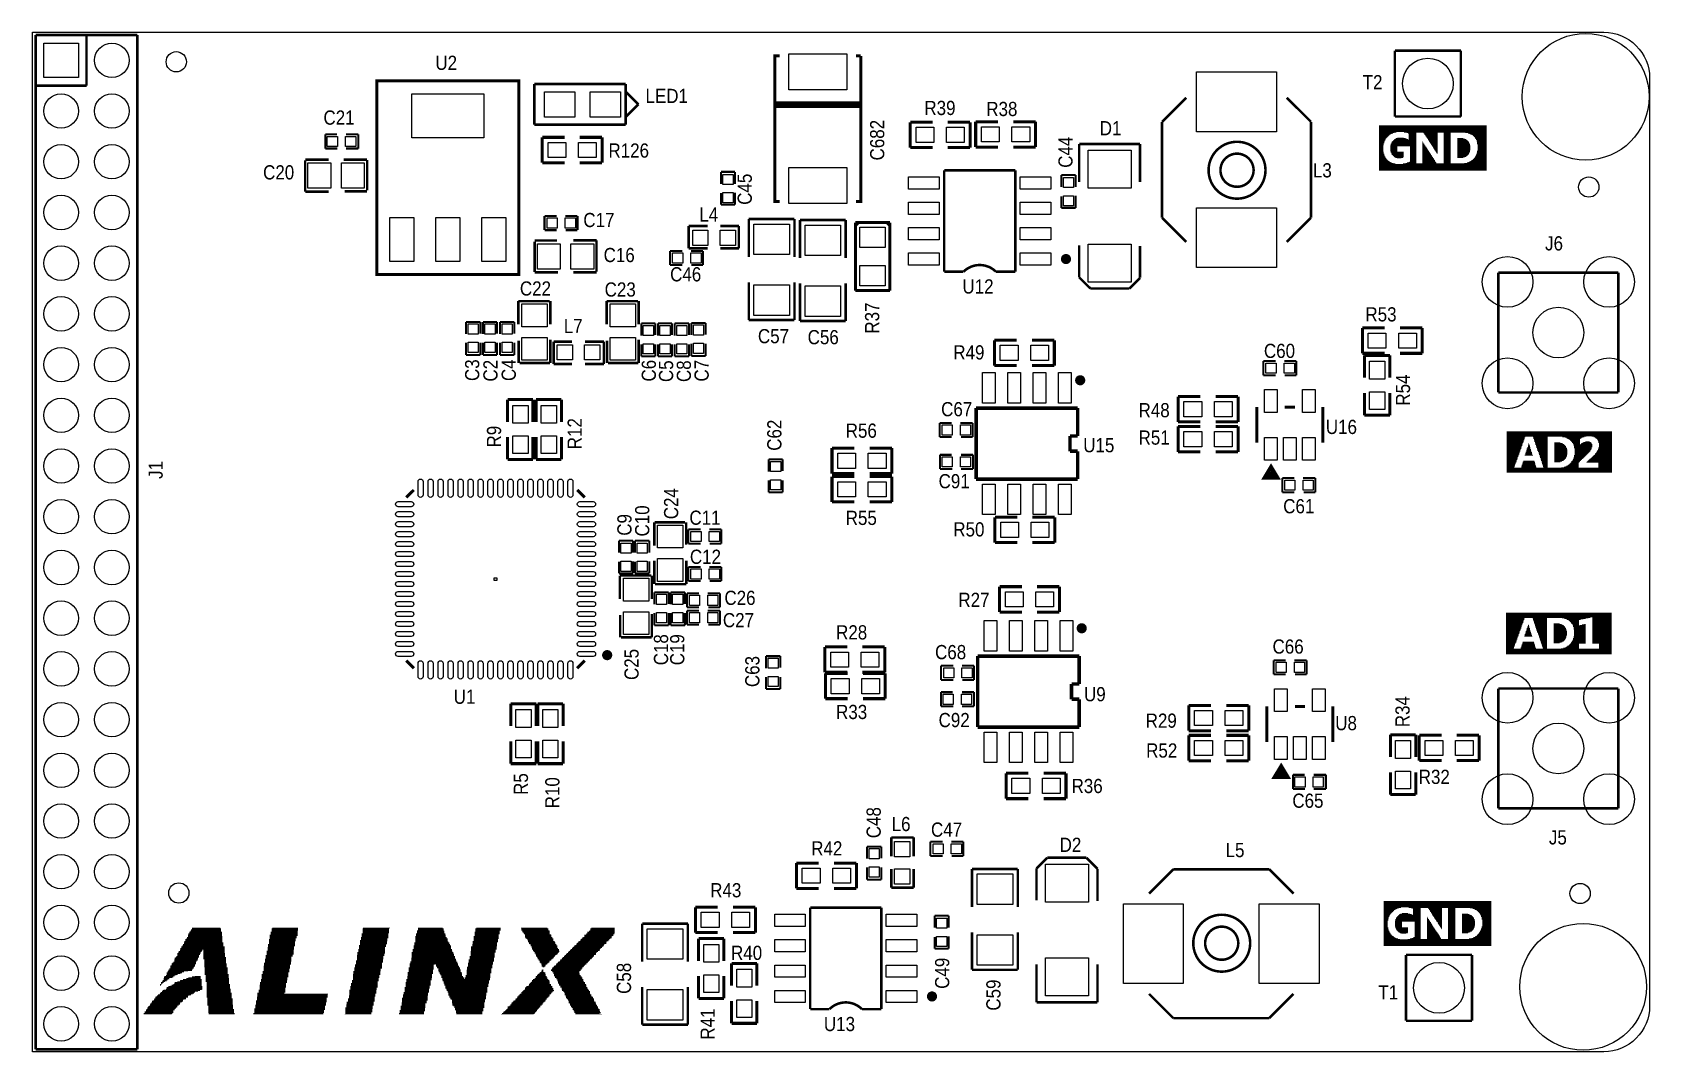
# Model space of a CAD drawing. Extents: x 52.6 to 133.5, y 30.2 to 81.2.
import ezdxf

# ---------------------------------------------------------------- set-up
doc = ezdxf.new("R2010")
doc.units = 0
for name, color, linetype in [('BG_OUTLINE', 3, 'CONTINUOUS'), ('MA_PEN3', 5, 'CONTINUOUS'), ('PG_SILKSCREEN_TOP', 6, 'CONTINUOUS'), ('PIN_TOP', 7, 'CONTINUOUS'), ('RD_SILKSCREEN_TOP', 8, 'CONTINUOUS')]:
    doc.layers.add(name, color=color, linetype=linetype)

msp = doc.modelspace()

# ---------------------------------------------------------------- texts
at = {"layer": 'RD_SILKSCREEN_TOP', "width": 0.892857}
for s, p in [('U2', (72.7329, 79.3242)), ('T2', (119.1387, 78.350618)), ('LED1', (83.2485, 77.664818)), ('R39', (97.2058, 77.0636)), ('R38', (100.3046, 77.0128)), ('C21', (67.1322, 76.581)), ('D1', (105.9815, 76.0476)), ('R126', (81.3943, 74.93)), ('C20', (64.1096, 73.8378)), ('L3', (116.6495, 73.9394)), ('C17', (80.137, 71.4502)), ('L4', (85.9409, 71.7296)), ('C16', (81.153, 69.6976)), ('J6', (128.27, 70.2818)), ('C46', (84.4804, 68.7324)), ('U12', (99.1108, 68.1228)), ('C22', (76.962, 68.0212)), ('C23', (81.2038, 67.9704)), ('R53', (119.2784, 66.7258)), ('L7', (79.1591, 66.1416)), ('C57', (88.8746, 65.6336)), ('C56', (91.3638, 65.5828)), ('C60', (114.1984, 64.897)), ('R49', (98.6536, 64.8208)), ('C67', (98.044, 61.976)), ('R48', (107.9246, 61.9252)), ('R56', (93.2688, 60.900564)), ('U16', (117.2972, 61.087)), ('U15', (105.156, 60.1726)), ('R51', (107.9246, 60.5536)), ('C91', (97.917, 58.3692)), ('C61', (115.1636, 57.116218)), ('C11', (85.4456, 56.5404)), ('R55', (93.2688, 56.531764)), ('R50', (98.6536, 55.9562)), ('C12', (85.471, 54.5846)), ('C26', (87.1982, 52.5272)), ('R27', (98.9076, 52.4256)), ('C27', (87.122, 51.4096)), ('R28', (92.7862, 50.8)), ('C68', (97.7392, 49.8094)), ('C66', (114.6302, 50.0888)), ('U1', (73.6473, 47.5742)), ('U9', (105.1941, 47.7012)), ('R33', (92.7862, 46.8122)), ('C92', (97.917, 46.4058)), ('R29', (108.2802, 46.376844)), ('U8', (117.7671, 46.2534)), ('R52', (108.3056, 44.8818)), ('R36', (104.5718, 43.1038)), ('R32', (121.9454, 43.561)), ('C65', (115.6208, 42.3672)), ('L6', (95.5675, 41.1988)), ('C47', (97.536, 40.9194)), ('R42', (91.5416, 39.9796)), ('D2', (103.9749, 40.1574)), ('L5', (112.2807, 39.895018)), ('J5', (128.4605, 40.530018)), ('R43', (86.487, 37.883338)), ('R40', (87.5284, 34.7472)), ('T1', (119.9261, 32.766)), ('U13', (92.1766, 31.182564))]:
    msp.add_text(s, height=0.7112, dxfattribs=at).set_placement(p)
for s, p in [('C682', (95.1992, 74.7903)), ('C44', (104.6226, 74.422)), ('C45', (88.5698, 72.5678)), ('R37', (94.9452, 66.1162)), ('C3', (74.93, 63.7413)), ('C2', (75.8444, 63.7159)), ('C4', (76.7588, 63.7413)), ('C6', (83.7692, 63.7159)), ('C7', (86.4108, 63.7159)), ('C5', (84.6328, 63.6905)), ('C8', (85.5218, 63.6905)), ('R54', (121.5136, 62.5094)), ('R12', (80.0608, 60.325)), ('C62', (90.051382, 60.2488)), ('R9', (76.0222, 60.4139)), ('J1', (59.088782, 58.8391)), ('C24', (84.8868, 56.8198)), ('C10', (83.439, 55.9562)), ('C9', (82.55, 55.9943)), ('C18', (84.3788, 49.5046)), ('C19', (85.1916, 49.5046)), ('C25', (82.9056, 48.768)), ('C63', (88.9508, 48.4124)), ('R34', (121.4882, 46.4058)), ('R5', (77.3684, 43.0149)), ('R10', (78.9432, 42.3418)), ('C48', (95.0214, 40.8432)), ('C49', (98.4504, 33.2994)), ('C58', (82.5246, 33.0454)), ('C59', (101.0158, 32.2072)), ('R41', (86.7156, 30.7594))]:
    msp.add_text(s, height=0.7112, rotation=90, dxfattribs=at).set_placement(p)

# ---------------------------------------------------------------- linework, layer by layer
at = {"layer": 'BG_OUTLINE'}
msp.add_lwpolyline([(131.01574, 30.15234), (52.562506, 30.15234), (52.562506, 81.20634), (131.2164, 81.20634, -0.414214), (133.5024, 78.92034), (133.5024, 32.43834, -0.414214), (131.2164, 30.15234)], format="xyb", close=True, dxfattribs=at)
at = {"layer": 'MA_PEN3', "const_width": 0.0254}
for points in [[(119.9642, 76.5302), (125.349, 76.5302)], [(119.9642, 76.5048), (125.349, 76.5048)], [(119.9642, 76.4794), (125.349, 76.4794)], [(119.9642, 76.454), (125.349, 76.454)], [(119.9642, 76.4286), (125.349, 76.4286)], [(119.9642, 76.4032), (125.349, 76.4032)], [(119.9642, 76.3778), (125.349, 76.3778)], [(119.9642, 76.3524), (125.349, 76.3524)], [(119.9642, 76.327), (125.349, 76.327)], [(119.9642, 76.3016), (125.349, 76.3016)], [(119.9642, 76.2762), (125.349, 76.2762)], [(119.9642, 76.2508), (125.349, 76.2508)], [(119.9642, 76.2254), (125.349, 76.2254)], [(119.9642, 76.2), (120.8278, 76.2)], [(119.9642, 76.1746), (120.7262, 76.1746)], [(119.9642, 76.1492), (120.65, 76.1492)], [(119.9642, 76.1238), (120.5992, 76.1238)], [(119.9642, 76.0984), (120.5484, 76.0984)], [(119.9642, 76.073), (120.4976, 76.073)], [(121.2088, 76.2), (125.349, 76.2)], [(121.3358, 76.1746), (121.8184, 76.1746)], [(121.412, 76.1492), (121.8184, 76.1492)], [(121.4374, 76.1238), (121.8184, 76.1238)], [(121.4374, 76.0984), (121.8184, 76.0984)], [(121.4374, 76.073), (121.8184, 76.073)], [(122.174, 76.1746), (122.8852, 76.1746)], [(122.1994, 76.1492), (122.8852, 76.1492)], [(122.2248, 76.1238), (122.8852, 76.1238)], [(122.2248, 76.0984), (122.8852, 76.0984)], [(122.2502, 76.073), (122.8852, 76.073)], [(123.19, 76.1746), (123.5456, 76.1746)], [(123.19, 76.1492), (123.5456, 76.1492)], [(123.19, 76.1238), (123.5456, 76.1238)], [(123.19, 76.0984), (123.5456, 76.0984)], [(123.19, 76.073), (123.5456, 76.073)], [(124.2822, 76.1746), (125.349, 76.1746)], [(124.4092, 76.1492), (125.349, 76.1492)], [(124.4854, 76.1238), (125.349, 76.1238)], [(124.5362, 76.0984), (125.349, 76.0984)], [(124.587, 76.073), (125.349, 76.073)], [(119.9642, 76.0476), (120.4722, 76.0476)], [(119.9642, 76.0222), (120.4468, 76.0222)], [(119.9642, 75.9968), (120.4214, 75.9968)], [(119.9642, 75.9714), (120.396, 75.9714)], [(119.9642, 75.946), (120.3706, 75.946)], [(119.9642, 75.9206), (120.3452, 75.9206)], [(119.9642, 75.8952), (120.3198, 75.8952)], [(119.9642, 75.8698), (120.2944, 75.8698)], [(119.9642, 75.8444), (120.2944, 75.8444)], [(119.9642, 75.819), (120.269, 75.819)], [(119.9642, 75.7936), (120.269, 75.7936)], [(119.9642, 75.7682), (120.2436, 75.7682)], [(119.9642, 75.7428), (120.2436, 75.7428)], [(119.9642, 75.7174), (120.2182, 75.7174)], [(119.9642, 75.692), (120.2182, 75.692)], [(119.9642, 75.6666), (120.2182, 75.6666)], [(119.9642, 75.6412), (120.1928, 75.6412)], [(119.9642, 75.6158), (120.1928, 75.6158)], [(119.9642, 75.5904), (120.1928, 75.5904)], [(119.9642, 75.565), (120.1928, 75.565)], [(119.9642, 75.5396), (120.1674, 75.5396)], [(119.9642, 75.5142), (120.1674, 75.5142)], [(119.9642, 75.4888), (120.1674, 75.4888)], [(119.9642, 75.4634), (120.1674, 75.4634)], [(119.9642, 75.438), (120.1674, 75.438)], [(119.9642, 75.4126), (120.1674, 75.4126)], [(119.9642, 75.3872), (120.1674, 75.3872)], [(119.9642, 75.3618), (120.1674, 75.3618)], [(119.9642, 75.3364), (120.1674, 75.3364)], [(119.9642, 75.311), (120.1674, 75.311)], [(119.9642, 75.2856), (120.1674, 75.2856)], [(120.523, 75.5396), (121.8184, 75.5396)], [(120.523, 75.5142), (121.8184, 75.5142)], [(120.523, 75.4888), (120.8786, 75.4888)], [(120.523, 75.4634), (120.8786, 75.4634)], [(120.523, 75.438), (120.8786, 75.438)], [(120.523, 75.4126), (120.8786, 75.4126)], [(120.523, 75.3872), (120.8786, 75.3872)], [(120.523, 75.3618), (120.8786, 75.3618)], [(120.523, 75.3364), (120.8786, 75.3364)], [(120.523, 75.311), (120.8786, 75.311)], [(120.523, 75.2856), (120.8786, 75.2856)], [(120.5484, 75.6158), (121.8184, 75.6158)], [(120.5484, 75.5904), (121.8184, 75.5904)], [(120.5484, 75.565), (121.8184, 75.565)], [(120.5738, 75.6666), (121.8184, 75.6666)], [(120.5738, 75.6412), (121.8184, 75.6412)], [(120.5992, 75.7174), (121.8184, 75.7174)], [(120.5992, 75.692), (121.8184, 75.692)], [(120.6246, 75.7428), (121.8184, 75.7428)], [(120.65, 75.7682), (121.8184, 75.7682)], [(120.6754, 75.7936), (121.8184, 75.7936)], [(120.7008, 75.819), (121.8184, 75.819)], [(120.7262, 75.8444), (121.412, 75.8444)], [(120.7516, 75.8698), (121.3612, 75.8698)], [(120.8024, 75.8952), (121.285, 75.8952)], [(120.8786, 75.9206), (121.1834, 75.9206)], [(121.4374, 76.0476), (121.8184, 76.0476)], [(121.4374, 76.0222), (121.8184, 76.0222)], [(121.4374, 75.9968), (121.8184, 75.9968)], [(121.4374, 75.9714), (121.8184, 75.9714)], [(121.4374, 75.946), (121.8184, 75.946)], [(121.4374, 75.9206), (121.8184, 75.9206)], [(121.4374, 75.8952), (121.8184, 75.8952)], [(121.4374, 75.8698), (121.8184, 75.8698)], [(121.4374, 75.8444), (121.8184, 75.8444)], [(121.5136, 75.4888), (121.8184, 75.4888)], [(121.5136, 75.4634), (121.8184, 75.4634)], [(121.5136, 75.438), (121.8184, 75.438)], [(121.5136, 75.4126), (121.8184, 75.4126)], [(121.5136, 75.3872), (121.8184, 75.3872)], [(121.5136, 75.3618), (121.8184, 75.3618)], [(121.5136, 75.3364), (121.8184, 75.3364)], [(121.5136, 75.311), (121.8184, 75.311)], [(121.5136, 75.2856), (121.8184, 75.2856)], [(122.1232, 75.7428), (122.1486, 75.7428)], [(122.1232, 75.7174), (122.1486, 75.7174)], [(122.1232, 75.692), (122.174, 75.692)], [(122.1232, 75.6666), (122.174, 75.6666)], [(122.1232, 75.6412), (122.1994, 75.6412)], [(122.1232, 75.6158), (122.2248, 75.6158)], [(122.1232, 75.5904), (122.2248, 75.5904)], [(122.1232, 75.565), (122.2502, 75.565)], [(122.1232, 75.5396), (122.2756, 75.5396)], [(122.1232, 75.5142), (122.2756, 75.5142)], [(122.1232, 75.4888), (122.301, 75.4888)], [(122.1232, 75.4634), (122.3264, 75.4634)], [(122.1232, 75.438), (122.3264, 75.438)], [(122.1232, 75.4126), (122.3518, 75.4126)], [(122.1232, 75.3872), (122.3772, 75.3872)], [(122.1232, 75.3618), (122.3772, 75.3618)], [(122.1232, 75.3364), (122.4026, 75.3364)], [(122.1232, 75.311), (122.4026, 75.311)], [(122.1232, 75.2856), (122.428, 75.2856)], [(122.2756, 76.0476), (122.8852, 76.0476)], [(122.2756, 76.0222), (122.8852, 76.0222)], [(122.301, 75.9968), (122.8852, 75.9968)], [(122.3264, 75.9714), (122.8852, 75.9714)], [(122.3264, 75.946), (122.8852, 75.946)], [(122.3518, 75.9206), (122.8852, 75.9206)], [(122.3772, 75.8952), (122.8852, 75.8952)], [(122.3772, 75.8698), (122.8852, 75.8698)], [(122.4026, 75.8444), (122.8852, 75.8444)], [(122.4026, 75.819), (122.8852, 75.819)], [(122.428, 75.7936), (122.8852, 75.7936)], [(122.4534, 75.7682), (122.8852, 75.7682)], [(122.4534, 75.7428), (122.8852, 75.7428)], [(122.4788, 75.7174), (122.8852, 75.7174)], [(122.5042, 75.692), (122.8852, 75.692)], [(122.5042, 75.6666), (122.8852, 75.6666)], [(122.5296, 75.6412), (122.8852, 75.6412)], [(122.555, 75.6158), (122.8852, 75.6158)], [(122.555, 75.5904), (122.8852, 75.5904)], [(122.5804, 75.565), (122.8852, 75.565)], [(122.6058, 75.5396), (122.8852, 75.5396)], [(122.6058, 75.5142), (122.8852, 75.5142)], [(122.6312, 75.4888), (122.8852, 75.4888)], [(122.6566, 75.4634), (122.8852, 75.4634)], [(122.6566, 75.438), (122.8852, 75.438)], [(122.682, 75.4126), (122.8852, 75.4126)], [(122.682, 75.3872), (122.8852, 75.3872)], [(122.7074, 75.3618), (122.8852, 75.3618)], [(122.7328, 75.3364), (122.8852, 75.3364)], [(122.7328, 75.311), (122.8852, 75.311)], [(122.7582, 75.2856), (122.8852, 75.2856)], [(123.19, 76.0476), (123.5456, 76.0476)], [(123.19, 76.0222), (123.5456, 76.0222)], [(123.19, 75.9968), (123.5456, 75.9968)], [(123.19, 75.9714), (123.5456, 75.9714)], [(123.19, 75.946), (123.5456, 75.946)], [(123.19, 75.9206), (123.5456, 75.9206)], [(123.19, 75.8952), (123.5456, 75.8952)], [(123.19, 75.8698), (123.5456, 75.8698)], [(123.19, 75.8444), (123.5456, 75.8444)], [(123.19, 75.819), (123.5456, 75.819)], [(123.19, 75.7936), (123.5456, 75.7936)], [(123.19, 75.7682), (123.5456, 75.7682)], [(123.19, 75.7428), (123.5456, 75.7428)], [(123.19, 75.7174), (123.5456, 75.7174)], [(123.19, 75.692), (123.5456, 75.692)], [(123.19, 75.6666), (123.5456, 75.6666)], [(123.19, 75.6412), (123.5456, 75.6412)], [(123.19, 75.6158), (123.5456, 75.6158)], [(123.19, 75.5904), (123.5456, 75.5904)], [(123.19, 75.565), (123.5456, 75.565)], [(123.19, 75.5396), (123.5456, 75.5396)], [(123.19, 75.5142), (123.5456, 75.5142)], [(123.19, 75.4888), (123.5456, 75.4888)], [(123.19, 75.4634), (123.5456, 75.4634)], [(123.19, 75.438), (123.5456, 75.438)], [(123.19, 75.4126), (123.5456, 75.4126)], [(123.19, 75.3872), (123.5456, 75.3872)], [(123.19, 75.3618), (123.5456, 75.3618)], [(123.19, 75.3364), (123.5456, 75.3364)], [(123.19, 75.311), (123.5456, 75.311)], [(123.19, 75.2856), (123.5456, 75.2856)], [(123.8758, 75.8952), (124.1806, 75.8952)], [(123.8758, 75.8698), (124.2568, 75.8698)], [(123.8758, 75.8444), (124.3076, 75.8444)], [(123.8758, 75.819), (124.3584, 75.819)], [(123.8758, 75.7936), (124.3838, 75.7936)], [(123.8758, 75.7682), (124.4092, 75.7682)], [(123.8758, 75.7428), (124.4346, 75.7428)], [(123.8758, 75.7174), (124.46, 75.7174)], [(123.8758, 75.692), (124.46, 75.692)], [(123.8758, 75.6666), (124.4854, 75.6666)], [(123.8758, 75.6412), (124.4854, 75.6412)], [(123.8758, 75.6158), (124.5108, 75.6158)], [(123.8758, 75.5904), (124.5108, 75.5904)], [(123.8758, 75.565), (124.5108, 75.565)], [(123.8758, 75.5396), (124.5362, 75.5396)], [(123.8758, 75.5142), (124.5362, 75.5142)], [(123.8758, 75.4888), (124.5362, 75.4888)], [(123.8758, 75.4634), (124.5362, 75.4634)], [(123.8758, 75.438), (124.5362, 75.438)], [(123.8758, 75.4126), (124.5362, 75.4126)], [(123.8758, 75.3872), (124.5362, 75.3872)], [(123.8758, 75.3618), (124.5362, 75.3618)], [(123.8758, 75.3364), (124.5362, 75.3364)], [(123.8758, 75.311), (124.5362, 75.311)], [(123.8758, 75.2856), (124.5108, 75.2856)], [(124.6378, 76.0476), (125.349, 76.0476)], [(124.6632, 76.0222), (125.349, 76.0222)], [(124.6886, 75.9968), (125.349, 75.9968)], [(124.714, 75.9714), (125.349, 75.9714)], [(124.7394, 75.946), (125.349, 75.946)], [(124.7648, 75.9206), (125.349, 75.9206)], [(124.7648, 75.8952), (125.349, 75.8952)], [(124.7902, 75.8698), (125.349, 75.8698)], [(124.8156, 75.8444), (125.349, 75.8444)], [(124.8156, 75.819), (125.349, 75.819)], [(124.841, 75.7936), (125.349, 75.7936)], [(124.841, 75.7682), (125.349, 75.7682)], [(124.841, 75.7428), (125.349, 75.7428)], [(124.8664, 75.7174), (125.349, 75.7174)], [(124.8664, 75.692), (125.349, 75.692)], [(124.8664, 75.6666), (125.349, 75.6666)], [(124.8664, 75.6412), (125.349, 75.6412)], [(124.8664, 75.6158), (125.349, 75.6158)], [(124.8918, 75.5904), (125.349, 75.5904)], [(124.8918, 75.565), (125.349, 75.565)], [(124.8918, 75.5396), (125.349, 75.5396)], [(124.8918, 75.5142), (125.349, 75.5142)], [(124.8918, 75.4888), (125.349, 75.4888)], [(124.8918, 75.4634), (125.349, 75.4634)], [(124.8918, 75.438), (125.349, 75.438)], [(124.8918, 75.4126), (125.349, 75.4126)], [(124.8918, 75.3872), (125.349, 75.3872)], [(124.8918, 75.3618), (125.349, 75.3618)], [(124.8918, 75.3364), (125.349, 75.3364)], [(124.8918, 75.311), (125.349, 75.311)], [(124.8918, 75.2856), (125.349, 75.2856)], [(119.9642, 75.2602), (120.1674, 75.2602)], [(119.9642, 75.2348), (120.1674, 75.2348)], [(119.9642, 75.2094), (120.1928, 75.2094)], [(119.9642, 75.184), (120.1928, 75.184)], [(119.9642, 75.1586), (120.1928, 75.1586)], [(119.9642, 75.1332), (120.1928, 75.1332)], [(119.9642, 75.1078), (120.2182, 75.1078)], [(119.9642, 75.0824), (120.2182, 75.0824)], [(119.9642, 75.057), (120.2182, 75.057)], [(119.9642, 75.0316), (120.2436, 75.0316)], [(119.9642, 75.0062), (120.2436, 75.0062)], [(119.9642, 74.9808), (120.269, 74.9808)], [(119.9642, 74.9554), (120.269, 74.9554)], [(119.9642, 74.93), (120.2944, 74.93)], [(119.9642, 74.9046), (120.3198, 74.9046)], [(119.9642, 74.8792), (120.3198, 74.8792)], [(119.9642, 74.8538), (120.3452, 74.8538)], [(119.9642, 74.8284), (120.3706, 74.8284)], [(119.9642, 74.803), (120.396, 74.803)], [(119.9642, 74.7776), (120.4214, 74.7776)], [(119.9642, 74.7522), (120.4722, 74.7522)], [(119.9642, 74.7268), (120.4976, 74.7268)], [(119.9642, 74.7014), (120.5484, 74.7014)], [(119.9642, 74.676), (120.5992, 74.676)], [(119.9642, 74.6506), (120.6754, 74.6506)], [(119.9642, 74.6252), (120.777, 74.6252)], [(119.9642, 74.5998), (125.349, 74.5998)], [(119.9642, 74.5744), (125.349, 74.5744)], [(119.9642, 74.549), (125.349, 74.549)], [(119.9642, 74.5236), (125.349, 74.5236)], [(119.9642, 74.4982), (125.349, 74.4982)], [(119.9642, 74.4728), (125.349, 74.4728)], [(120.523, 75.2602), (120.8786, 75.2602)], [(120.5484, 75.2348), (120.8786, 75.2348)], [(120.5484, 75.2094), (121.1834, 75.2094)], [(120.5484, 75.184), (121.1834, 75.184)], [(120.5738, 75.1586), (121.1834, 75.1586)], [(120.5738, 75.1332), (121.1834, 75.1332)], [(120.5992, 75.1078), (121.1834, 75.1078)], [(120.5992, 75.0824), (121.1834, 75.0824)], [(120.6246, 75.057), (121.1834, 75.057)], [(120.65, 75.0316), (121.1834, 75.0316)], [(120.6754, 75.0062), (121.1834, 75.0062)], [(120.7008, 74.9808), (121.1834, 74.9808)], [(120.7262, 74.9554), (121.1834, 74.9554)], [(120.777, 74.93), (121.158, 74.93)], [(120.8532, 74.9046), (121.0818, 74.9046)], [(121.158, 74.6252), (125.349, 74.6252)], [(121.285, 74.6506), (121.8184, 74.6506)], [(121.3612, 74.676), (121.8184, 74.676)], [(121.4374, 74.7014), (121.8184, 74.7014)], [(121.4882, 74.7268), (121.8184, 74.7268)], [(121.5136, 75.2602), (121.8184, 75.2602)], [(121.5136, 75.2348), (121.8184, 75.2348)], [(121.5136, 75.2094), (121.8184, 75.2094)], [(121.5136, 75.184), (121.8184, 75.184)], [(121.5136, 75.1586), (121.8184, 75.1586)], [(121.5136, 75.1332), (121.8184, 75.1332)], [(121.5136, 75.1078), (121.8184, 75.1078)], [(121.5136, 75.0824), (121.8184, 75.0824)], [(121.5136, 75.057), (121.8184, 75.057)], [(121.5136, 75.0316), (121.8184, 75.0316)], [(121.5136, 75.0062), (121.8184, 75.0062)], [(121.5136, 74.9808), (121.8184, 74.9808)], [(121.5136, 74.9554), (121.8184, 74.9554)], [(121.5136, 74.93), (121.8184, 74.93)], [(121.5136, 74.9046), (121.8184, 74.9046)], [(121.5136, 74.8792), (121.8184, 74.8792)], [(121.5136, 74.8538), (121.8184, 74.8538)], [(121.5136, 74.8284), (121.8184, 74.8284)], [(121.5136, 74.803), (121.8184, 74.803)], [(121.5136, 74.7776), (121.8184, 74.7776)], [(121.5136, 74.7522), (121.8184, 74.7522)], [(122.1232, 75.2602), (122.4534, 75.2602)], [(122.1232, 75.2348), (122.4534, 75.2348)], [(122.1232, 75.2094), (122.4788, 75.2094)], [(122.1232, 75.184), (122.5042, 75.184)], [(122.1232, 75.1586), (122.5042, 75.1586)], [(122.1232, 75.1332), (122.5296, 75.1332)], [(122.1232, 75.1078), (122.555, 75.1078)], [(122.1232, 75.0824), (122.555, 75.0824)], [(122.1232, 75.057), (122.5804, 75.057)], [(122.1232, 75.0316), (122.6058, 75.0316)], [(122.1232, 75.0062), (122.6058, 75.0062)], [(122.1232, 74.9808), (122.6312, 74.9808)], [(122.1232, 74.9554), (122.6566, 74.9554)], [(122.1232, 74.93), (122.6566, 74.93)], [(122.1232, 74.9046), (122.682, 74.9046)], [(122.1232, 74.8792), (122.7074, 74.8792)], [(122.1232, 74.8538), (122.7074, 74.8538)], [(122.1232, 74.8284), (122.7328, 74.8284)], [(122.1232, 74.803), (122.7582, 74.803)], [(122.1232, 74.7776), (122.7582, 74.7776)], [(122.1232, 74.7522), (122.7836, 74.7522)], [(122.1232, 74.7268), (122.7836, 74.7268)], [(122.1232, 74.7014), (122.809, 74.7014)], [(122.1232, 74.676), (122.8344, 74.676)], [(122.1232, 74.6506), (122.8344, 74.6506)], [(122.7836, 75.2602), (122.8852, 75.2602)], [(122.7836, 75.2348), (122.8852, 75.2348)], [(122.809, 75.2094), (122.8852, 75.2094)], [(122.8344, 75.184), (122.8852, 75.184)], [(122.8344, 75.1586), (122.8852, 75.1586)], [(122.8598, 75.1332), (122.8852, 75.1332)], [(123.19, 75.2602), (123.5456, 75.2602)], [(123.19, 75.2348), (123.5456, 75.2348)], [(123.19, 75.2094), (123.5456, 75.2094)], [(123.19, 75.184), (123.5456, 75.184)], [(123.19, 75.1586), (123.5456, 75.1586)], [(123.19, 75.1332), (123.5456, 75.1332)], [(123.19, 75.1078), (123.5456, 75.1078)], [(123.19, 75.0824), (123.5456, 75.0824)], [(123.19, 75.057), (123.5456, 75.057)], [(123.19, 75.0316), (123.5456, 75.0316)], [(123.19, 75.0062), (123.5456, 75.0062)], [(123.19, 74.9808), (123.5456, 74.9808)], [(123.19, 74.9554), (123.5456, 74.9554)], [(123.19, 74.93), (123.5456, 74.93)], [(123.19, 74.9046), (123.5456, 74.9046)], [(123.19, 74.8792), (123.5456, 74.8792)], [(123.19, 74.8538), (123.5456, 74.8538)], [(123.19, 74.8284), (123.5456, 74.8284)], [(123.19, 74.803), (123.5456, 74.803)], [(123.19, 74.7776), (123.5456, 74.7776)], [(123.19, 74.7522), (123.5456, 74.7522)], [(123.19, 74.7268), (123.5456, 74.7268)], [(123.19, 74.7014), (123.5456, 74.7014)], [(123.19, 74.676), (123.5456, 74.676)], [(123.19, 74.6506), (123.5456, 74.6506)], [(123.8758, 75.2602), (124.5108, 75.2602)], [(123.8758, 75.2348), (124.5108, 75.2348)], [(123.8758, 75.2094), (124.5108, 75.2094)], [(123.8758, 75.184), (124.4854, 75.184)], [(123.8758, 75.1586), (124.4854, 75.1586)], [(123.8758, 75.1332), (124.46, 75.1332)], [(123.8758, 75.1078), (124.46, 75.1078)], [(123.8758, 75.0824), (124.4346, 75.0824)], [(123.8758, 75.057), (124.4092, 75.057)], [(123.8758, 75.0316), (124.3838, 75.0316)], [(123.8758, 75.0062), (124.3584, 75.0062)], [(123.8758, 74.9808), (124.3076, 74.9808)], [(123.8758, 74.9554), (124.2568, 74.9554)], [(123.8758, 74.93), (124.1806, 74.93)], [(124.2314, 74.6506), (125.349, 74.6506)], [(124.3584, 74.676), (125.349, 74.676)], [(124.4346, 74.7014), (125.349, 74.7014)], [(124.4854, 74.7268), (125.349, 74.7268)], [(124.5362, 74.7522), (125.349, 74.7522)], [(124.5616, 74.7776), (125.349, 74.7776)], [(124.6124, 74.803), (125.349, 74.803)], [(124.6378, 74.8284), (125.349, 74.8284)], [(124.6632, 74.8538), (125.349, 74.8538)], [(124.6886, 74.8792), (125.349, 74.8792)], [(124.714, 74.9046), (125.349, 74.9046)], [(124.7394, 74.9554), (125.349, 74.9554)], [(124.7394, 74.93), (125.349, 74.93)], [(124.7648, 74.9808), (125.349, 74.9808)], [(124.7902, 75.0316), (125.349, 75.0316)], [(124.7902, 75.0062), (125.349, 75.0062)], [(124.8156, 75.0824), (125.349, 75.0824)], [(124.8156, 75.057), (125.349, 75.057)], [(124.841, 75.1586), (125.349, 75.1586)], [(124.841, 75.1332), (125.349, 75.1332)], [(124.841, 75.1078), (125.349, 75.1078)], [(124.8664, 75.2602), (125.349, 75.2602)], [(124.8664, 75.2348), (125.349, 75.2348)], [(124.8664, 75.2094), (125.349, 75.2094)], [(124.8664, 75.184), (125.349, 75.184)], [(119.9642, 74.4474), (125.349, 74.4474)], [(119.9642, 74.422), (125.349, 74.422)], [(119.9642, 74.3966), (125.349, 74.3966)], [(119.9642, 74.3712), (125.349, 74.3712)], [(119.9642, 74.3458), (125.349, 74.3458)], [(119.9642, 74.3204), (125.349, 74.3204)], [(119.9642, 74.295), (125.349, 74.295)], [(126.3396, 61.214), (131.6228, 61.214)], [(126.3396, 61.1886), (131.6228, 61.1886)], [(126.3396, 61.1632), (131.6228, 61.1632)], [(126.3396, 61.1378), (131.6228, 61.1378)], [(126.3396, 61.1124), (131.6228, 61.1124)], [(126.3396, 61.087), (131.6228, 61.087)], [(126.3396, 61.0616), (131.6228, 61.0616)], [(126.3396, 61.0362), (131.6228, 61.0362)], [(126.3396, 61.0108), (131.6228, 61.0108)], [(126.3396, 60.9854), (131.6228, 60.9854)], [(126.3396, 60.96), (130.3274, 60.96)], [(126.3396, 60.9346), (127.2794, 60.9346)], [(126.3396, 60.9092), (127.254, 60.9092)], [(126.3396, 60.8838), (127.254, 60.8838)], [(126.3396, 60.8584), (127.254, 60.8584)], [(126.3396, 60.833), (127.2286, 60.833)], [(126.3396, 60.8076), (127.2286, 60.8076)], [(126.3396, 60.7822), (127.2286, 60.7822)], [(126.3396, 60.7568), (127.2032, 60.7568)], [(126.3396, 60.7314), (127.2032, 60.7314)], [(126.3396, 60.706), (127.2032, 60.706)], [(127.6604, 60.9346), (128.397, 60.9346)], [(127.6858, 60.9092), (128.397, 60.9092)], [(127.6858, 60.8838), (128.397, 60.8838)], [(127.6858, 60.8584), (128.397, 60.8584)], [(127.7112, 60.833), (128.397, 60.833)], [(127.7112, 60.8076), (128.397, 60.8076)], [(127.7112, 60.7822), (128.397, 60.7822)], [(127.7366, 60.7568), (128.397, 60.7568)], [(127.7366, 60.7314), (128.397, 60.7314)], [(127.7366, 60.706), (128.397, 60.706)], [(129.1336, 60.9346), (130.2258, 60.9346)], [(129.2606, 60.9092), (130.1496, 60.9092)], [(129.3368, 60.8838), (130.0988, 60.8838)], [(129.3876, 60.8584), (130.048, 60.8584)], [(129.4384, 60.833), (130.0226, 60.833)], [(129.4892, 60.8076), (130.0226, 60.8076)], [(129.5146, 60.7822), (130.0226, 60.7822)], [(129.54, 60.7568), (130.0226, 60.7568)], [(129.5654, 60.7314), (130.0226, 60.7314)], [(129.5908, 60.706), (130.0226, 60.706)], [(130.2766, 60.706), (130.5052, 60.706)], [(130.6068, 60.96), (131.6228, 60.96)], [(130.7084, 60.9346), (131.6228, 60.9346)], [(130.7592, 60.9092), (131.6228, 60.9092)], [(130.7846, 60.8838), (131.6228, 60.8838)], [(130.8354, 60.8584), (131.6228, 60.8584)], [(130.8608, 60.833), (131.6228, 60.833)], [(130.8862, 60.8076), (131.6228, 60.8076)], [(130.8862, 60.7822), (131.6228, 60.7822)], [(130.9116, 60.7568), (131.6228, 60.7568)], [(130.9116, 60.7314), (131.6228, 60.7314)], [(130.937, 60.706), (131.6228, 60.706)], [(126.3396, 60.6806), (127.1778, 60.6806)], [(126.3396, 60.6552), (127.1778, 60.6552)], [(126.3396, 60.6298), (127.1524, 60.6298)], [(126.3396, 60.6044), (127.1524, 60.6044)], [(126.3396, 60.579), (127.1524, 60.579)], [(126.3396, 60.5536), (127.127, 60.5536)], [(126.3396, 60.5282), (127.127, 60.5282)], [(126.3396, 60.5028), (127.127, 60.5028)], [(126.3396, 60.4774), (127.1016, 60.4774)], [(126.3396, 60.452), (127.1016, 60.452)], [(126.3396, 60.4266), (127.1016, 60.4266)], [(126.3396, 60.4012), (127.0762, 60.4012)], [(126.3396, 60.3758), (127.0762, 60.3758)], [(126.3396, 60.3504), (127.0762, 60.3504)], [(126.3396, 60.325), (127.0508, 60.325)], [(126.3396, 60.2996), (127.0508, 60.2996)], [(126.3396, 60.2742), (127.0254, 60.2742)], [(126.3396, 60.2488), (127.0254, 60.2488)], [(126.3396, 60.2234), (127.0254, 60.2234)], [(126.3396, 60.198), (127, 60.198)], [(126.3396, 60.1726), (127, 60.1726)], [(126.3396, 60.1472), (127, 60.1472)], [(126.3396, 60.1218), (126.9746, 60.1218)], [(126.3396, 60.0964), (126.9746, 60.0964)], [(126.3396, 60.071), (126.9746, 60.071)], [(126.3396, 60.0456), (126.9492, 60.0456)], [(126.3396, 60.0202), (126.9492, 60.0202)], [(126.3396, 59.9948), (126.9238, 59.9948)], [(126.3396, 59.9694), (126.9238, 59.9694)], [(126.3396, 59.944), (126.9238, 59.944)], [(126.3396, 59.9186), (126.8984, 59.9186)], [(126.3396, 59.8932), (126.8984, 59.8932)], [(127.254, 60.0456), (127.635, 60.0456)], [(127.254, 60.0202), (127.6604, 60.0202)], [(127.2794, 60.1218), (127.6096, 60.1218)], [(127.2794, 60.0964), (127.635, 60.0964)], [(127.2794, 60.071), (127.635, 60.071)], [(127.3048, 60.198), (127.5842, 60.198)], [(127.3048, 60.1726), (127.6096, 60.1726)], [(127.3048, 60.1472), (127.6096, 60.1472)], [(127.3302, 60.2742), (127.5588, 60.2742)], [(127.3302, 60.2488), (127.5842, 60.2488)], [(127.3302, 60.2234), (127.5842, 60.2234)], [(127.3556, 60.3504), (127.5334, 60.3504)], [(127.3556, 60.325), (127.5588, 60.325)], [(127.3556, 60.2996), (127.5588, 60.2996)], [(127.381, 60.4266), (127.5334, 60.4266)], [(127.381, 60.4012), (127.5334, 60.4012)], [(127.381, 60.3758), (127.5334, 60.3758)], [(127.4064, 60.5028), (127.508, 60.5028)], [(127.4064, 60.4774), (127.508, 60.4774)], [(127.4064, 60.452), (127.508, 60.452)], [(127.4318, 60.6044), (127.4572, 60.6044)], [(127.4318, 60.579), (127.4826, 60.579)], [(127.4318, 60.5536), (127.4826, 60.5536)], [(127.4318, 60.5282), (127.4826, 60.5282)], [(127.762, 60.6806), (128.397, 60.6806)], [(127.762, 60.6552), (128.397, 60.6552)], [(127.762, 60.6298), (128.397, 60.6298)], [(127.7874, 60.6044), (128.397, 60.6044)], [(127.7874, 60.579), (128.397, 60.579)], [(127.7874, 60.5536), (128.397, 60.5536)], [(127.8128, 60.5282), (128.397, 60.5282)], [(127.8128, 60.5028), (128.397, 60.5028)], [(127.8128, 60.4774), (128.397, 60.4774)], [(127.8382, 60.452), (128.397, 60.452)], [(127.8382, 60.4266), (128.397, 60.4266)], [(127.8382, 60.4012), (128.397, 60.4012)], [(127.8636, 60.3758), (128.397, 60.3758)], [(127.8636, 60.3504), (128.397, 60.3504)], [(127.8636, 60.325), (128.397, 60.325)], [(127.889, 60.2996), (128.397, 60.2996)], [(127.889, 60.2742), (128.397, 60.2742)], [(127.889, 60.2488), (128.397, 60.2488)], [(127.9144, 60.2234), (128.397, 60.2234)], [(127.9144, 60.198), (128.397, 60.198)], [(127.9398, 60.1726), (128.397, 60.1726)], [(127.9398, 60.1472), (128.397, 60.1472)], [(127.9398, 60.1218), (128.397, 60.1218)], [(127.9652, 60.0964), (128.397, 60.0964)], [(127.9652, 60.071), (128.397, 60.071)], [(127.9652, 60.0456), (128.397, 60.0456)], [(127.9906, 60.0202), (128.397, 60.0202)], [(127.9906, 59.9948), (128.397, 59.9948)], [(127.9906, 59.9694), (128.397, 59.9694)], [(128.016, 59.944), (128.397, 59.944)], [(128.016, 59.9186), (128.397, 59.9186)], [(128.016, 59.8932), (128.397, 59.8932)], [(128.7272, 60.6552), (129.032, 60.6552)], [(128.7272, 60.6298), (129.1082, 60.6298)], [(128.7272, 60.6044), (129.159, 60.6044)], [(128.7272, 60.579), (129.2098, 60.579)], [(128.7272, 60.5536), (129.2352, 60.5536)], [(128.7272, 60.5282), (129.2606, 60.5282)], [(128.7272, 60.5028), (129.286, 60.5028)], [(128.7272, 60.4774), (129.3114, 60.4774)], [(128.7272, 60.452), (129.3114, 60.452)], [(128.7272, 60.4266), (129.3368, 60.4266)], [(128.7272, 60.4012), (129.3368, 60.4012)], [(128.7272, 60.3758), (129.3622, 60.3758)], [(128.7272, 60.3504), (129.3622, 60.3504)], [(128.7272, 60.325), (129.3622, 60.325)], [(128.7272, 60.2996), (129.3876, 60.2996)], [(128.7272, 60.2742), (129.3876, 60.2742)], [(128.7272, 60.2488), (129.3876, 60.2488)], [(128.7272, 60.2234), (129.3876, 60.2234)], [(128.7272, 60.198), (129.3876, 60.198)], [(128.7272, 60.1726), (129.3876, 60.1726)], [(128.7272, 60.1472), (129.3876, 60.1472)], [(128.7272, 60.1218), (129.3876, 60.1218)], [(128.7272, 60.0964), (129.3876, 60.0964)], [(128.7272, 60.071), (129.3876, 60.071)], [(128.7272, 60.0456), (129.3622, 60.0456)], [(128.7272, 60.0202), (129.3622, 60.0202)], [(128.7272, 59.9948), (129.3622, 59.9948)], [(128.7272, 59.9694), (129.3622, 59.9694)], [(128.7272, 59.944), (129.3368, 59.944)], [(128.7272, 59.9186), (129.3368, 59.9186)], [(128.7272, 59.8932), (129.3114, 59.8932)], [(129.6162, 60.6806), (130.0226, 60.6806)], [(129.6162, 60.6552), (130.0226, 60.6552)], [(129.6416, 60.6298), (130.0226, 60.6298)], [(129.667, 60.6044), (130.0226, 60.6044)], [(129.667, 60.579), (130.0226, 60.579)], [(129.6924, 60.5536), (130.6322, 60.5536)], [(129.6924, 60.5282), (130.6322, 60.5282)], [(129.6924, 60.5028), (130.6322, 60.5028)], [(129.6924, 59.9186), (130.2258, 59.9186)], [(129.6924, 59.8932), (130.2004, 59.8932)], [(129.7178, 60.4774), (130.6322, 60.4774)], [(129.7178, 60.452), (130.6322, 60.452)], [(129.7178, 60.4266), (130.6322, 60.4266)], [(129.7178, 60.4012), (130.6068, 60.4012)], [(129.7178, 60.3758), (130.6068, 60.3758)], [(129.7178, 60.0202), (130.3274, 60.0202)], [(129.7178, 59.9948), (130.302, 59.9948)], [(129.7178, 59.9694), (130.2766, 59.9694)], [(129.7178, 59.944), (130.2512, 59.944)], [(129.7432, 60.3504), (130.6068, 60.3504)], [(129.7432, 60.325), (130.5814, 60.325)], [(129.7432, 60.2996), (130.5814, 60.2996)], [(129.7432, 60.2742), (130.556, 60.2742)], [(129.7432, 60.2488), (130.5306, 60.2488)], [(129.7432, 60.2234), (130.5306, 60.2234)], [(129.7432, 60.198), (130.5052, 60.198)], [(129.7432, 60.1726), (130.4798, 60.1726)], [(129.7432, 60.1472), (130.4544, 60.1472)], [(129.7432, 60.1218), (130.429, 60.1218)], [(129.7432, 60.0964), (130.4036, 60.0964)], [(129.7432, 60.071), (130.3782, 60.071)], [(129.7432, 60.0456), (130.3528, 60.0456)], [(130.048, 60.579), (130.6322, 60.579)], [(130.0734, 60.6044), (130.6068, 60.6044)], [(130.0988, 60.6298), (130.6068, 60.6298)], [(130.1496, 60.6552), (130.5814, 60.6552)], [(130.2004, 60.6806), (130.556, 60.6806)], [(130.5814, 59.8932), (131.6228, 59.8932)], [(130.6068, 59.9186), (131.6228, 59.9186)], [(130.6322, 59.944), (131.6228, 59.944)], [(130.6576, 59.9694), (131.6228, 59.9694)], [(130.683, 59.9948), (131.6228, 59.9948)], [(130.7084, 60.0202), (131.6228, 60.0202)], [(130.7338, 60.0456), (131.6228, 60.0456)], [(130.7592, 60.0964), (131.6228, 60.0964)], [(130.7592, 60.071), (131.6228, 60.071)], [(130.7846, 60.1218), (131.6228, 60.1218)], [(130.81, 60.1472), (131.6228, 60.1472)], [(130.8354, 60.198), (131.6228, 60.198)], [(130.8354, 60.1726), (131.6228, 60.1726)], [(130.8608, 60.2234), (131.6228, 60.2234)], [(130.8862, 60.2742), (131.6228, 60.2742)], [(130.8862, 60.2488), (131.6228, 60.2488)], [(130.9116, 60.325), (131.6228, 60.325)], [(130.9116, 60.2996), (131.6228, 60.2996)], [(130.937, 60.6806), (131.6228, 60.6806)], [(130.937, 60.6552), (131.6228, 60.6552)], [(130.937, 60.4012), (131.6228, 60.4012)], [(130.937, 60.3758), (131.6228, 60.3758)], [(130.937, 60.3504), (131.6228, 60.3504)], [(130.9624, 60.6298), (131.6228, 60.6298)], [(130.9624, 60.6044), (131.6228, 60.6044)], [(130.9624, 60.579), (131.6228, 60.579)], [(130.9624, 60.5536), (131.6228, 60.5536)], [(130.9624, 60.5282), (131.6228, 60.5282)], [(130.9624, 60.5028), (131.6228, 60.5028)], [(130.9624, 60.4774), (131.6228, 60.4774)], [(130.9624, 60.452), (131.6228, 60.452)], [(130.9624, 60.4266), (131.6228, 60.4266)], [(126.3396, 59.8678), (126.8984, 59.8678)], [(126.3396, 59.8424), (126.873, 59.8424)], [(126.3396, 59.817), (126.873, 59.817)], [(126.3396, 59.7916), (126.873, 59.7916)], [(126.3396, 59.7662), (126.8476, 59.7662)], [(126.3396, 59.7408), (126.8476, 59.7408)], [(126.3396, 59.7154), (126.8476, 59.7154)], [(126.3396, 59.69), (126.8222, 59.69)], [(126.3396, 59.6646), (126.8222, 59.6646)], [(126.3396, 59.6392), (126.7968, 59.6392)], [(126.3396, 59.6138), (126.7968, 59.6138)], [(126.3396, 59.5884), (126.7968, 59.5884)], [(126.3396, 59.563), (126.7714, 59.563)], [(126.3396, 59.5376), (126.7714, 59.5376)], [(126.3396, 59.5122), (126.7714, 59.5122)], [(126.3396, 59.4868), (126.746, 59.4868)], [(126.3396, 59.4614), (126.746, 59.4614)], [(126.3396, 59.436), (126.746, 59.436)], [(126.3396, 59.4106), (126.7206, 59.4106)], [(126.3396, 59.3852), (131.6228, 59.3852)], [(126.3396, 59.3598), (131.6228, 59.3598)], [(126.3396, 59.3344), (131.6228, 59.3344)], [(126.3396, 59.309), (131.6228, 59.309)], [(126.3396, 59.2836), (131.6228, 59.2836)], [(126.3396, 59.2582), (131.6228, 59.2582)], [(126.3396, 59.2328), (131.6228, 59.2328)], [(126.3396, 59.2074), (131.6228, 59.2074)], [(126.3396, 59.182), (131.6228, 59.182)], [(126.3396, 59.1566), (131.6228, 59.1566)], [(127.0762, 59.4614), (127.8128, 59.4614)], [(127.0762, 59.436), (127.8382, 59.436)], [(127.0762, 59.4106), (127.8382, 59.4106)], [(127.1016, 59.5376), (127.7874, 59.5376)], [(127.1016, 59.5122), (127.8128, 59.5122)], [(127.1016, 59.4868), (127.8128, 59.4868)], [(127.127, 59.6138), (127.7874, 59.6138)], [(127.127, 59.5884), (127.7874, 59.5884)], [(127.127, 59.563), (127.7874, 59.563)], [(127.1524, 59.69), (127.762, 59.69)], [(127.1524, 59.6646), (127.762, 59.6646)], [(127.1524, 59.6392), (127.762, 59.6392)], [(127.1778, 59.7408), (127.7366, 59.7408)], [(127.1778, 59.7154), (127.7366, 59.7154)], [(128.0414, 59.8678), (128.397, 59.8678)], [(128.0414, 59.8424), (128.397, 59.8424)], [(128.0414, 59.817), (128.397, 59.817)], [(128.0668, 59.7916), (128.397, 59.7916)], [(128.0668, 59.7662), (128.397, 59.7662)], [(128.0668, 59.7408), (128.397, 59.7408)], [(128.0922, 59.7154), (128.397, 59.7154)], [(128.0922, 59.69), (128.397, 59.69)], [(128.0922, 59.6646), (128.397, 59.6646)], [(128.1176, 59.6392), (128.397, 59.6392)], [(128.1176, 59.6138), (128.397, 59.6138)], [(128.1176, 59.5884), (128.397, 59.5884)], [(128.143, 59.563), (128.397, 59.563)], [(128.143, 59.5376), (128.397, 59.5376)], [(128.143, 59.5122), (128.397, 59.5122)], [(128.1684, 59.4868), (128.397, 59.4868)], [(128.1684, 59.4614), (128.397, 59.4614)], [(128.1684, 59.436), (128.397, 59.436)], [(128.1938, 59.4106), (128.397, 59.4106)], [(128.7272, 59.8678), (129.3114, 59.8678)], [(128.7272, 59.8424), (129.286, 59.8424)], [(128.7272, 59.817), (129.2606, 59.817)], [(128.7272, 59.7916), (129.2352, 59.7916)], [(128.7272, 59.7662), (129.2098, 59.7662)], [(128.7272, 59.7408), (129.159, 59.7408)], [(128.7272, 59.7154), (129.1082, 59.7154)], [(128.7272, 59.69), (129.032, 59.69)], [(129.0828, 59.4106), (129.9464, 59.4106)], [(129.2098, 59.436), (129.9464, 59.436)], [(129.286, 59.4614), (129.9464, 59.4614)], [(129.3368, 59.4868), (129.9464, 59.4868)], [(129.3876, 59.5122), (129.9464, 59.5122)], [(129.413, 59.5376), (129.9464, 59.5376)], [(129.4638, 59.563), (129.9464, 59.563)], [(129.4892, 59.5884), (129.9464, 59.5884)], [(129.5146, 59.6138), (129.9464, 59.6138)], [(129.54, 59.6392), (129.9464, 59.6392)], [(129.5654, 59.6646), (129.9718, 59.6646)], [(129.5908, 59.7154), (130.0226, 59.7154)], [(129.5908, 59.69), (129.9972, 59.69)], [(129.6162, 59.7408), (130.048, 59.7408)], [(129.6416, 59.7916), (130.0988, 59.7916)], [(129.6416, 59.7662), (130.0734, 59.7662)], [(129.667, 59.8424), (130.1496, 59.8424)], [(129.667, 59.817), (130.1242, 59.817)], [(129.6924, 59.8678), (130.175, 59.8678)], [(130.3274, 59.6646), (131.6228, 59.6646)], [(130.3528, 59.69), (131.6228, 59.69)], [(130.3782, 59.7154), (131.6228, 59.7154)], [(130.4036, 59.7408), (131.6228, 59.7408)], [(130.429, 59.7662), (131.6228, 59.7662)], [(130.4544, 59.7916), (131.6228, 59.7916)], [(130.4798, 59.817), (131.6228, 59.817)], [(130.5052, 59.8424), (131.6228, 59.8424)], [(130.556, 59.8678), (131.6228, 59.8678)], [(130.937, 59.6392), (131.6228, 59.6392)], [(130.937, 59.6138), (131.6228, 59.6138)], [(130.937, 59.5884), (131.6228, 59.5884)], [(130.937, 59.563), (131.6228, 59.563)], [(130.937, 59.5376), (131.6228, 59.5376)], [(130.937, 59.5122), (131.6228, 59.5122)], [(130.937, 59.4868), (131.6228, 59.4868)], [(130.937, 59.4614), (131.6228, 59.4614)], [(130.937, 59.436), (131.6228, 59.436)], [(130.937, 59.4106), (131.6228, 59.4106)], [(126.3142, 52.1208), (131.5974, 52.1208)], [(126.3142, 52.0954), (131.5974, 52.0954)], [(126.3142, 52.07), (131.5974, 52.07)], [(126.3142, 52.0446), (131.5974, 52.0446)], [(126.3142, 52.0192), (131.5974, 52.0192)], [(126.3142, 51.9938), (131.5974, 51.9938)], [(126.3142, 51.9684), (131.5974, 51.9684)], [(126.3142, 51.943), (131.5974, 51.943)], [(126.3142, 51.9176), (131.5974, 51.9176)], [(126.3142, 51.8922), (130.5306, 51.8922)], [(126.3142, 51.8668), (127.254, 51.8668)], [(126.3142, 51.8414), (127.2286, 51.8414)], [(126.3142, 51.816), (127.2286, 51.816)], [(126.3142, 51.7906), (127.2286, 51.7906)], [(127.635, 51.8668), (128.3716, 51.8668)], [(127.6604, 51.8414), (128.3716, 51.8414)], [(127.6604, 51.816), (128.3716, 51.816)], [(127.6604, 51.7906), (128.3716, 51.7906)], [(129.1082, 51.8668), (130.429, 51.8668)], [(129.2352, 51.8414), (130.302, 51.8414)], [(129.3114, 51.816), (130.175, 51.816)], [(129.3622, 51.7906), (130.048, 51.7906)], [(130.6322, 51.8922), (131.5974, 51.8922)], [(130.6322, 51.8668), (131.5974, 51.8668)], [(130.6322, 51.8414), (131.5974, 51.8414)], [(130.6322, 51.816), (131.5974, 51.816)], [(130.6322, 51.7906), (131.5974, 51.7906)], [(126.3142, 51.7652), (127.2032, 51.7652)], [(126.3142, 51.7398), (127.2032, 51.7398)], [(126.3142, 51.7144), (127.2032, 51.7144)], [(126.3142, 51.689), (127.1778, 51.689)], [(126.3142, 51.6636), (127.1778, 51.6636)], [(126.3142, 51.6382), (127.1778, 51.6382)], [(126.3142, 51.6128), (127.1524, 51.6128)], [(126.3142, 51.5874), (127.1524, 51.5874)], [(126.3142, 51.562), (127.127, 51.562)], [(126.3142, 51.5366), (127.127, 51.5366)], [(126.3142, 51.5112), (127.127, 51.5112)], [(126.3142, 51.4858), (127.1016, 51.4858)], [(126.3142, 51.4604), (127.1016, 51.4604)], [(126.3142, 51.435), (127.1016, 51.435)], [(126.3142, 51.4096), (127.0762, 51.4096)], [(126.3142, 51.3842), (127.0762, 51.3842)], [(126.3142, 51.3588), (127.0762, 51.3588)], [(126.3142, 51.3334), (127.0508, 51.3334)], [(126.3142, 51.308), (127.0508, 51.308)], [(126.3142, 51.2826), (127.0508, 51.2826)], [(126.3142, 51.2572), (127.0254, 51.2572)], [(126.3142, 51.2318), (127.0254, 51.2318)], [(126.3142, 51.2064), (127, 51.2064)], [(126.3142, 51.181), (127, 51.181)], [(126.3142, 51.1556), (127, 51.1556)], [(126.3142, 51.1302), (126.9746, 51.1302)], [(126.3142, 51.1048), (126.9746, 51.1048)], [(126.3142, 51.0794), (126.9746, 51.0794)], [(126.3142, 51.054), (126.9492, 51.054)], [(126.3142, 51.0286), (126.9492, 51.0286)], [(126.3142, 51.0032), (126.9492, 51.0032)], [(127.254, 51.054), (127.5842, 51.054)], [(127.254, 51.0286), (127.6096, 51.0286)], [(127.254, 51.0032), (127.6096, 51.0032)], [(127.2794, 51.1302), (127.5588, 51.1302)], [(127.2794, 51.1048), (127.5842, 51.1048)], [(127.2794, 51.0794), (127.5842, 51.0794)], [(127.3048, 51.2064), (127.5334, 51.2064)], [(127.3048, 51.181), (127.5588, 51.181)], [(127.3048, 51.1556), (127.5588, 51.1556)], [(127.3302, 51.2826), (127.508, 51.2826)], [(127.3302, 51.2572), (127.5334, 51.2572)], [(127.3302, 51.2318), (127.5334, 51.2318)], [(127.3556, 51.3588), (127.508, 51.3588)], [(127.3556, 51.3334), (127.508, 51.3334)], [(127.3556, 51.308), (127.508, 51.308)], [(127.381, 51.435), (127.4826, 51.435)], [(127.381, 51.4096), (127.4826, 51.4096)], [(127.381, 51.3842), (127.4826, 51.3842)], [(127.4064, 51.5366), (127.4318, 51.5366)], [(127.4064, 51.5112), (127.4572, 51.5112)], [(127.4064, 51.4858), (127.4572, 51.4858)], [(127.4064, 51.4604), (127.4572, 51.4604)], [(127.6858, 51.7652), (128.3716, 51.7652)], [(127.6858, 51.7398), (128.3716, 51.7398)], [(127.6858, 51.7144), (128.3716, 51.7144)], [(127.7112, 51.689), (128.3716, 51.689)], [(127.7112, 51.6636), (128.3716, 51.6636)], [(127.7112, 51.6382), (128.3716, 51.6382)], [(127.7366, 51.6128), (128.3716, 51.6128)], [(127.7366, 51.5874), (128.3716, 51.5874)], [(127.7366, 51.562), (128.3716, 51.562)], [(127.762, 51.5366), (128.3716, 51.5366)], [(127.762, 51.5112), (128.3716, 51.5112)], [(127.762, 51.4858), (128.3716, 51.4858)], [(127.7874, 51.4604), (128.3716, 51.4604)], [(127.7874, 51.435), (128.3716, 51.435)], [(127.7874, 51.4096), (128.3716, 51.4096)], [(127.8128, 51.3842), (128.3716, 51.3842)], [(127.8128, 51.3588), (128.3716, 51.3588)], [(127.8128, 51.3334), (128.3716, 51.3334)], [(127.8382, 51.308), (128.3716, 51.308)], [(127.8382, 51.2826), (128.3716, 51.2826)], [(127.8382, 51.2572), (128.3716, 51.2572)], [(127.8636, 51.2318), (128.3716, 51.2318)], [(127.8636, 51.2064), (128.3716, 51.2064)], [(127.8636, 51.181), (128.3716, 51.181)], [(127.889, 51.1556), (128.3716, 51.1556)], [(127.889, 51.1302), (128.3716, 51.1302)], [(127.9144, 51.1048), (128.3716, 51.1048)], [(127.9144, 51.0794), (128.3716, 51.0794)], [(127.9144, 51.054), (128.3716, 51.054)], [(127.9398, 51.0286), (128.3716, 51.0286)], [(127.9398, 51.0032), (128.3716, 51.0032)], [(128.7018, 51.5874), (129.0066, 51.5874)], [(128.7018, 51.562), (129.0828, 51.562)], [(128.7018, 51.5366), (129.1336, 51.5366)], [(128.7018, 51.5112), (129.1844, 51.5112)], [(128.7018, 51.4858), (129.2098, 51.4858)], [(128.7018, 51.4604), (129.2352, 51.4604)], [(128.7018, 51.435), (129.2606, 51.435)], [(128.7018, 51.4096), (129.286, 51.4096)], [(128.7018, 51.3842), (129.286, 51.3842)], [(128.7018, 51.3588), (129.3114, 51.3588)], [(128.7018, 51.3334), (129.3114, 51.3334)], [(128.7018, 51.308), (129.3368, 51.308)], [(128.7018, 51.2826), (129.3368, 51.2826)], [(128.7018, 51.2572), (129.3368, 51.2572)], [(128.7018, 51.2318), (129.3622, 51.2318)], [(128.7018, 51.2064), (129.3622, 51.2064)], [(128.7018, 51.181), (129.3622, 51.181)], [(128.7018, 51.1556), (129.3622, 51.1556)], [(128.7018, 51.1302), (129.3622, 51.1302)], [(128.7018, 51.1048), (129.3622, 51.1048)], [(128.7018, 51.0794), (129.3622, 51.0794)], [(128.7018, 51.054), (129.3622, 51.054)], [(128.7018, 51.0286), (129.3622, 51.0286)], [(128.7018, 51.0032), (129.3622, 51.0032)], [(129.413, 51.7652), (129.9718, 51.7652)], [(129.4638, 51.7398), (129.9718, 51.7398)], [(129.4892, 51.7144), (129.9718, 51.7144)], [(129.5146, 51.689), (129.9718, 51.689)], [(129.54, 51.6636), (129.9718, 51.6636)], [(129.5654, 51.6382), (129.9718, 51.6382)], [(129.5908, 51.6128), (129.9718, 51.6128)], [(129.5908, 51.5874), (129.9718, 51.5874)], [(129.6162, 51.562), (129.9718, 51.562)], [(129.6416, 51.5366), (129.9718, 51.5366)], [(129.6416, 51.5112), (129.9718, 51.5112)], [(129.667, 51.4858), (130.302, 51.4858)], [(129.667, 51.4604), (130.302, 51.4604)], [(129.667, 51.435), (130.302, 51.435)], [(129.6924, 51.4096), (130.302, 51.4096)], [(129.6924, 51.3842), (130.302, 51.3842)], [(129.6924, 51.3588), (130.302, 51.3588)], [(129.6924, 51.3334), (130.302, 51.3334)], [(129.6924, 51.308), (130.302, 51.308)], [(129.7178, 51.2826), (130.302, 51.2826)], [(129.7178, 51.2572), (130.302, 51.2572)], [(129.7178, 51.2318), (130.302, 51.2318)], [(129.7178, 51.2064), (130.302, 51.2064)], [(129.7178, 51.181), (130.302, 51.181)], [(129.7178, 51.1556), (130.302, 51.1556)], [(129.7178, 51.1302), (130.302, 51.1302)], [(129.7178, 51.1048), (130.302, 51.1048)], [(129.7178, 51.0794), (130.302, 51.0794)], [(129.7178, 51.054), (130.302, 51.054)], [(129.7178, 51.0286), (130.302, 51.0286)], [(129.7178, 51.0032), (130.302, 51.0032)], [(130.0226, 51.5112), (130.302, 51.5112)], [(130.1242, 51.5366), (130.302, 51.5366)], [(130.2258, 51.562), (130.302, 51.562)], [(130.6322, 51.7652), (131.5974, 51.7652)], [(130.6322, 51.7398), (131.5974, 51.7398)], [(130.6322, 51.7144), (131.5974, 51.7144)], [(130.6322, 51.689), (131.5974, 51.689)], [(130.6322, 51.6636), (131.5974, 51.6636)], [(130.6322, 51.6382), (131.5974, 51.6382)], [(130.6322, 51.6128), (131.5974, 51.6128)], [(130.6322, 51.5874), (131.5974, 51.5874)], [(130.6322, 51.562), (131.5974, 51.562)], [(130.6322, 51.5366), (131.5974, 51.5366)], [(130.6322, 51.5112), (131.5974, 51.5112)], [(130.6322, 51.4858), (131.5974, 51.4858)], [(130.6322, 51.4604), (131.5974, 51.4604)], [(130.6322, 51.435), (131.5974, 51.435)], [(130.6322, 51.4096), (131.5974, 51.4096)], [(130.6322, 51.3842), (131.5974, 51.3842)], [(130.6322, 51.3588), (131.5974, 51.3588)], [(130.6322, 51.3334), (131.5974, 51.3334)], [(130.6322, 51.308), (131.5974, 51.308)], [(130.6322, 51.2826), (131.5974, 51.2826)], [(130.6322, 51.2572), (131.5974, 51.2572)], [(130.6322, 51.2318), (131.5974, 51.2318)], [(130.6322, 51.2064), (131.5974, 51.2064)], [(130.6322, 51.181), (131.5974, 51.181)], [(130.6322, 51.1556), (131.5974, 51.1556)], [(130.6322, 51.1302), (131.5974, 51.1302)], [(130.6322, 51.1048), (131.5974, 51.1048)], [(130.6322, 51.0794), (131.5974, 51.0794)], [(130.6322, 51.054), (131.5974, 51.054)], [(130.6322, 51.0286), (131.5974, 51.0286)], [(130.6322, 51.0032), (131.5974, 51.0032)], [(126.3142, 50.9778), (126.9238, 50.9778)], [(126.3142, 50.9524), (126.9238, 50.9524)], [(126.3142, 50.927), (126.8984, 50.927)], [(126.3142, 50.9016), (126.8984, 50.9016)], [(126.3142, 50.8762), (126.8984, 50.8762)], [(126.3142, 50.8508), (126.873, 50.8508)], [(126.3142, 50.8254), (126.873, 50.8254)], [(126.3142, 50.8), (126.873, 50.8)], [(126.3142, 50.7746), (126.8476, 50.7746)], [(126.3142, 50.7492), (126.8476, 50.7492)], [(126.3142, 50.7238), (126.8476, 50.7238)], [(126.3142, 50.6984), (126.8222, 50.6984)], [(126.3142, 50.673), (126.8222, 50.673)], [(126.3142, 50.6476), (126.8222, 50.6476)], [(126.3142, 50.6222), (126.7968, 50.6222)], [(126.3142, 50.5968), (126.7968, 50.5968)], [(126.3142, 50.5714), (126.7714, 50.5714)], [(126.3142, 50.546), (126.7714, 50.546)], [(126.3142, 50.5206), (126.7714, 50.5206)], [(126.3142, 50.4952), (126.746, 50.4952)], [(126.3142, 50.4698), (126.746, 50.4698)], [(126.3142, 50.4444), (126.746, 50.4444)], [(126.3142, 50.419), (126.7206, 50.419)], [(126.3142, 50.3936), (126.7206, 50.3936)], [(126.3142, 50.3682), (126.7206, 50.3682)], [(126.3142, 50.3428), (126.6952, 50.3428)], [(126.3142, 50.3174), (131.5974, 50.3174)], [(126.3142, 50.292), (131.5974, 50.292)], [(126.3142, 50.2666), (131.5974, 50.2666)], [(126.3142, 50.2412), (131.5974, 50.2412)], [(126.3142, 50.2158), (131.5974, 50.2158)], [(126.3142, 50.1904), (131.5974, 50.1904)], [(127.0508, 50.3936), (127.7874, 50.3936)], [(127.0508, 50.3682), (127.8128, 50.3682)], [(127.0508, 50.3428), (127.8128, 50.3428)], [(127.0762, 50.4698), (127.762, 50.4698)], [(127.0762, 50.4444), (127.7874, 50.4444)], [(127.0762, 50.419), (127.7874, 50.419)], [(127.1016, 50.546), (127.762, 50.546)], [(127.1016, 50.5206), (127.762, 50.5206)], [(127.1016, 50.4952), (127.762, 50.4952)], [(127.127, 50.6222), (127.7366, 50.6222)], [(127.127, 50.5968), (127.7366, 50.5968)], [(127.127, 50.5714), (127.7366, 50.5714)], [(127.1524, 50.673), (127.7112, 50.673)], [(127.1524, 50.6476), (127.7112, 50.6476)], [(127.2286, 50.9778), (127.6096, 50.9778)], [(127.2286, 50.9524), (127.635, 50.9524)], [(127.9398, 50.9778), (128.3716, 50.9778)], [(127.9652, 50.9524), (128.3716, 50.9524)], [(127.9652, 50.927), (128.3716, 50.927)], [(127.9652, 50.9016), (128.3716, 50.9016)], [(127.9906, 50.8762), (128.3716, 50.8762)], [(127.9906, 50.8508), (128.3716, 50.8508)], [(127.9906, 50.8254), (128.3716, 50.8254)], [(128.016, 50.8), (128.3716, 50.8)], [(128.016, 50.7746), (128.3716, 50.7746)], [(128.016, 50.7492), (128.3716, 50.7492)], [(128.0414, 50.7238), (128.3716, 50.7238)], [(128.0414, 50.6984), (128.3716, 50.6984)], [(128.0414, 50.673), (128.3716, 50.673)], [(128.0668, 50.6476), (128.3716, 50.6476)], [(128.0668, 50.6222), (128.3716, 50.6222)], [(128.0668, 50.5968), (128.3716, 50.5968)], [(128.0922, 50.5714), (128.3716, 50.5714)], [(128.0922, 50.546), (128.3716, 50.546)], [(128.0922, 50.5206), (128.3716, 50.5206)], [(128.1176, 50.4952), (128.3716, 50.4952)], [(128.1176, 50.4698), (128.3716, 50.4698)], [(128.1176, 50.4444), (128.3716, 50.4444)], [(128.143, 50.419), (128.3716, 50.419)], [(128.143, 50.3936), (128.3716, 50.3936)], [(128.143, 50.3682), (128.3716, 50.3682)], [(128.1684, 50.3428), (128.3716, 50.3428)], [(128.7018, 50.9778), (129.3368, 50.9778)], [(128.7018, 50.9524), (129.3368, 50.9524)], [(128.7018, 50.927), (129.3368, 50.927)], [(128.7018, 50.9016), (129.3368, 50.9016)], [(128.7018, 50.8762), (129.3114, 50.8762)], [(128.7018, 50.8508), (129.3114, 50.8508)], [(128.7018, 50.8254), (129.286, 50.8254)], [(128.7018, 50.8), (129.286, 50.8)], [(128.7018, 50.7746), (129.2606, 50.7746)], [(128.7018, 50.7492), (129.2352, 50.7492)], [(128.7018, 50.7238), (129.2098, 50.7238)], [(128.7018, 50.6984), (129.1844, 50.6984)], [(128.7018, 50.673), (129.1336, 50.673)], [(128.7018, 50.6476), (129.0828, 50.6476)], [(128.7018, 50.6222), (129.0066, 50.6222)], [(129.0574, 50.3428), (129.9718, 50.3428)], [(129.1844, 50.3682), (129.9718, 50.3682)], [(129.2606, 50.3936), (129.9718, 50.3936)], [(129.3114, 50.419), (129.9718, 50.419)], [(129.3622, 50.4444), (129.9718, 50.4444)], [(129.3876, 50.4698), (129.9718, 50.4698)], [(129.4384, 50.4952), (129.9718, 50.4952)], [(129.4638, 50.5206), (129.9718, 50.5206)], [(129.4892, 50.546), (129.9718, 50.546)], [(129.5146, 50.5714), (129.9718, 50.5714)], [(129.54, 50.5968), (130.302, 50.5968)], [(129.5654, 50.6476), (130.302, 50.6476)], [(129.5654, 50.6222), (130.302, 50.6222)], [(129.5908, 50.673), (130.302, 50.673)], [(129.6162, 50.7238), (130.302, 50.7238)], [(129.6162, 50.6984), (130.302, 50.6984)], [(129.6416, 50.7746), (130.302, 50.7746)], [(129.6416, 50.7492), (130.302, 50.7492)], [(129.667, 50.8508), (130.302, 50.8508)], [(129.667, 50.8254), (130.302, 50.8254)], [(129.667, 50.8), (130.302, 50.8)], [(129.6924, 50.9524), (130.302, 50.9524)], [(129.6924, 50.927), (130.302, 50.927)], [(129.6924, 50.9016), (130.302, 50.9016)], [(129.6924, 50.8762), (130.302, 50.8762)], [(129.7178, 50.9778), (130.302, 50.9778)], [(130.6322, 50.9778), (131.5974, 50.9778)], [(130.6322, 50.9524), (131.5974, 50.9524)], [(130.6322, 50.927), (131.5974, 50.927)], [(130.6322, 50.9016), (131.5974, 50.9016)], [(130.6322, 50.8762), (131.5974, 50.8762)], [(130.6322, 50.8508), (131.5974, 50.8508)], [(130.6322, 50.8254), (131.5974, 50.8254)], [(130.6322, 50.8), (131.5974, 50.8)], [(130.6322, 50.7746), (131.5974, 50.7746)], [(130.6322, 50.7492), (131.5974, 50.7492)], [(130.6322, 50.7238), (131.5974, 50.7238)], [(130.6322, 50.6984), (131.5974, 50.6984)], [(130.6322, 50.673), (131.5974, 50.673)], [(130.6322, 50.6476), (131.5974, 50.6476)], [(130.6322, 50.6222), (131.5974, 50.6222)], [(130.6322, 50.5968), (131.5974, 50.5968)], [(130.9624, 50.5714), (131.5974, 50.5714)], [(130.9624, 50.546), (131.5974, 50.546)], [(130.9624, 50.5206), (131.5974, 50.5206)], [(130.9624, 50.4952), (131.5974, 50.4952)], [(130.9624, 50.4698), (131.5974, 50.4698)], [(130.9624, 50.4444), (131.5974, 50.4444)], [(130.9624, 50.419), (131.5974, 50.419)], [(130.9624, 50.3936), (131.5974, 50.3936)], [(130.9624, 50.3682), (131.5974, 50.3682)], [(130.9624, 50.3428), (131.5974, 50.3428)], [(126.3142, 50.165), (131.5974, 50.165)], [(126.3142, 50.1396), (131.5974, 50.1396)], [(126.3142, 50.1142), (131.5974, 50.1142)], [(126.3142, 50.0888), (131.5974, 50.0888)], [(126.3142, 50.0634), (131.5974, 50.0634)], [(120.1928, 37.6936), (125.5776, 37.6936)], [(120.1928, 37.6682), (125.5776, 37.6682)], [(120.1928, 37.6428), (125.5776, 37.6428)], [(120.1928, 37.6174), (125.5776, 37.6174)], [(120.1928, 37.592), (125.5776, 37.592)], [(120.1928, 37.5666), (125.5776, 37.5666)], [(120.1928, 37.5412), (125.5776, 37.5412)], [(120.1928, 37.5158), (125.5776, 37.5158)], [(120.1928, 37.4904), (125.5776, 37.4904)], [(120.1928, 37.465), (125.5776, 37.465)], [(120.1928, 37.4396), (125.5776, 37.4396)], [(120.1928, 37.4142), (125.5776, 37.4142)], [(120.1928, 37.3888), (125.5776, 37.3888)], [(120.1928, 37.3634), (121.0564, 37.3634)], [(120.1928, 37.338), (120.9548, 37.338)], [(120.1928, 37.3126), (120.8786, 37.3126)], [(120.1928, 37.2872), (120.8278, 37.2872)], [(120.1928, 37.2618), (120.777, 37.2618)], [(120.1928, 37.2364), (120.7262, 37.2364)], [(121.4374, 37.3634), (125.5776, 37.3634)], [(121.5644, 37.338), (122.047, 37.338)], [(121.6406, 37.3126), (122.047, 37.3126)], [(121.666, 37.2872), (122.047, 37.2872)], [(121.666, 37.2618), (122.047, 37.2618)], [(121.666, 37.2364), (122.047, 37.2364)], [(122.4026, 37.338), (123.1138, 37.338)], [(122.428, 37.3126), (123.1138, 37.3126)], [(122.4534, 37.2872), (123.1138, 37.2872)], [(122.4534, 37.2618), (123.1138, 37.2618)], [(122.4788, 37.2364), (123.1138, 37.2364)], [(123.4186, 37.338), (123.7742, 37.338)], [(123.4186, 37.3126), (123.7742, 37.3126)], [(123.4186, 37.2872), (123.7742, 37.2872)], [(123.4186, 37.2618), (123.7742, 37.2618)], [(123.4186, 37.2364), (123.7742, 37.2364)], [(124.5108, 37.338), (125.5776, 37.338)], [(124.6378, 37.3126), (125.5776, 37.3126)], [(124.714, 37.2872), (125.5776, 37.2872)], [(124.7648, 37.2618), (125.5776, 37.2618)], [(124.8156, 37.2364), (125.5776, 37.2364)], [(120.1928, 37.211), (120.7008, 37.211)], [(120.1928, 37.1856), (120.6754, 37.1856)], [(120.1928, 37.1602), (120.65, 37.1602)], [(120.1928, 37.1348), (120.6246, 37.1348)], [(120.1928, 37.1094), (120.5992, 37.1094)], [(120.1928, 37.084), (120.5738, 37.084)], [(120.1928, 37.0586), (120.5484, 37.0586)], [(120.1928, 37.0332), (120.523, 37.0332)], [(120.1928, 37.0078), (120.523, 37.0078)], [(120.1928, 36.9824), (120.4976, 36.9824)], [(120.1928, 36.957), (120.4976, 36.957)], [(120.1928, 36.9316), (120.4722, 36.9316)], [(120.1928, 36.9062), (120.4722, 36.9062)], [(120.1928, 36.8808), (120.4468, 36.8808)], [(120.1928, 36.8554), (120.4468, 36.8554)], [(120.1928, 36.83), (120.4468, 36.83)], [(120.1928, 36.8046), (120.4214, 36.8046)], [(120.1928, 36.7792), (120.4214, 36.7792)], [(120.1928, 36.7538), (120.4214, 36.7538)], [(120.1928, 36.7284), (120.4214, 36.7284)], [(120.1928, 36.703), (120.396, 36.703)], [(120.1928, 36.6776), (120.396, 36.6776)], [(120.1928, 36.6522), (120.396, 36.6522)], [(120.1928, 36.6268), (120.396, 36.6268)], [(120.1928, 36.6014), (120.396, 36.6014)], [(120.1928, 36.576), (120.396, 36.576)], [(120.1928, 36.5506), (120.396, 36.5506)], [(120.1928, 36.5252), (120.396, 36.5252)], [(120.1928, 36.4998), (120.396, 36.4998)], [(120.1928, 36.4744), (120.396, 36.4744)], [(120.1928, 36.449), (120.396, 36.449)], [(120.1928, 36.4236), (120.396, 36.4236)], [(120.7516, 36.703), (122.047, 36.703)], [(120.7516, 36.6776), (122.047, 36.6776)], [(120.7516, 36.6522), (121.1072, 36.6522)], [(120.7516, 36.6268), (121.1072, 36.6268)], [(120.7516, 36.6014), (121.1072, 36.6014)], [(120.7516, 36.576), (121.1072, 36.576)], [(120.7516, 36.5506), (121.1072, 36.5506)], [(120.7516, 36.5252), (121.1072, 36.5252)], [(120.7516, 36.4998), (121.1072, 36.4998)], [(120.7516, 36.4744), (121.1072, 36.4744)], [(120.7516, 36.449), (121.1072, 36.449)], [(120.7516, 36.4236), (121.1072, 36.4236)], [(120.777, 36.7792), (122.047, 36.7792)], [(120.777, 36.7538), (122.047, 36.7538)], [(120.777, 36.7284), (122.047, 36.7284)], [(120.8024, 36.83), (122.047, 36.83)], [(120.8024, 36.8046), (122.047, 36.8046)], [(120.8278, 36.8808), (122.047, 36.8808)], [(120.8278, 36.8554), (122.047, 36.8554)], [(120.8532, 36.9062), (122.047, 36.9062)], [(120.8786, 36.9316), (122.047, 36.9316)], [(120.904, 36.957), (122.047, 36.957)], [(120.9294, 36.9824), (122.047, 36.9824)], [(120.9548, 37.0078), (121.6406, 37.0078)], [(120.9802, 37.0332), (121.5898, 37.0332)], [(121.031, 37.0586), (121.5136, 37.0586)], [(121.1072, 37.084), (121.412, 37.084)], [(121.666, 37.211), (122.047, 37.211)], [(121.666, 37.1856), (122.047, 37.1856)], [(121.666, 37.1602), (122.047, 37.1602)], [(121.666, 37.1348), (122.047, 37.1348)], [(121.666, 37.1094), (122.047, 37.1094)], [(121.666, 37.084), (122.047, 37.084)], [(121.666, 37.0586), (122.047, 37.0586)], [(121.666, 37.0332), (122.047, 37.0332)], [(121.666, 37.0078), (122.047, 37.0078)], [(121.7422, 36.6522), (122.047, 36.6522)], [(121.7422, 36.6268), (122.047, 36.6268)], [(121.7422, 36.6014), (122.047, 36.6014)], [(121.7422, 36.576), (122.047, 36.576)], [(121.7422, 36.5506), (122.047, 36.5506)], [(121.7422, 36.5252), (122.047, 36.5252)], [(121.7422, 36.4998), (122.047, 36.4998)], [(121.7422, 36.4744), (122.047, 36.4744)], [(121.7422, 36.449), (122.047, 36.449)], [(121.7422, 36.4236), (122.047, 36.4236)], [(122.3518, 36.9062), (122.3772, 36.9062)], [(122.3518, 36.8808), (122.3772, 36.8808)], [(122.3518, 36.8554), (122.4026, 36.8554)], [(122.3518, 36.83), (122.4026, 36.83)], [(122.3518, 36.8046), (122.428, 36.8046)], [(122.3518, 36.7792), (122.4534, 36.7792)], [(122.3518, 36.7538), (122.4534, 36.7538)], [(122.3518, 36.7284), (122.4788, 36.7284)], [(122.3518, 36.703), (122.5042, 36.703)], [(122.3518, 36.6776), (122.5042, 36.6776)], [(122.3518, 36.6522), (122.5296, 36.6522)], [(122.3518, 36.6268), (122.555, 36.6268)], [(122.3518, 36.6014), (122.555, 36.6014)], [(122.3518, 36.576), (122.5804, 36.576)], [(122.3518, 36.5506), (122.6058, 36.5506)], [(122.3518, 36.5252), (122.6058, 36.5252)], [(122.3518, 36.4998), (122.6312, 36.4998)], [(122.3518, 36.4744), (122.6312, 36.4744)], [(122.3518, 36.449), (122.6566, 36.449)], [(122.3518, 36.4236), (122.682, 36.4236)], [(122.5042, 37.211), (123.1138, 37.211)], [(122.5042, 37.1856), (123.1138, 37.1856)], [(122.5296, 37.1602), (123.1138, 37.1602)], [(122.555, 37.1348), (123.1138, 37.1348)], [(122.555, 37.1094), (123.1138, 37.1094)], [(122.5804, 37.084), (123.1138, 37.084)], [(122.6058, 37.0586), (123.1138, 37.0586)], [(122.6058, 37.0332), (123.1138, 37.0332)], [(122.6312, 37.0078), (123.1138, 37.0078)], [(122.6312, 36.9824), (123.1138, 36.9824)], [(122.6566, 36.957), (123.1138, 36.957)], [(122.682, 36.9316), (123.1138, 36.9316)], [(122.682, 36.9062), (123.1138, 36.9062)], [(122.7074, 36.8808), (123.1138, 36.8808)], [(122.7328, 36.8554), (123.1138, 36.8554)], [(122.7328, 36.83), (123.1138, 36.83)], [(122.7582, 36.8046), (123.1138, 36.8046)], [(122.7836, 36.7792), (123.1138, 36.7792)], [(122.7836, 36.7538), (123.1138, 36.7538)], [(122.809, 36.7284), (123.1138, 36.7284)], [(122.8344, 36.703), (123.1138, 36.703)], [(122.8344, 36.6776), (123.1138, 36.6776)], [(122.8598, 36.6522), (123.1138, 36.6522)], [(122.8852, 36.6268), (123.1138, 36.6268)], [(122.8852, 36.6014), (123.1138, 36.6014)], [(122.9106, 36.576), (123.1138, 36.576)], [(122.9106, 36.5506), (123.1138, 36.5506)], [(122.936, 36.5252), (123.1138, 36.5252)], [(122.9614, 36.4998), (123.1138, 36.4998)], [(122.9614, 36.4744), (123.1138, 36.4744)], [(122.9868, 36.449), (123.1138, 36.449)], [(123.0122, 36.4236), (123.1138, 36.4236)], [(123.4186, 37.211), (123.7742, 37.211)], [(123.4186, 37.1856), (123.7742, 37.1856)], [(123.4186, 37.1602), (123.7742, 37.1602)], [(123.4186, 37.1348), (123.7742, 37.1348)], [(123.4186, 37.1094), (123.7742, 37.1094)], [(123.4186, 37.084), (123.7742, 37.084)], [(123.4186, 37.0586), (123.7742, 37.0586)], [(123.4186, 37.0332), (123.7742, 37.0332)], [(123.4186, 37.0078), (123.7742, 37.0078)], [(123.4186, 36.9824), (123.7742, 36.9824)], [(123.4186, 36.957), (123.7742, 36.957)], [(123.4186, 36.9316), (123.7742, 36.9316)], [(123.4186, 36.9062), (123.7742, 36.9062)], [(123.4186, 36.8808), (123.7742, 36.8808)], [(123.4186, 36.8554), (123.7742, 36.8554)], [(123.4186, 36.83), (123.7742, 36.83)], [(123.4186, 36.8046), (123.7742, 36.8046)], [(123.4186, 36.7792), (123.7742, 36.7792)], [(123.4186, 36.7538), (123.7742, 36.7538)], [(123.4186, 36.7284), (123.7742, 36.7284)], [(123.4186, 36.703), (123.7742, 36.703)], [(123.4186, 36.6776), (123.7742, 36.6776)], [(123.4186, 36.6522), (123.7742, 36.6522)], [(123.4186, 36.6268), (123.7742, 36.6268)], [(123.4186, 36.6014), (123.7742, 36.6014)], [(123.4186, 36.576), (123.7742, 36.576)], [(123.4186, 36.5506), (123.7742, 36.5506)], [(123.4186, 36.5252), (123.7742, 36.5252)], [(123.4186, 36.4998), (123.7742, 36.4998)], [(123.4186, 36.4744), (123.7742, 36.4744)], [(123.4186, 36.449), (123.7742, 36.449)], [(123.4186, 36.4236), (123.7742, 36.4236)], [(124.1044, 37.0586), (124.4092, 37.0586)], [(124.1044, 37.0332), (124.4854, 37.0332)], [(124.1044, 37.0078), (124.5362, 37.0078)], [(124.1044, 36.9824), (124.587, 36.9824)], [(124.1044, 36.957), (124.6124, 36.957)], [(124.1044, 36.9316), (124.6378, 36.9316)], [(124.1044, 36.9062), (124.6632, 36.9062)], [(124.1044, 36.8808), (124.6886, 36.8808)], [(124.1044, 36.8554), (124.6886, 36.8554)], [(124.1044, 36.83), (124.714, 36.83)], [(124.1044, 36.8046), (124.714, 36.8046)], [(124.1044, 36.7792), (124.7394, 36.7792)], [(124.1044, 36.7538), (124.7394, 36.7538)], [(124.1044, 36.7284), (124.7394, 36.7284)], [(124.1044, 36.703), (124.7648, 36.703)], [(124.1044, 36.6776), (124.7648, 36.6776)], [(124.1044, 36.6522), (124.7648, 36.6522)], [(124.1044, 36.6268), (124.7648, 36.6268)], [(124.1044, 36.6014), (124.7648, 36.6014)], [(124.1044, 36.576), (124.7648, 36.576)], [(124.1044, 36.5506), (124.7648, 36.5506)], [(124.1044, 36.5252), (124.7648, 36.5252)], [(124.1044, 36.4998), (124.7648, 36.4998)], [(124.1044, 36.4744), (124.7648, 36.4744)], [(124.1044, 36.449), (124.7394, 36.449)], [(124.1044, 36.4236), (124.7394, 36.4236)], [(124.8664, 37.211), (125.5776, 37.211)], [(124.8918, 37.1856), (125.5776, 37.1856)], [(124.9172, 37.1602), (125.5776, 37.1602)], [(124.9426, 37.1348), (125.5776, 37.1348)], [(124.968, 37.1094), (125.5776, 37.1094)], [(124.9934, 37.084), (125.5776, 37.084)], [(124.9934, 37.0586), (125.5776, 37.0586)], [(125.0188, 37.0332), (125.5776, 37.0332)], [(125.0442, 37.0078), (125.5776, 37.0078)], [(125.0442, 36.9824), (125.5776, 36.9824)], [(125.0696, 36.957), (125.5776, 36.957)], [(125.0696, 36.9316), (125.5776, 36.9316)], [(125.0696, 36.9062), (125.5776, 36.9062)], [(125.095, 36.8808), (125.5776, 36.8808)], [(125.095, 36.8554), (125.5776, 36.8554)], [(125.095, 36.83), (125.5776, 36.83)], [(125.095, 36.8046), (125.5776, 36.8046)], [(125.095, 36.7792), (125.5776, 36.7792)], [(125.095, 36.4236), (125.5776, 36.4236)], [(125.1204, 36.7538), (125.5776, 36.7538)], [(125.1204, 36.7284), (125.5776, 36.7284)], [(125.1204, 36.703), (125.5776, 36.703)], [(125.1204, 36.6776), (125.5776, 36.6776)], [(125.1204, 36.6522), (125.5776, 36.6522)], [(125.1204, 36.6268), (125.5776, 36.6268)], [(125.1204, 36.6014), (125.5776, 36.6014)], [(125.1204, 36.576), (125.5776, 36.576)], [(125.1204, 36.5506), (125.5776, 36.5506)], [(125.1204, 36.5252), (125.5776, 36.5252)], [(125.1204, 36.4998), (125.5776, 36.4998)], [(125.1204, 36.4744), (125.5776, 36.4744)], [(125.1204, 36.449), (125.5776, 36.449)], [(60.1472, 35.6108), (62.1284, 35.6108)], [(60.1726, 35.687), (62.0776, 35.687)], [(60.1726, 35.6616), (62.0776, 35.6616)], [(60.1726, 35.6362), (62.0776, 35.6362)], [(60.2234, 35.7886), (62.0776, 35.7886)], [(60.2234, 35.7632), (62.0776, 35.7632)], [(60.2234, 35.7378), (62.0776, 35.7378)], [(60.2234, 35.7124), (62.0776, 35.7124)], [(60.2742, 35.814), (62.0776, 35.814)], [(60.2996, 35.8902), (62.0776, 35.8902)], [(60.2996, 35.8648), (62.0776, 35.8648)], [(60.2996, 35.8394), (62.0776, 35.8394)], [(60.3504, 35.9918), (62.0522, 35.9918)], [(60.3504, 35.9664), (62.0522, 35.9664)], [(60.3504, 35.941), (62.0776, 35.941)], [(60.3504, 35.9156), (62.0776, 35.9156)], [(60.3758, 36.068), (62.0522, 36.068)], [(60.3758, 36.0426), (62.0522, 36.0426)], [(60.3758, 36.0172), (62.0522, 36.0172)], [(60.4266, 36.1442), (62.0522, 36.1442)], [(60.4266, 36.1188), (62.0522, 36.1188)], [(60.4266, 36.0934), (62.0522, 36.0934)], [(60.4774, 36.195), (62.0014, 36.195)], [(60.4774, 36.1696), (62.0014, 36.1696)], [(60.5028, 36.2712), (62.0014, 36.2712)], [(60.5028, 36.2458), (62.0014, 36.2458)], [(60.5028, 36.2204), (62.0014, 36.2204)], [(60.5536, 36.3474), (61.976, 36.3474)], [(60.5536, 36.322), (62.0014, 36.322)], [(60.5536, 36.2966), (62.0014, 36.2966)], [(64.4144, 35.7886), (65.7352, 35.7886)], [(64.4144, 35.7632), (65.7352, 35.7632)], [(64.4144, 35.7378), (65.7352, 35.7378)], [(64.4144, 35.7124), (65.7352, 35.7124)], [(64.4144, 35.687), (65.7352, 35.687)], [(64.4144, 35.6616), (65.7098, 35.6616)], [(64.4144, 35.6362), (65.7098, 35.6362)], [(64.4144, 35.6108), (65.7098, 35.6108)], [(64.4398, 35.9918), (65.8368, 35.9918)], [(64.4398, 35.9664), (65.8368, 35.9664)], [(64.4398, 35.941), (65.786, 35.941)], [(64.4398, 35.9156), (65.786, 35.9156)], [(64.4398, 35.8902), (65.786, 35.8902)], [(64.4398, 35.8648), (65.786, 35.8648)], [(64.4398, 35.8394), (65.786, 35.8394)], [(64.4398, 35.814), (65.7352, 35.814)], [(64.4906, 36.1442), (65.8368, 36.1442)], [(64.4906, 36.1188), (65.8368, 36.1188)], [(64.4906, 36.0934), (65.8368, 36.0934)], [(64.4906, 36.068), (65.8368, 36.068)], [(64.4906, 36.0426), (65.8368, 36.0426)], [(64.4906, 36.0172), (65.8368, 36.0172)], [(64.5414, 36.322), (65.8622, 36.322)], [(64.5414, 36.2966), (65.8622, 36.2966)], [(64.5414, 36.2712), (65.8622, 36.2712)], [(64.5414, 36.2458), (65.8622, 36.2458)], [(64.5414, 36.2204), (65.8622, 36.2204)], [(64.5414, 36.195), (65.8368, 36.195)], [(64.5414, 36.1696), (65.8368, 36.1696)], [(64.5668, 36.3474), (65.8622, 36.3474)], [(68.961, 35.7378), (70.3326, 35.7378)], [(68.961, 35.7124), (70.3326, 35.7124)], [(68.961, 35.687), (70.3326, 35.687)], [(68.961, 35.6616), (70.3072, 35.6616)], [(68.961, 35.6362), (70.3072, 35.6362)], [(68.961, 35.6108), (70.3072, 35.6108)], [(69.0118, 35.8902), (70.3834, 35.8902)], [(69.0118, 35.8648), (70.3834, 35.8648)], [(69.0118, 35.8394), (70.3834, 35.8394)], [(69.0118, 35.814), (70.3326, 35.814)], [(69.0118, 35.7886), (70.3326, 35.7886)], [(69.0118, 35.7632), (70.3326, 35.7632)], [(69.0372, 36.068), (70.3834, 36.068)], [(69.0372, 36.0426), (70.3834, 36.0426)], [(69.0372, 36.0172), (70.3834, 36.0172)], [(69.0372, 35.9918), (70.3834, 35.9918)], [(69.0372, 35.9664), (70.3834, 35.9664)], [(69.0372, 35.941), (70.3834, 35.941)], [(69.0372, 35.9156), (70.3834, 35.9156)], [(69.088, 36.322), (70.4088, 36.322)], [(69.088, 36.2966), (70.4088, 36.2966)], [(69.088, 36.2712), (70.4088, 36.2712)], [(69.088, 36.2458), (70.4088, 36.2458)], [(69.088, 36.2204), (70.4088, 36.2204)], [(69.088, 36.195), (70.4088, 36.195)], [(69.088, 36.1696), (70.4088, 36.1696)], [(69.088, 36.1442), (70.4088, 36.1442)], [(69.088, 36.1188), (70.4088, 36.1188)], [(69.088, 36.0934), (70.4088, 36.0934)], [(69.1134, 36.3474), (70.4596, 36.3474)], [(71.6788, 35.6108), (73.4314, 35.6108)], [(71.7296, 35.941), (73.2536, 35.941)], [(71.7296, 35.9156), (73.2536, 35.9156)], [(71.7296, 35.8902), (73.3044, 35.8902)], [(71.7296, 35.8648), (73.3044, 35.8648)], [(71.7296, 35.8394), (73.3044, 35.8394)], [(71.7296, 35.814), (73.3552, 35.814)], [(71.7296, 35.7886), (73.3552, 35.7886)], [(71.7296, 35.7632), (73.3552, 35.7632)], [(71.7296, 35.7378), (73.3552, 35.7378)], [(71.7296, 35.7124), (73.3552, 35.7124)], [(71.7296, 35.687), (73.3552, 35.687)], [(71.7296, 35.6616), (73.3806, 35.6616)], [(71.7296, 35.6362), (73.3806, 35.6362)], [(71.755, 36.068), (73.2282, 36.068)], [(71.755, 36.0426), (73.2282, 36.0426)], [(71.755, 36.0172), (73.2282, 36.0172)], [(71.755, 35.9918), (73.2536, 35.9918)], [(71.755, 35.9664), (73.2536, 35.9664)], [(71.8058, 36.2204), (73.152, 36.2204)], [(71.8058, 36.195), (73.1774, 36.195)], [(71.8058, 36.1696), (73.1774, 36.1696)], [(71.8058, 36.1442), (73.1774, 36.1442)], [(71.8058, 36.1188), (73.1774, 36.1188)], [(71.8058, 36.0934), (73.1774, 36.0934)], [(71.8566, 36.3474), (73.1012, 36.3474)], [(71.8566, 36.322), (73.152, 36.322)], [(71.8566, 36.2966), (73.152, 36.2966)], [(71.8566, 36.2712), (73.152, 36.2712)], [(71.8566, 36.2458), (73.152, 36.2458)], [(74.5998, 35.687), (75.8698, 35.687)], [(74.5998, 35.6616), (75.8698, 35.6616)], [(74.5998, 35.6362), (75.8698, 35.6362)], [(74.5998, 35.6108), (75.819, 35.6108)], [(74.6506, 35.941), (75.8952, 35.941)], [(74.6506, 35.9156), (75.8952, 35.9156)], [(74.6506, 35.8902), (75.8952, 35.8902)], [(74.6506, 35.8648), (75.8952, 35.8648)], [(74.6506, 35.8394), (75.8952, 35.8394)], [(74.6506, 35.814), (75.8952, 35.814)], [(74.6506, 35.7886), (75.8698, 35.7886)], [(74.6506, 35.7632), (75.8698, 35.7632)], [(74.6506, 35.7378), (75.8698, 35.7378)], [(74.6506, 35.7124), (75.8698, 35.7124)], [(74.7014, 36.1442), (75.946, 36.1442)], [(74.7014, 36.1188), (75.946, 36.1188)], [(74.7014, 36.0934), (75.946, 36.0934)], [(74.7014, 36.068), (75.946, 36.068)], [(74.7014, 36.0426), (75.946, 36.0426)], [(74.7014, 36.0172), (75.8952, 36.0172)], [(74.7014, 35.9918), (75.8952, 35.9918)], [(74.7014, 35.9664), (75.8952, 35.9664)], [(74.7268, 36.322), (75.9968, 36.322)], [(74.7268, 36.2966), (75.9968, 36.2966)], [(74.7268, 36.2712), (75.9968, 36.2712)], [(74.7268, 36.2458), (75.9968, 36.2458)], [(74.7268, 36.2204), (75.9968, 36.2204)], [(74.7268, 36.195), (75.946, 36.195)], [(74.7268, 36.1696), (75.946, 36.1696)], [(74.7776, 36.3474), (75.9968, 36.3474)], [(77.0128, 36.3474), (78.3336, 36.3474)], [(77.0382, 36.322), (78.3844, 36.322)], [(77.0382, 36.2966), (78.3844, 36.2966)], [(77.0382, 36.2712), (78.3844, 36.2712)], [(77.0382, 36.2458), (78.3844, 36.2458)], [(77.0382, 36.2204), (78.4352, 36.2204)], [(77.089, 36.195), (78.4606, 36.195)], [(77.089, 36.1696), (78.4606, 36.1696)], [(77.089, 36.1442), (78.4606, 36.1442)], [(77.1398, 36.1188), (78.4606, 36.1188)], [(77.1398, 36.0934), (78.4606, 36.0934)], [(77.1652, 36.068), (78.4606, 36.068)], [(77.1652, 36.0426), (78.4606, 36.0426)], [(77.216, 36.0172), (78.5114, 36.0172)], [(77.216, 35.9918), (78.5368, 35.9918)], [(77.216, 35.9664), (78.5368, 35.9664)], [(77.216, 35.941), (78.5368, 35.941)], [(77.216, 35.9156), (78.5368, 35.9156)], [(77.216, 35.8902), (78.5876, 35.8902)], [(77.2414, 35.8648), (78.5876, 35.8648)], [(77.2414, 35.8394), (78.5876, 35.8394)], [(77.2922, 35.814), (78.6384, 35.814)], [(77.343, 35.7886), (78.6384, 35.7886)], [(77.343, 35.7632), (78.6384, 35.7632)], [(77.343, 35.7378), (78.6384, 35.7378)], [(77.3684, 35.7124), (78.6384, 35.7124)], [(77.3684, 35.687), (78.6638, 35.687)], [(77.3684, 35.6616), (78.7146, 35.6616)], [(77.3684, 35.6362), (78.7146, 35.6362)], [(77.4192, 35.6108), (78.74, 35.6108)], [(79.8576, 35.6108), (81.28, 35.6108)], [(79.883, 35.6616), (81.3054, 35.6616)], [(79.883, 35.6362), (81.3054, 35.6362)], [(79.9338, 35.687), (81.3816, 35.687)], [(79.9846, 35.7378), (81.4324, 35.7378)], [(79.9846, 35.7124), (81.3816, 35.7124)], [(80.01, 35.7886), (81.4324, 35.7886)], [(80.01, 35.7632), (81.4324, 35.7632)], [(80.0608, 35.814), (81.4832, 35.814)], [(80.0862, 35.8648), (81.5594, 35.8648)], [(80.0862, 35.8394), (81.5594, 35.8394)], [(80.137, 35.8902), (81.5594, 35.8902)], [(80.1878, 35.9918), (81.6356, 35.9918)], [(80.1878, 35.9664), (81.6356, 35.9664)], [(80.1878, 35.941), (81.5848, 35.941)], [(80.1878, 35.9156), (81.5594, 35.9156)], [(80.264, 36.0172), (81.6356, 36.0172)], [(80.2894, 36.068), (81.6864, 36.068)], [(80.2894, 36.0426), (81.6864, 36.0426)], [(80.3402, 36.1442), (81.7118, 36.1442)], [(80.3402, 36.1188), (81.7118, 36.1188)], [(80.3402, 36.0934), (81.7118, 36.0934)], [(80.4164, 36.195), (81.7118, 36.195)], [(80.4164, 36.1696), (81.7118, 36.1696)], [(80.4672, 36.2204), (81.7118, 36.2204)], [(80.4926, 36.322), (81.7118, 36.322)], [(80.4926, 36.2966), (81.7118, 36.2966)], [(80.4926, 36.2712), (81.7118, 36.2712)], [(80.4926, 36.2458), (81.7118, 36.2458)], [(80.5434, 36.3474), (81.7118, 36.3474)], [(120.1928, 36.3982), (120.396, 36.3982)], [(120.1928, 36.3728), (120.4214, 36.3728)], [(120.1928, 36.3474), (120.4214, 36.3474)], [(120.1928, 36.322), (120.4214, 36.322)], [(120.1928, 36.2966), (120.4214, 36.2966)], [(120.1928, 36.2712), (120.4468, 36.2712)], [(120.1928, 36.2458), (120.4468, 36.2458)], [(120.1928, 36.2204), (120.4468, 36.2204)], [(120.1928, 36.195), (120.4722, 36.195)], [(120.1928, 36.1696), (120.4722, 36.1696)], [(120.1928, 36.1442), (120.4976, 36.1442)], [(120.1928, 36.1188), (120.4976, 36.1188)], [(120.1928, 36.0934), (120.523, 36.0934)], [(120.1928, 36.068), (120.5484, 36.068)], [(120.1928, 36.0426), (120.5484, 36.0426)], [(120.1928, 36.0172), (120.5738, 36.0172)], [(120.1928, 35.9918), (120.5992, 35.9918)], [(120.1928, 35.9664), (120.6246, 35.9664)], [(120.1928, 35.941), (120.65, 35.941)], [(120.1928, 35.9156), (120.7008, 35.9156)], [(120.1928, 35.8902), (120.7262, 35.8902)], [(120.1928, 35.8648), (120.777, 35.8648)], [(120.1928, 35.8394), (120.8278, 35.8394)], [(120.1928, 35.814), (120.904, 35.814)], [(120.1928, 35.7886), (121.0056, 35.7886)], [(120.1928, 35.7632), (125.5776, 35.7632)], [(120.1928, 35.7378), (125.5776, 35.7378)], [(120.1928, 35.7124), (125.5776, 35.7124)], [(120.1928, 35.687), (125.5776, 35.687)], [(120.1928, 35.6616), (125.5776, 35.6616)], [(120.1928, 35.6362), (125.5776, 35.6362)], [(120.1928, 35.6108), (125.5776, 35.6108)], [(120.777, 36.3982), (121.1072, 36.3982)], [(120.777, 36.3728), (121.412, 36.3728)], [(120.777, 36.3474), (121.412, 36.3474)], [(120.8024, 36.322), (121.412, 36.322)], [(120.8024, 36.2966), (121.412, 36.2966)], [(120.8278, 36.2712), (121.412, 36.2712)], [(120.8278, 36.2458), (121.412, 36.2458)], [(120.8532, 36.2204), (121.412, 36.2204)], [(120.8786, 36.195), (121.412, 36.195)], [(120.904, 36.1696), (121.412, 36.1696)], [(120.9294, 36.1442), (121.412, 36.1442)], [(120.9548, 36.1188), (121.412, 36.1188)], [(121.0056, 36.0934), (121.3866, 36.0934)], [(121.0818, 36.068), (121.3104, 36.068)], [(121.3866, 35.7886), (125.5776, 35.7886)], [(121.5136, 35.814), (122.047, 35.814)], [(121.5898, 35.8394), (122.047, 35.8394)], [(121.666, 35.8648), (122.047, 35.8648)], [(121.7168, 35.8902), (122.047, 35.8902)], [(121.7422, 36.3982), (122.047, 36.3982)], [(121.7422, 36.3728), (122.047, 36.3728)], [(121.7422, 36.3474), (122.047, 36.3474)], [(121.7422, 36.322), (122.047, 36.322)], [(121.7422, 36.2966), (122.047, 36.2966)], [(121.7422, 36.2712), (122.047, 36.2712)], [(121.7422, 36.2458), (122.047, 36.2458)], [(121.7422, 36.2204), (122.047, 36.2204)], [(121.7422, 36.195), (122.047, 36.195)], [(121.7422, 36.1696), (122.047, 36.1696)], [(121.7422, 36.1442), (122.047, 36.1442)], [(121.7422, 36.1188), (122.047, 36.1188)], [(121.7422, 36.0934), (122.047, 36.0934)], [(121.7422, 36.068), (122.047, 36.068)], [(121.7422, 36.0426), (122.047, 36.0426)], [(121.7422, 36.0172), (122.047, 36.0172)], [(121.7422, 35.9918), (122.047, 35.9918)], [(121.7422, 35.9664), (122.047, 35.9664)], [(121.7422, 35.941), (122.047, 35.941)], [(121.7422, 35.9156), (122.047, 35.9156)], [(122.3518, 36.3982), (122.682, 36.3982)], [(122.3518, 36.3728), (122.7074, 36.3728)], [(122.3518, 36.3474), (122.7328, 36.3474)], [(122.3518, 36.322), (122.7328, 36.322)], [(122.3518, 36.2966), (122.7582, 36.2966)], [(122.3518, 36.2712), (122.7836, 36.2712)], [(122.3518, 36.2458), (122.7836, 36.2458)], [(122.3518, 36.2204), (122.809, 36.2204)], [(122.3518, 36.195), (122.8344, 36.195)], [(122.3518, 36.1696), (122.8344, 36.1696)], [(122.3518, 36.1442), (122.8598, 36.1442)], [(122.3518, 36.1188), (122.8852, 36.1188)], [(122.3518, 36.0934), (122.8852, 36.0934)], [(122.3518, 36.068), (122.9106, 36.068)], [(122.3518, 36.0426), (122.936, 36.0426)], [(122.3518, 36.0172), (122.936, 36.0172)], [(122.3518, 35.9918), (122.9614, 35.9918)], [(122.3518, 35.9664), (122.9868, 35.9664)], [(122.3518, 35.941), (122.9868, 35.941)], [(122.3518, 35.9156), (123.0122, 35.9156)], [(122.3518, 35.8902), (123.0122, 35.8902)], [(122.3518, 35.8648), (123.0376, 35.8648)], [(122.3518, 35.8394), (123.063, 35.8394)], [(122.3518, 35.814), (123.063, 35.814)], [(123.0122, 36.3982), (123.1138, 36.3982)], [(123.0376, 36.3728), (123.1138, 36.3728)], [(123.063, 36.3474), (123.1138, 36.3474)], [(123.063, 36.322), (123.1138, 36.322)], [(123.0884, 36.2966), (123.1138, 36.2966)], [(123.4186, 36.3982), (123.7742, 36.3982)], [(123.4186, 36.3728), (123.7742, 36.3728)], [(123.4186, 36.3474), (123.7742, 36.3474)], [(123.4186, 36.322), (123.7742, 36.322)], [(123.4186, 36.2966), (123.7742, 36.2966)], [(123.4186, 36.2712), (123.7742, 36.2712)], [(123.4186, 36.2458), (123.7742, 36.2458)], [(123.4186, 36.2204), (123.7742, 36.2204)], [(123.4186, 36.195), (123.7742, 36.195)], [(123.4186, 36.1696), (123.7742, 36.1696)], [(123.4186, 36.1442), (123.7742, 36.1442)], [(123.4186, 36.1188), (123.7742, 36.1188)], [(123.4186, 36.0934), (123.7742, 36.0934)], [(123.4186, 36.068), (123.7742, 36.068)], [(123.4186, 36.0426), (123.7742, 36.0426)], [(123.4186, 36.0172), (123.7742, 36.0172)], [(123.4186, 35.9918), (123.7742, 35.9918)], [(123.4186, 35.9664), (123.7742, 35.9664)], [(123.4186, 35.941), (123.7742, 35.941)], [(123.4186, 35.9156), (123.7742, 35.9156)], [(123.4186, 35.8902), (123.7742, 35.8902)], [(123.4186, 35.8648), (123.7742, 35.8648)], [(123.4186, 35.8394), (123.7742, 35.8394)], [(123.4186, 35.814), (123.7742, 35.814)], [(124.1044, 36.3982), (124.7394, 36.3982)], [(124.1044, 36.3728), (124.7394, 36.3728)], [(124.1044, 36.3474), (124.714, 36.3474)], [(124.1044, 36.322), (124.714, 36.322)], [(124.1044, 36.2966), (124.6886, 36.2966)], [(124.1044, 36.2712), (124.6886, 36.2712)], [(124.1044, 36.2458), (124.6632, 36.2458)], [(124.1044, 36.2204), (124.6378, 36.2204)], [(124.1044, 36.195), (124.6124, 36.195)], [(124.1044, 36.1696), (124.587, 36.1696)], [(124.1044, 36.1442), (124.5362, 36.1442)], [(124.1044, 36.1188), (124.4854, 36.1188)], [(124.1044, 36.0934), (124.4092, 36.0934)], [(124.46, 35.814), (125.5776, 35.814)], [(124.587, 35.8394), (125.5776, 35.8394)], [(124.6632, 35.8648), (125.5776, 35.8648)], [(124.714, 35.8902), (125.5776, 35.8902)], [(124.7648, 35.9156), (125.5776, 35.9156)], [(124.7902, 35.941), (125.5776, 35.941)], [(124.841, 35.9664), (125.5776, 35.9664)], [(124.8664, 35.9918), (125.5776, 35.9918)], [(124.8918, 36.0172), (125.5776, 36.0172)], [(124.9172, 36.0426), (125.5776, 36.0426)], [(124.9426, 36.068), (125.5776, 36.068)], [(124.968, 36.1188), (125.5776, 36.1188)], [(124.968, 36.0934), (125.5776, 36.0934)], [(124.9934, 36.1442), (125.5776, 36.1442)], [(125.0188, 36.195), (125.5776, 36.195)], [(125.0188, 36.1696), (125.5776, 36.1696)], [(125.0442, 36.2458), (125.5776, 36.2458)], [(125.0442, 36.2204), (125.5776, 36.2204)], [(125.0696, 36.322), (125.5776, 36.322)], [(125.0696, 36.2966), (125.5776, 36.2966)], [(125.0696, 36.2712), (125.5776, 36.2712)], [(125.095, 36.3982), (125.5776, 36.3982)], [(125.095, 36.3728), (125.5776, 36.3728)], [(125.095, 36.3474), (125.5776, 36.3474)], [(59.69, 34.8488), (60.8584, 34.8488)], [(59.69, 34.8234), (60.8584, 34.8234)], [(59.69, 34.798), (60.8584, 34.798)], [(59.7408, 34.8742), (60.9092, 34.8742)], [(59.7662, 34.925), (60.9092, 34.925)], [(59.7662, 34.8996), (60.9092, 34.8996)], [(59.817, 35.0774), (60.9854, 35.0774)], [(59.817, 35.052), (60.96, 35.052)], [(59.817, 35.0266), (60.96, 35.0266)], [(59.817, 35.0012), (60.96, 35.0012)], [(59.817, 34.9758), (60.9092, 34.9758)], [(59.817, 34.9504), (60.9092, 34.9504)], [(59.8678, 35.1282), (60.9854, 35.1282)], [(59.8678, 35.1028), (60.9854, 35.1028)], [(59.8932, 35.179), (61.0362, 35.179)], [(59.8932, 35.1536), (61.0362, 35.1536)], [(59.944, 35.2552), (61.0616, 35.2552)], [(59.944, 35.2298), (61.0616, 35.2298)], [(59.944, 35.2044), (61.0616, 35.2044)], [(59.9694, 35.3314), (62.1792, 35.3314)], [(59.9694, 35.306), (62.1792, 35.306)], [(59.9694, 35.2806), (62.1792, 35.2806)], [(60.0202, 35.4076), (62.1792, 35.4076)], [(60.0202, 35.3822), (62.1792, 35.3822)], [(60.0202, 35.3568), (62.1792, 35.3568)], [(60.071, 35.4584), (62.1284, 35.4584)], [(60.071, 35.433), (62.1284, 35.433)], [(60.0964, 35.5346), (62.1284, 35.5346)], [(60.0964, 35.5092), (62.1284, 35.5092)], [(60.0964, 35.4838), (62.1284, 35.4838)], [(60.1472, 35.5854), (62.1284, 35.5854)], [(60.1472, 35.56), (62.1284, 35.56)], [(61.1124, 35.2552), (62.1792, 35.2552)], [(61.1124, 35.2298), (62.1792, 35.2298)], [(61.1124, 35.2044), (62.1792, 35.2044)], [(61.1124, 35.179), (62.1792, 35.179)], [(61.1124, 35.1536), (62.1792, 35.1536)], [(61.1124, 35.1282), (62.1792, 35.1282)], [(61.1124, 35.1028), (62.1792, 35.1028)], [(61.1124, 35.0774), (62.2046, 35.0774)], [(61.1124, 35.052), (62.2046, 35.052)], [(61.1124, 35.0266), (62.2046, 35.0266)], [(61.1124, 35.0012), (62.2046, 35.0012)], [(61.1124, 34.9758), (62.2046, 34.9758)], [(61.1124, 34.9504), (62.2046, 34.9504)], [(61.1124, 34.925), (62.2046, 34.925)], [(61.1124, 34.8996), (62.2046, 34.8996)], [(61.1124, 34.8742), (62.2554, 34.8742)], [(61.1124, 34.8488), (62.2554, 34.8488)], [(61.1124, 34.8234), (62.2554, 34.8234)], [(61.1124, 34.798), (62.2554, 34.798)], [(64.2112, 34.798), (65.532, 34.798)], [(64.2366, 34.9758), (65.5828, 34.9758)], [(64.2366, 34.9504), (65.5828, 34.9504)], [(64.2366, 34.925), (65.5828, 34.925)], [(64.2366, 34.8996), (65.532, 34.8996)], [(64.2366, 34.8742), (65.532, 34.8742)], [(64.2366, 34.8488), (65.532, 34.8488)], [(64.2366, 34.8234), (65.532, 34.8234)], [(64.2874, 35.2044), (65.6336, 35.2044)], [(64.2874, 35.179), (65.6336, 35.179)], [(64.2874, 35.1536), (65.6336, 35.1536)], [(64.2874, 35.1282), (65.6336, 35.1282)], [(64.2874, 35.1028), (65.6336, 35.1028)], [(64.2874, 35.0774), (65.6336, 35.0774)], [(64.2874, 35.052), (65.6336, 35.052)], [(64.2874, 35.0266), (65.6336, 35.0266)], [(64.2874, 35.0012), (65.5828, 35.0012)], [(64.3382, 35.3822), (65.659, 35.3822)], [(64.3382, 35.3568), (65.659, 35.3568)], [(64.3382, 35.3314), (65.659, 35.3314)], [(64.3382, 35.306), (65.659, 35.306)], [(64.3382, 35.2806), (65.659, 35.2806)], [(64.3382, 35.2552), (65.6336, 35.2552)], [(64.3382, 35.2298), (65.6336, 35.2298)], [(64.3636, 35.5346), (65.7098, 35.5346)], [(64.3636, 35.5092), (65.7098, 35.5092)], [(64.3636, 35.4838), (65.7098, 35.4838)], [(64.3636, 35.4584), (65.7098, 35.4584)], [(64.3636, 35.433), (65.7098, 35.433)], [(64.3636, 35.4076), (65.659, 35.4076)], [(64.4144, 35.5854), (65.7098, 35.5854)], [(64.4144, 35.56), (65.7098, 35.56)], [(68.8086, 34.9758), (70.1802, 34.9758)], [(68.8086, 34.9504), (70.1802, 34.9504)], [(68.8086, 34.925), (70.1294, 34.925)], [(68.8086, 34.8996), (70.1294, 34.8996)], [(68.8086, 34.8742), (70.1294, 34.8742)], [(68.8086, 34.8488), (70.1294, 34.8488)], [(68.8086, 34.8234), (70.1294, 34.8234)], [(68.8086, 34.798), (70.1294, 34.798)], [(68.834, 35.1282), (70.2056, 35.1282)], [(68.834, 35.1028), (70.2056, 35.1028)], [(68.834, 35.0774), (70.2056, 35.0774)], [(68.834, 35.052), (70.1802, 35.052)], [(68.834, 35.0266), (70.1802, 35.0266)], [(68.834, 35.0012), (70.1802, 35.0012)], [(68.8848, 35.2806), (70.2056, 35.2806)], [(68.8848, 35.2552), (70.2056, 35.2552)], [(68.8848, 35.2298), (70.2056, 35.2298)], [(68.8848, 35.2044), (70.2056, 35.2044)], [(68.8848, 35.179), (70.2056, 35.179)], [(68.8848, 35.1536), (70.2056, 35.1536)], [(68.9102, 35.4838), (70.2564, 35.4838)], [(68.9102, 35.4584), (70.2564, 35.4584)], [(68.9102, 35.433), (70.2564, 35.433)], [(68.9102, 35.4076), (70.2564, 35.4076)], [(68.9102, 35.3822), (70.2056, 35.3822)], [(68.9102, 35.3568), (70.2056, 35.3568)], [(68.9102, 35.3314), (70.2056, 35.3314)], [(68.9102, 35.306), (70.2056, 35.306)], [(68.961, 35.5854), (70.3072, 35.5854)], [(68.961, 35.56), (70.3072, 35.56)], [(68.961, 35.5346), (70.3072, 35.5346)], [(68.961, 35.5092), (70.2564, 35.5092)], [(71.5264, 34.8488), (73.7108, 34.8488)], [(71.5264, 34.8234), (73.7108, 34.8234)], [(71.5264, 34.798), (73.7616, 34.798)], [(71.5518, 35.1282), (73.6346, 35.1282)], [(71.5518, 35.1028), (73.6346, 35.1028)], [(71.5518, 35.0774), (73.6346, 35.0774)], [(71.5518, 35.052), (73.66, 35.052)], [(71.5518, 35.0266), (73.66, 35.0266)], [(71.5518, 35.0012), (73.66, 35.0012)], [(71.5518, 34.9758), (73.66, 34.9758)], [(71.5518, 34.9504), (73.66, 34.9504)], [(71.5518, 34.925), (73.7108, 34.925)], [(71.5518, 34.8996), (73.7108, 34.8996)], [(71.5518, 34.8742), (73.7108, 34.8742)], [(71.6026, 35.2806), (73.5584, 35.2806)], [(71.6026, 35.2552), (73.5584, 35.2552)], [(71.6026, 35.2298), (73.5584, 35.2298)], [(71.6026, 35.2044), (73.5838, 35.2044)], [(71.6026, 35.179), (73.5838, 35.179)], [(71.6026, 35.1536), (73.5838, 35.1536)], [(71.6534, 35.4584), (73.5076, 35.4584)], [(71.6534, 35.433), (73.5076, 35.433)], [(71.6534, 35.4076), (73.5076, 35.4076)], [(71.6534, 35.3822), (73.5076, 35.3822)], [(71.6534, 35.3568), (73.5076, 35.3568)], [(71.6534, 35.3314), (73.5076, 35.3314)], [(71.6534, 35.306), (73.5076, 35.306)], [(71.6788, 35.5854), (73.4314, 35.5854)], [(71.6788, 35.56), (73.4314, 35.56)], [(71.6788, 35.5346), (73.4568, 35.5346)], [(71.6788, 35.5092), (73.4568, 35.5092)], [(71.6788, 35.4838), (73.4568, 35.4838)], [(74.4474, 34.925), (75.692, 34.925)], [(74.4474, 34.8996), (75.692, 34.8996)], [(74.4474, 34.8742), (75.692, 34.8742)], [(74.4474, 34.8488), (75.6666, 34.8488)], [(74.4474, 34.8234), (75.6666, 34.8234)], [(74.4474, 34.798), (75.6666, 34.798)], [(74.4982, 35.179), (75.7428, 35.179)], [(74.4982, 35.1536), (75.7428, 35.1536)], [(74.4982, 35.1282), (75.7428, 35.1282)], [(74.4982, 35.1028), (75.692, 35.1028)], [(74.4982, 35.0774), (75.692, 35.0774)], [(74.4982, 35.052), (75.692, 35.052)], [(74.4982, 35.0266), (75.692, 35.0266)], [(74.4982, 35.0012), (75.692, 35.0012)], [(74.4982, 34.9758), (75.692, 34.9758)], [(74.4982, 34.9504), (75.692, 34.9504)], [(74.5236, 35.4076), (75.7936, 35.4076)], [(74.5236, 35.3822), (75.7936, 35.3822)], [(74.5236, 35.3568), (75.7936, 35.3568)], [(74.5236, 35.3314), (75.7936, 35.3314)], [(74.5236, 35.306), (75.7936, 35.306)], [(74.5236, 35.2806), (75.7936, 35.2806)], [(74.5236, 35.2552), (75.7428, 35.2552)], [(74.5236, 35.2298), (75.7428, 35.2298)], [(74.5236, 35.2044), (75.7428, 35.2044)], [(74.5744, 35.5346), (75.819, 35.5346)], [(74.5744, 35.5092), (75.819, 35.5092)], [(74.5744, 35.4838), (75.819, 35.4838)], [(74.5744, 35.4584), (75.819, 35.4584)], [(74.5744, 35.433), (75.819, 35.433)], [(74.5998, 35.5854), (75.819, 35.5854)], [(74.5998, 35.56), (75.819, 35.56)], [(77.4192, 35.5854), (78.74, 35.5854)], [(77.4192, 35.56), (78.74, 35.56)], [(77.4446, 35.5346), (78.7908, 35.5346)], [(77.4954, 35.5092), (78.7908, 35.5092)], [(77.4954, 35.4838), (78.7908, 35.4838)], [(77.4954, 35.4584), (78.8416, 35.4584)], [(77.4954, 35.433), (78.8416, 35.433)], [(77.5462, 35.4076), (78.8416, 35.4076)], [(77.5462, 35.3822), (78.8416, 35.3822)], [(77.5462, 35.3568), (78.8416, 35.3568)], [(77.5716, 35.3314), (78.867, 35.3314)], [(77.5716, 35.306), (78.867, 35.306)], [(77.5716, 35.2806), (78.9178, 35.2806)], [(77.6224, 35.2552), (78.9178, 35.2552)], [(77.6224, 35.2298), (78.9178, 35.2298)], [(77.6224, 35.2044), (78.9432, 35.2044)], [(77.6478, 35.179), (78.9432, 35.179)], [(77.6478, 35.1536), (78.9432, 35.1536)], [(77.6986, 35.1282), (78.9178, 35.1282)], [(77.6986, 35.1028), (78.867, 35.1028)], [(77.6986, 35.0774), (78.867, 35.0774)], [(77.7494, 35.052), (78.8416, 35.052)], [(77.7494, 35.0266), (78.8416, 35.0266)], [(77.7494, 35.0012), (78.7908, 35.0012)], [(77.7748, 34.9758), (78.74, 34.9758)], [(77.7748, 34.9504), (78.74, 34.9504)], [(77.7748, 34.925), (78.7146, 34.925)], [(77.8256, 34.8996), (78.6638, 34.8996)], [(77.8256, 34.8742), (78.6638, 34.8742)], [(77.851, 34.8488), (78.6384, 34.8488)], [(77.851, 34.8234), (78.6384, 34.8234)], [(77.851, 34.798), (78.5876, 34.798)], [(79.0448, 34.798), (80.5434, 34.798)], [(79.0702, 34.8488), (80.5688, 34.8488)], [(79.0702, 34.8234), (80.5688, 34.8234)], [(79.121, 34.8742), (80.6196, 34.8742)], [(79.1718, 34.925), (80.6704, 34.925)], [(79.1718, 34.8996), (80.6196, 34.8996)], [(79.1972, 34.9758), (80.6704, 34.9758)], [(79.1972, 34.9504), (80.6704, 34.9504)], [(79.248, 35.0012), (80.7466, 35.0012)], [(79.2734, 35.052), (80.772, 35.052)], [(79.2734, 35.0266), (80.772, 35.0266)], [(79.3242, 35.0774), (80.772, 35.0774)], [(79.375, 35.1282), (80.8228, 35.1282)], [(79.375, 35.1028), (80.772, 35.1028)], [(79.4004, 35.179), (80.8736, 35.179)], [(79.4004, 35.1536), (80.8736, 35.1536)], [(79.4512, 35.2044), (80.9498, 35.2044)], [(79.4766, 35.2552), (80.9498, 35.2552)], [(79.4766, 35.2298), (80.9498, 35.2298)], [(79.5274, 35.2806), (80.9752, 35.2806)], [(79.5782, 35.3314), (81.026, 35.3314)], [(79.5782, 35.306), (80.9752, 35.306)], [(79.6036, 35.3822), (81.0768, 35.3822)], [(79.6036, 35.3568), (81.0768, 35.3568)], [(79.6544, 35.4076), (81.1022, 35.4076)], [(79.6798, 35.4584), (81.153, 35.4584)], [(79.6798, 35.433), (81.153, 35.433)], [(79.7306, 35.4838), (81.1784, 35.4838)], [(79.7814, 35.5346), (81.2292, 35.5346)], [(79.7814, 35.5092), (81.1784, 35.5092)], [(79.8068, 35.5854), (81.28, 35.5854)], [(79.8068, 35.56), (81.28, 35.56)], [(120.1928, 35.5854), (125.5776, 35.5854)], [(120.1928, 35.56), (125.5776, 35.56)], [(120.1928, 35.5346), (125.5776, 35.5346)], [(120.1928, 35.5092), (125.5776, 35.5092)], [(120.1928, 35.4838), (125.5776, 35.4838)], [(120.1928, 35.4584), (125.5776, 35.4584)], [(59.2582, 33.9852), (59.7662, 33.9852)], [(59.2836, 34.1122), (60.0456, 34.1122)], [(59.2836, 34.0868), (60.0456, 34.0868)], [(59.2836, 34.0614), (59.9694, 34.0614)], [(59.2836, 34.036), (59.8424, 34.036)], [(59.2836, 34.0106), (59.8424, 34.0106)], [(59.3344, 34.1884), (60.3504, 34.1884)], [(59.3344, 34.163), (60.1472, 34.163)], [(59.3344, 34.1376), (60.1472, 34.1376)], [(59.3598, 34.2392), (60.5536, 34.2392)], [(59.3598, 34.2138), (60.5536, 34.2138)], [(59.4106, 34.3154), (60.6298, 34.3154)], [(59.4106, 34.29), (60.579, 34.29)], [(59.4106, 34.2646), (60.579, 34.2646)], [(59.4614, 34.4424), (60.706, 34.4424)], [(59.4614, 34.417), (60.706, 34.417)], [(59.4614, 34.3916), (60.6552, 34.3916)], [(59.4614, 34.3662), (60.6298, 34.3662)], [(59.4614, 34.3408), (60.6298, 34.3408)], [(59.4868, 34.4678), (60.706, 34.4678)], [(59.5376, 34.5694), (60.7568, 34.5694)], [(59.5376, 34.544), (60.7568, 34.544)], [(59.5376, 34.5186), (60.706, 34.5186)], [(59.5376, 34.4932), (60.706, 34.4932)], [(59.563, 34.5948), (60.7568, 34.5948)], [(59.6138, 34.6456), (60.7568, 34.6456)], [(59.6138, 34.6202), (60.7568, 34.6202)], [(59.6646, 34.7726), (60.833, 34.7726)], [(59.6646, 34.7472), (60.833, 34.7472)], [(59.6646, 34.7218), (60.833, 34.7218)], [(59.6646, 34.6964), (60.7822, 34.6964)], [(59.6646, 34.671), (60.7822, 34.671)], [(61.1632, 34.7726), (62.2554, 34.7726)], [(61.1632, 34.7472), (62.2554, 34.7472)], [(61.1632, 34.7218), (62.2554, 34.7218)], [(61.1632, 34.6964), (62.2554, 34.6964)], [(61.1632, 34.671), (62.2554, 34.671)], [(61.1632, 34.6456), (62.2554, 34.6456)], [(61.1632, 34.6202), (62.2554, 34.6202)], [(61.1632, 34.5948), (62.2554, 34.5948)], [(61.1632, 34.5694), (62.2808, 34.5694)], [(61.1632, 34.544), (62.2808, 34.544)], [(61.1632, 34.5186), (62.2808, 34.5186)], [(61.1632, 34.4932), (62.2808, 34.4932)], [(61.1632, 34.4678), (62.2808, 34.4678)], [(61.1632, 34.4424), (62.2808, 34.4424)], [(61.1632, 34.417), (62.2808, 34.417)], [(61.1632, 34.3916), (62.2808, 34.3916)], [(61.1886, 34.3662), (62.3316, 34.3662)], [(61.1886, 34.3408), (62.3316, 34.3408)], [(61.1886, 34.3154), (62.3316, 34.3154)], [(61.1886, 34.29), (62.3316, 34.29)], [(61.1886, 34.2646), (62.3316, 34.2646)], [(61.1886, 34.2392), (62.3316, 34.2392)], [(61.1886, 34.2138), (62.3316, 34.2138)], [(61.1886, 34.1884), (62.3316, 34.1884)], [(61.1886, 34.163), (62.3316, 34.163)], [(61.1886, 34.1376), (62.3316, 34.1376)], [(61.1886, 34.1122), (62.3316, 34.1122)], [(61.1886, 34.0868), (62.3316, 34.0868)], [(61.1886, 34.0614), (62.3316, 34.0614)], [(61.1886, 34.036), (62.3824, 34.036)], [(61.1886, 34.0106), (62.3824, 34.0106)], [(61.2394, 33.9852), (62.3824, 33.9852)], [(64.0334, 34.036), (65.3796, 34.036)], [(64.0334, 34.0106), (65.3796, 34.0106)], [(64.0334, 33.9852), (65.3796, 33.9852)], [(64.0842, 34.1884), (65.4304, 34.1884)], [(64.0842, 34.163), (65.4304, 34.163)], [(64.0842, 34.1376), (65.4304, 34.1376)], [(64.0842, 34.1122), (65.3796, 34.1122)], [(64.0842, 34.0868), (65.3796, 34.0868)], [(64.0842, 34.0614), (65.3796, 34.0614)], [(64.135, 34.4424), (65.4558, 34.4424)], [(64.135, 34.417), (65.4558, 34.417)], [(64.135, 34.3916), (65.4558, 34.3916)], [(64.135, 34.3662), (65.4558, 34.3662)], [(64.135, 34.3408), (65.4558, 34.3408)], [(64.135, 34.3154), (65.4558, 34.3154)], [(64.135, 34.29), (65.4304, 34.29)], [(64.135, 34.2646), (65.4304, 34.2646)], [(64.135, 34.2392), (65.4304, 34.2392)], [(64.135, 34.2138), (65.4304, 34.2138)], [(64.1604, 34.5948), (65.5066, 34.5948)], [(64.1604, 34.5694), (65.5066, 34.5694)], [(64.1604, 34.544), (65.5066, 34.544)], [(64.1604, 34.5186), (65.5066, 34.5186)], [(64.1604, 34.4932), (65.4558, 34.4932)], [(64.1604, 34.4678), (65.4558, 34.4678)], [(64.2112, 34.7726), (65.532, 34.7726)], [(64.2112, 34.7472), (65.532, 34.7472)], [(64.2112, 34.7218), (65.532, 34.7218)], [(64.2112, 34.6964), (65.532, 34.6964)], [(64.2112, 34.671), (65.532, 34.671)], [(64.2112, 34.6456), (65.5066, 34.6456)], [(64.2112, 34.6202), (65.5066, 34.6202)], [(68.6054, 34.036), (69.977, 34.036)], [(68.6054, 34.0106), (69.977, 34.0106)], [(68.6054, 33.9852), (69.9262, 33.9852)], [(68.6308, 34.1884), (70.0024, 34.1884)], [(68.6308, 34.163), (69.977, 34.163)], [(68.6308, 34.1376), (69.977, 34.1376)], [(68.6308, 34.1122), (69.977, 34.1122)], [(68.6308, 34.0868), (69.977, 34.0868)], [(68.6308, 34.0614), (69.977, 34.0614)], [(68.6816, 34.3662), (70.0532, 34.3662)], [(68.6816, 34.3408), (70.0532, 34.3408)], [(68.6816, 34.3154), (70.0532, 34.3154)], [(68.6816, 34.29), (70.0024, 34.29)], [(68.6816, 34.2646), (70.0024, 34.2646)], [(68.6816, 34.2392), (70.0024, 34.2392)], [(68.6816, 34.2138), (70.0024, 34.2138)], [(68.707, 34.5186), (70.0532, 34.5186)], [(68.707, 34.4932), (70.0532, 34.4932)], [(68.707, 34.4678), (70.0532, 34.4678)], [(68.707, 34.4424), (70.0532, 34.4424)], [(68.707, 34.417), (70.0532, 34.417)], [(68.707, 34.3916), (70.0532, 34.3916)], [(68.7578, 34.7218), (70.104, 34.7218)], [(68.7578, 34.6964), (70.104, 34.6964)], [(68.7578, 34.671), (70.104, 34.671)], [(68.7578, 34.6456), (70.104, 34.6456)], [(68.7578, 34.6202), (70.104, 34.6202)], [(68.7578, 34.5948), (70.0532, 34.5948)], [(68.7578, 34.5694), (70.0532, 34.5694)], [(68.7578, 34.544), (70.0532, 34.544)], [(68.8086, 34.7726), (70.104, 34.7726)], [(68.8086, 34.7472), (70.104, 34.7472)], [(71.3486, 34.1376), (72.6186, 34.1376)], [(71.3486, 34.1122), (72.6186, 34.1122)], [(71.3486, 34.0868), (72.6186, 34.0868)], [(71.3486, 34.0614), (72.6186, 34.0614)], [(71.3486, 34.036), (72.5678, 34.036)], [(71.3486, 34.0106), (72.5678, 34.0106)], [(71.3486, 33.9852), (72.5678, 33.9852)], [(71.3994, 34.3662), (72.644, 34.3662)], [(71.3994, 34.3408), (72.644, 34.3408)], [(71.3994, 34.3154), (72.644, 34.3154)], [(71.3994, 34.29), (72.644, 34.29)], [(71.3994, 34.2646), (72.644, 34.2646)], [(71.3994, 34.2392), (72.6186, 34.2392)], [(71.3994, 34.2138), (72.6186, 34.2138)], [(71.3994, 34.1884), (72.6186, 34.1884)], [(71.3994, 34.163), (72.6186, 34.163)], [(71.4502, 34.5694), (73.8632, 34.5694)], [(71.4502, 34.544), (73.8632, 34.544)], [(71.4502, 34.5186), (72.6948, 34.5186)], [(71.4502, 34.4932), (72.644, 34.4932)], [(71.4502, 34.4678), (72.644, 34.4678)], [(71.4502, 34.4424), (72.644, 34.4424)], [(71.4502, 34.417), (72.644, 34.417)], [(71.4502, 34.3916), (72.644, 34.3916)], [(71.4756, 34.671), (73.787, 34.671)], [(71.4756, 34.6456), (73.8378, 34.6456)], [(71.4756, 34.6202), (73.8378, 34.6202)], [(71.4756, 34.5948), (73.8378, 34.5948)], [(71.5264, 34.7726), (73.7616, 34.7726)], [(71.5264, 34.7472), (73.7616, 34.7472)], [(71.5264, 34.7218), (73.787, 34.7218)], [(71.5264, 34.6964), (73.787, 34.6964)], [(72.7456, 34.5186), (73.8632, 34.5186)], [(72.771, 34.4932), (73.8632, 34.4932)], [(72.771, 34.4678), (73.8632, 34.4678)], [(72.771, 34.4424), (73.914, 34.4424)], [(72.771, 34.417), (73.914, 34.417)], [(72.8218, 34.3916), (73.914, 34.3916)], [(72.8218, 34.3662), (73.9648, 34.3662)], [(72.8218, 34.3408), (73.9648, 34.3408)], [(72.8726, 34.3154), (73.9648, 34.3154)], [(72.8726, 34.29), (73.9648, 34.29)], [(72.8726, 34.2646), (73.9902, 34.2646)], [(72.8726, 34.2392), (73.9902, 34.2392)], [(72.8726, 34.2138), (73.9902, 34.2138)], [(72.898, 34.1884), (73.9902, 34.1884)], [(72.898, 34.163), (73.9902, 34.163)], [(72.898, 34.1376), (74.041, 34.1376)], [(72.9488, 34.1122), (74.041, 34.1122)], [(72.9488, 34.0868), (74.041, 34.0868)], [(72.9488, 34.0614), (74.0664, 34.0614)], [(72.9742, 34.036), (74.0664, 34.036)], [(72.9742, 34.0106), (74.0664, 34.0106)], [(72.9742, 33.9852), (74.0664, 33.9852)], [(74.2442, 33.9852), (75.4888, 33.9852)], [(74.295, 34.2392), (75.5396, 34.2392)], [(74.295, 34.2138), (75.5396, 34.2138)], [(74.295, 34.1884), (75.5396, 34.1884)], [(74.295, 34.163), (75.5396, 34.163)], [(74.295, 34.1376), (75.5396, 34.1376)], [(74.295, 34.1122), (75.5396, 34.1122)], [(74.295, 34.0868), (75.5396, 34.0868)], [(74.295, 34.0614), (75.4888, 34.0614)], [(74.295, 34.036), (75.4888, 34.036)], [(74.295, 34.0106), (75.4888, 34.0106)], [(74.3204, 34.3916), (75.5904, 34.3916)], [(74.3204, 34.3662), (75.5904, 34.3662)], [(74.3204, 34.3408), (75.5904, 34.3408)], [(74.3204, 34.3154), (75.5396, 34.3154)], [(74.3204, 34.29), (75.5396, 34.29)], [(74.3204, 34.2646), (75.5396, 34.2646)], [(74.3712, 34.5948), (75.6158, 34.5948)], [(74.3712, 34.5694), (75.6158, 34.5694)], [(74.3712, 34.544), (75.6158, 34.544)], [(74.3712, 34.5186), (75.6158, 34.5186)], [(74.3712, 34.4932), (75.5904, 34.4932)], [(74.3712, 34.4678), (75.5904, 34.4678)], [(74.3712, 34.4424), (75.5904, 34.4424)], [(74.3712, 34.417), (75.5904, 34.417)], [(74.3966, 34.7726), (75.6666, 34.7726)], [(74.3966, 34.7472), (75.6666, 34.7472)], [(74.3966, 34.7218), (75.6666, 34.7218)], [(74.3966, 34.6964), (75.6666, 34.6964)], [(74.3966, 34.671), (75.6666, 34.671)], [(74.3966, 34.6456), (75.6158, 34.6456)], [(74.3966, 34.6202), (75.6158, 34.6202)], [(77.8256, 33.9852), (78.2574, 33.9852)], [(77.851, 34.036), (78.2574, 34.036)], [(77.851, 34.0106), (78.2574, 34.0106)], [(77.9018, 34.7726), (78.5368, 34.7726)], [(77.9018, 34.7472), (78.5368, 34.7472)], [(77.9018, 34.7218), (78.5114, 34.7218)], [(77.9018, 34.0614), (78.232, 34.0614)], [(77.9526, 34.6964), (78.4606, 34.6964)], [(77.9526, 34.671), (78.4606, 34.671)], [(77.9526, 34.6456), (78.4352, 34.6456)], [(77.9526, 34.6202), (78.4352, 34.6202)], [(77.9526, 34.1122), (78.232, 34.1122)], [(77.9526, 34.0868), (78.232, 34.0868)], [(77.978, 34.5948), (78.3844, 34.5948)], [(77.978, 34.1376), (78.1812, 34.1376)], [(78.0288, 34.5694), (78.3336, 34.5694)], [(78.0288, 34.544), (78.3336, 34.544)], [(78.0288, 34.5186), (78.3082, 34.5186)], [(78.0288, 34.1884), (78.1304, 34.1884)], [(78.0288, 34.163), (78.1304, 34.163)], [(78.0542, 34.4932), (78.2574, 34.4932)], [(78.0542, 34.4678), (78.2574, 34.4678)], [(78.0542, 34.4424), (78.232, 34.4424)], [(78.0542, 34.417), (78.232, 34.417)], [(78.0542, 34.2392), (78.1304, 34.2392)], [(78.0542, 34.2138), (78.1304, 34.2138)], [(78.105, 34.3916), (78.1812, 34.3916)], [(78.105, 34.2646), (78.1304, 34.2646)], [(78.5114, 34.2646), (80.0608, 34.2646)], [(78.5114, 34.2392), (80.01, 34.2392)], [(78.5114, 34.2138), (80.01, 34.2138)], [(78.5622, 34.3154), (80.0862, 34.3154)], [(78.5622, 34.29), (80.0608, 34.29)], [(78.5622, 34.1884), (79.9592, 34.1884)], [(78.5876, 34.3662), (80.0862, 34.3662)], [(78.5876, 34.3408), (80.0862, 34.3408)], [(78.5876, 34.163), (79.9338, 34.163)], [(78.5876, 34.1376), (79.9338, 34.1376)], [(78.6384, 34.3916), (80.137, 34.3916)], [(78.6384, 34.1122), (79.9338, 34.1122)], [(78.6384, 34.0868), (79.9338, 34.0868)], [(78.6384, 34.0614), (79.9592, 34.0614)], [(78.6638, 34.4424), (80.1624, 34.4424)], [(78.6638, 34.417), (80.1624, 34.417)], [(78.6638, 34.036), (79.9592, 34.036)], [(78.6638, 34.0106), (79.9592, 34.0106)], [(78.6638, 33.9852), (80.01, 33.9852)], [(78.7146, 34.4678), (80.2132, 34.4678)], [(78.7654, 34.5186), (80.2894, 34.5186)], [(78.7654, 34.4932), (80.2132, 34.4932)], [(78.7908, 34.5694), (80.2894, 34.5694)], [(78.7908, 34.544), (80.2894, 34.544)], [(78.8416, 34.5948), (80.3402, 34.5948)], [(78.867, 34.6456), (80.3656, 34.6456)], [(78.867, 34.6202), (80.3656, 34.6202)], [(78.9178, 34.671), (80.4164, 34.671)], [(78.9686, 34.7218), (80.4672, 34.7218)], [(78.9686, 34.6964), (80.4164, 34.6964)], [(78.994, 34.7726), (80.4672, 34.7726)], [(78.994, 34.7472), (80.4672, 34.7472)], [(58.9534, 33.528), (59.0296, 33.528)], [(58.9534, 33.5026), (59.0042, 33.5026)], [(58.9534, 33.4772), (59.0042, 33.4772)], [(59.0042, 33.6296), (59.1312, 33.6296)], [(59.0042, 33.6042), (59.1312, 33.6042)], [(59.0042, 33.5788), (59.0804, 33.5788)], [(59.0042, 33.5534), (59.0296, 33.5534)], [(59.055, 33.655), (59.2074, 33.655)], [(59.0804, 33.7312), (59.3344, 33.7312)], [(59.0804, 33.7058), (59.2836, 33.7058)], [(59.0804, 33.6804), (59.2836, 33.6804)], [(59.0804, 33.2232), (60.96, 33.2232)], [(59.0804, 33.1978), (60.96, 33.1978)], [(59.1312, 33.8328), (59.4106, 33.8328)], [(59.1312, 33.8074), (59.4106, 33.8074)], [(59.1312, 33.782), (59.4106, 33.782)], [(59.1312, 33.7566), (59.3344, 33.7566)], [(59.1312, 33.2486), (61.0362, 33.2486)], [(59.1566, 33.909), (59.6138, 33.909)], [(59.1566, 33.8836), (59.6138, 33.8836)], [(59.1566, 33.8582), (59.563, 33.8582)], [(59.2074, 33.9344), (59.69, 33.9344)], [(59.2582, 33.9598), (59.69, 33.9598)], [(59.2582, 33.2994), (61.0616, 33.2994)], [(59.2582, 33.274), (61.0616, 33.274)], [(59.2836, 33.3756), (61.0616, 33.3756)], [(59.2836, 33.3502), (61.0616, 33.3502)], [(59.2836, 33.3248), (61.0616, 33.3248)], [(59.3598, 33.4264), (61.0616, 33.4264)], [(59.3598, 33.401), (61.0616, 33.401)], [(59.4614, 33.4518), (61.0362, 33.4518)], [(59.5376, 33.5026), (61.0362, 33.5026)], [(59.5376, 33.4772), (61.0362, 33.4772)], [(59.6138, 33.528), (61.0362, 33.528)], [(59.6646, 33.5788), (61.0362, 33.5788)], [(59.6646, 33.5534), (61.0362, 33.5534)], [(59.69, 33.6296), (61.0362, 33.6296)], [(59.69, 33.6042), (61.0362, 33.6042)], [(59.817, 33.655), (61.0362, 33.655)], [(59.944, 33.7058), (61.0362, 33.7058)], [(59.944, 33.6804), (61.0362, 33.6804)], [(59.9694, 33.7312), (61.0362, 33.7312)], [(60.0964, 33.782), (61.0362, 33.782)], [(60.0964, 33.7566), (61.0362, 33.7566)], [(60.2742, 33.8328), (60.9854, 33.8328)], [(60.2742, 33.8074), (60.9854, 33.8074)], [(60.3758, 33.8582), (60.9854, 33.8582)], [(60.5536, 33.909), (60.9854, 33.909)], [(60.5536, 33.8836), (60.9854, 33.8836)], [(60.706, 33.9344), (60.9854, 33.9344)], [(61.2394, 33.9598), (62.3824, 33.9598)], [(61.2394, 33.9344), (62.3824, 33.9344)], [(61.2394, 33.909), (62.3824, 33.909)], [(61.2394, 33.8836), (62.3824, 33.8836)], [(61.2394, 33.8582), (62.3824, 33.8582)], [(61.2394, 33.8328), (62.4078, 33.8328)], [(61.2394, 33.8074), (62.4078, 33.8074)], [(61.2394, 33.782), (62.4078, 33.782)], [(61.2394, 33.7566), (62.4078, 33.7566)], [(61.2394, 33.7312), (62.4078, 33.7312)], [(61.2394, 33.7058), (62.4078, 33.7058)], [(61.2394, 33.6804), (62.4078, 33.6804)], [(61.2394, 33.655), (62.4078, 33.655)], [(61.2902, 33.6296), (62.4078, 33.6296)], [(61.2902, 33.6042), (62.4078, 33.6042)], [(61.2902, 33.5788), (62.4078, 33.5788)], [(61.2902, 33.5534), (62.4078, 33.5534)], [(61.2902, 33.528), (62.4586, 33.528)], [(61.2902, 33.5026), (62.4586, 33.5026)], [(61.2902, 33.4772), (62.4586, 33.4772)], [(61.2902, 33.4518), (62.4586, 33.4518)], [(61.2902, 33.4264), (62.4586, 33.4264)], [(61.2902, 33.401), (62.4586, 33.401)], [(61.2902, 33.3756), (62.4586, 33.3756)], [(61.2902, 33.3502), (62.4586, 33.3502)], [(61.2902, 33.3248), (62.4586, 33.3248)], [(61.2902, 33.2994), (62.484, 33.2994)], [(61.2902, 33.274), (62.484, 33.274)], [(61.2902, 33.2486), (62.484, 33.2486)], [(61.2902, 33.2232), (62.484, 33.2232)], [(61.2902, 33.1978), (62.484, 33.1978)], [(63.881, 33.2486), (65.2272, 33.2486)], [(63.881, 33.2232), (65.2272, 33.2232)], [(63.881, 33.1978), (65.2272, 33.1978)], [(63.9318, 33.5026), (65.2526, 33.5026)], [(63.9318, 33.4772), (65.2526, 33.4772)], [(63.9318, 33.4518), (65.2526, 33.4518)], [(63.9318, 33.4264), (65.2526, 33.4264)], [(63.9318, 33.401), (65.2526, 33.401)], [(63.9318, 33.3756), (65.2526, 33.3756)], [(63.9318, 33.3502), (65.2272, 33.3502)], [(63.9318, 33.3248), (65.2272, 33.3248)], [(63.9318, 33.2994), (65.2272, 33.2994)], [(63.9318, 33.274), (65.2272, 33.274)], [(63.9572, 33.6296), (65.3034, 33.6296)], [(63.9572, 33.6042), (65.3034, 33.6042)], [(63.9572, 33.5788), (65.2526, 33.5788)], [(63.9572, 33.5534), (65.2526, 33.5534)], [(63.9572, 33.528), (65.2526, 33.528)], [(64.008, 33.782), (65.3288, 33.782)], [(64.008, 33.7566), (65.3288, 33.7566)], [(64.008, 33.7312), (65.3288, 33.7312)], [(64.008, 33.7058), (65.3034, 33.7058)], [(64.008, 33.6804), (65.3034, 33.6804)], [(64.008, 33.655), (65.3034, 33.655)], [(64.0334, 33.9598), (65.3796, 33.9598)], [(64.0334, 33.9344), (65.3796, 33.9344)], [(64.0334, 33.909), (65.3796, 33.909)], [(64.0334, 33.8836), (65.3796, 33.8836)], [(64.0334, 33.8582), (65.3288, 33.8582)], [(64.0334, 33.8328), (65.3288, 33.8328)], [(64.0334, 33.8074), (65.3288, 33.8074)], [(68.4276, 33.2486), (69.7992, 33.2486)], [(68.4276, 33.2232), (69.7738, 33.2232)], [(68.4276, 33.1978), (69.7738, 33.1978)], [(68.4784, 33.4264), (69.85, 33.4264)], [(68.4784, 33.401), (69.85, 33.401)], [(68.4784, 33.3756), (69.85, 33.3756)], [(68.4784, 33.3502), (69.7992, 33.3502)], [(68.4784, 33.3248), (69.7992, 33.3248)], [(68.4784, 33.2994), (69.7992, 33.2994)], [(68.4784, 33.274), (69.7992, 33.274)], [(68.5038, 33.5788), (69.85, 33.5788)], [(68.5038, 33.5534), (69.85, 33.5534)], [(68.5038, 33.528), (69.85, 33.528)], [(68.5038, 33.5026), (69.85, 33.5026)], [(68.5038, 33.4772), (69.85, 33.4772)], [(68.5038, 33.4518), (69.85, 33.4518)], [(68.5546, 33.7312), (69.9008, 33.7312)], [(68.5546, 33.7058), (69.9008, 33.7058)], [(68.5546, 33.6804), (69.9008, 33.6804)], [(68.5546, 33.655), (69.85, 33.655)], [(68.5546, 33.6296), (69.85, 33.6296)], [(68.5546, 33.6042), (69.85, 33.6042)], [(68.6054, 33.9598), (69.9262, 33.9598)], [(68.6054, 33.9344), (69.9262, 33.9344)], [(68.6054, 33.909), (69.9262, 33.909)], [(68.6054, 33.8836), (69.9262, 33.8836)], [(68.6054, 33.8582), (69.9262, 33.8582)], [(68.6054, 33.8328), (69.9008, 33.8328)], [(68.6054, 33.8074), (69.9008, 33.8074)], [(68.6054, 33.782), (69.9008, 33.782)], [(68.6054, 33.7566), (69.9008, 33.7566)], [(71.1962, 33.3756), (72.4408, 33.3756)], [(71.1962, 33.3502), (72.4408, 33.3502)], [(71.1962, 33.3248), (72.4408, 33.3248)], [(71.1962, 33.2994), (72.4154, 33.2994)], [(71.1962, 33.274), (72.4154, 33.274)], [(71.1962, 33.2486), (72.4154, 33.2486)], [(71.1962, 33.2232), (72.4154, 33.2232)], [(71.1962, 33.1978), (72.4154, 33.1978)], [(71.247, 33.6296), (72.4916, 33.6296)], [(71.247, 33.6042), (72.4916, 33.6042)], [(71.247, 33.5788), (72.4916, 33.5788)], [(71.247, 33.5534), (72.4916, 33.5534)], [(71.247, 33.528), (72.4916, 33.528)], [(71.247, 33.5026), (72.4916, 33.5026)], [(71.247, 33.4772), (72.4916, 33.4772)], [(71.247, 33.4518), (72.4408, 33.4518)], [(71.247, 33.4264), (72.4408, 33.4264)], [(71.247, 33.401), (72.4408, 33.401)], [(71.2724, 33.782), (72.5424, 33.782)], [(71.2724, 33.7566), (72.5424, 33.7566)], [(71.2724, 33.7312), (72.5424, 33.7312)], [(71.2724, 33.7058), (72.4916, 33.7058)], [(71.2724, 33.6804), (72.4916, 33.6804)], [(71.2724, 33.655), (72.4916, 33.655)], [(71.3232, 33.9344), (72.5678, 33.9344)], [(71.3232, 33.909), (72.5678, 33.909)], [(71.3232, 33.8836), (72.5678, 33.8836)], [(71.3232, 33.8582), (72.5678, 33.8582)], [(71.3232, 33.8328), (72.5424, 33.8328)], [(71.3232, 33.8074), (72.5424, 33.8074)], [(71.3486, 33.9598), (72.5678, 33.9598)], [(73.025, 33.9598), (74.0664, 33.9598)], [(73.025, 33.9344), (74.1172, 33.9344)], [(73.025, 33.909), (74.1172, 33.909)], [(73.025, 33.8836), (74.1172, 33.8836)], [(73.025, 33.8582), (74.168, 33.8582)], [(73.0758, 33.8328), (74.168, 33.8328)], [(73.0758, 33.8074), (74.168, 33.8074)], [(73.0758, 33.782), (75.4634, 33.782)], [(73.0758, 33.7566), (75.4634, 33.7566)], [(73.0758, 33.7312), (75.4634, 33.7312)], [(73.1012, 33.7058), (75.4126, 33.7058)], [(73.1012, 33.6804), (75.4126, 33.6804)], [(73.152, 33.655), (75.4126, 33.655)], [(73.152, 33.6296), (75.4126, 33.6296)], [(73.152, 33.6042), (75.4126, 33.6042)], [(73.152, 33.5788), (75.4126, 33.5788)], [(73.1774, 33.5534), (75.3872, 33.5534)], [(73.1774, 33.528), (75.3872, 33.528)], [(73.1774, 33.5026), (75.3872, 33.5026)], [(73.1774, 33.4772), (75.3872, 33.4772)], [(73.2282, 33.4518), (75.3872, 33.4518)], [(73.2282, 33.4264), (75.3872, 33.4264)], [(73.2282, 33.401), (75.3872, 33.401)], [(73.2282, 33.3756), (75.3364, 33.3756)], [(73.2282, 33.3502), (75.3364, 33.3502)], [(73.2282, 33.3248), (75.3364, 33.3248)], [(73.279, 33.2994), (75.3364, 33.2994)], [(73.279, 33.274), (75.3364, 33.274)], [(73.3044, 33.2486), (75.3364, 33.2486)], [(73.3044, 33.2232), (75.3364, 33.2232)], [(73.3044, 33.1978), (75.3364, 33.1978)], [(74.1934, 33.8582), (75.4888, 33.8582)], [(74.1934, 33.8328), (75.4634, 33.8328)], [(74.1934, 33.8074), (75.4634, 33.8074)], [(74.2442, 33.9598), (75.4888, 33.9598)], [(74.2442, 33.9344), (75.4888, 33.9344)], [(74.2442, 33.909), (75.4888, 33.909)], [(74.2442, 33.8836), (75.4888, 33.8836)], [(77.1398, 33.2232), (78.6638, 33.2232)], [(77.1398, 33.1978), (78.6638, 33.1978)], [(77.1652, 33.2486), (78.6384, 33.2486)], [(77.216, 33.3248), (78.6384, 33.3248)], [(77.216, 33.2994), (78.6384, 33.2994)], [(77.216, 33.274), (78.6384, 33.274)], [(77.2414, 33.3756), (78.5876, 33.3756)], [(77.2414, 33.3502), (78.5876, 33.3502)], [(77.2922, 33.4264), (78.5876, 33.4264)], [(77.2922, 33.401), (78.5876, 33.401)], [(77.3684, 33.4518), (78.5368, 33.4518)], [(77.4192, 33.528), (78.5114, 33.528)], [(77.4192, 33.5026), (78.5114, 33.5026)], [(77.4192, 33.4772), (78.5114, 33.4772)], [(77.4446, 33.5788), (78.4606, 33.5788)], [(77.4446, 33.5534), (78.4606, 33.5534)], [(77.4954, 33.6296), (78.4606, 33.6296)], [(77.4954, 33.6042), (78.4606, 33.6042)], [(77.5462, 33.655), (78.4606, 33.655)], [(77.5716, 33.7312), (78.4352, 33.7312)], [(77.5716, 33.7058), (78.4352, 33.7058)], [(77.5716, 33.6804), (78.4352, 33.6804)], [(77.6224, 33.782), (78.3844, 33.782)], [(77.6224, 33.7566), (78.3844, 33.7566)], [(77.6986, 33.8328), (78.3336, 33.8328)], [(77.6986, 33.8074), (78.3336, 33.8074)], [(77.7494, 33.909), (78.3082, 33.909)], [(77.7494, 33.8836), (78.3082, 33.8836)], [(77.7494, 33.8582), (78.3336, 33.8582)], [(77.7748, 33.9344), (78.3082, 33.9344)], [(77.8256, 33.9598), (78.2574, 33.9598)], [(78.6638, 33.9598), (80.01, 33.9598)], [(78.6638, 33.9344), (80.01, 33.9344)], [(78.7146, 33.909), (80.0608, 33.909)], [(78.7146, 33.8836), (80.0608, 33.8836)], [(78.7146, 33.8582), (80.0862, 33.8582)], [(78.7908, 33.8328), (80.0862, 33.8328)], [(78.7908, 33.8074), (80.0862, 33.8074)], [(78.7908, 33.782), (80.137, 33.782)], [(78.8416, 33.7566), (80.137, 33.7566)], [(78.8416, 33.7312), (80.137, 33.7312)], [(78.8416, 33.7058), (80.137, 33.7058)], [(78.8416, 33.6804), (80.137, 33.6804)], [(78.867, 33.655), (80.1624, 33.655)], [(78.867, 33.6296), (80.2132, 33.6296)], [(78.867, 33.6042), (80.2132, 33.6042)], [(78.867, 33.5788), (80.2132, 33.5788)], [(78.9178, 33.5534), (80.2132, 33.5534)], [(78.9178, 33.528), (80.264, 33.528)], [(78.9178, 33.5026), (80.2894, 33.5026)], [(78.9178, 33.4772), (80.2894, 33.4772)], [(78.994, 33.4518), (80.2894, 33.4518)], [(78.994, 33.4264), (80.2894, 33.4264)], [(78.994, 33.401), (80.2894, 33.401)], [(78.994, 33.3756), (80.3402, 33.3756)], [(79.0448, 33.3502), (80.3402, 33.3502)], [(79.0448, 33.3248), (80.3402, 33.3248)], [(79.0448, 33.2994), (80.3656, 33.2994)], [(79.0448, 33.274), (80.3656, 33.274)], [(79.0702, 33.2486), (80.4164, 33.2486)], [(79.0702, 33.2232), (80.4164, 33.2232)], [(79.0702, 33.1978), (80.4164, 33.1978)], [(58.3438, 32.4104), (59.817, 32.4104)], [(58.3438, 32.385), (59.817, 32.385)], [(58.3946, 32.4358), (59.817, 32.4358)], [(58.4454, 32.512), (59.944, 32.512)], [(58.4454, 32.4866), (59.8932, 32.4866)], [(58.4454, 32.4612), (59.8932, 32.4612)], [(58.4708, 32.5628), (59.944, 32.5628)], [(58.4708, 32.5374), (59.944, 32.5374)], [(58.5216, 32.6136), (59.9694, 32.6136)], [(58.5216, 32.5882), (59.9694, 32.5882)], [(58.547, 32.6898), (60.0964, 32.6898)], [(58.547, 32.6644), (60.0964, 32.6644)], [(58.547, 32.639), (60.0456, 32.639)], [(58.5978, 32.7152), (60.0964, 32.7152)], [(58.6486, 32.766), (60.1726, 32.766)], [(58.6486, 32.7406), (60.0964, 32.7406)], [(58.674, 32.8168), (60.2488, 32.8168)], [(58.674, 32.7914), (60.2488, 32.7914)], [(58.7248, 32.893), (60.3504, 32.893)], [(58.7248, 32.8676), (60.3504, 32.8676)], [(58.7248, 32.8422), (60.2488, 32.8422)], [(58.7502, 32.9184), (60.3504, 32.9184)], [(58.801, 32.9692), (60.4266, 32.9692)], [(58.801, 32.9438), (60.3504, 32.9438)], [(58.8518, 33.02), (60.5028, 33.02)], [(58.8518, 32.9946), (60.5028, 32.9946)], [(58.928, 33.0454), (60.579, 33.0454)], [(58.9534, 33.0962), (60.6552, 33.0962)], [(58.9534, 33.0708), (60.6552, 33.0708)], [(59.0042, 33.1216), (60.706, 33.1216)], [(59.055, 33.1724), (60.8584, 33.1724)], [(59.055, 33.147), (60.706, 33.147)], [(61.2902, 33.1724), (62.484, 33.1724)], [(61.2902, 33.147), (62.484, 33.147)], [(61.2902, 33.1216), (62.484, 33.1216)], [(61.2902, 33.0962), (62.5348, 33.0962)], [(61.2902, 33.0708), (62.5348, 33.0708)], [(61.2902, 33.0454), (62.5348, 33.0454)], [(61.2902, 33.02), (62.5348, 33.02)], [(61.2902, 32.9946), (62.5348, 32.9946)], [(61.2902, 32.9692), (62.5348, 32.9692)], [(61.2902, 32.9438), (62.5348, 32.9438)], [(61.2902, 32.9184), (62.5348, 32.9184)], [(61.2902, 32.893), (62.5348, 32.893)], [(61.2902, 32.8676), (62.5348, 32.8676)], [(61.3156, 32.8422), (62.5348, 32.8422)], [(61.3156, 32.8168), (62.5856, 32.8168)], [(61.3156, 32.7914), (62.5856, 32.7914)], [(61.3156, 32.766), (62.5856, 32.766)], [(61.3156, 32.7406), (62.5856, 32.7406)], [(61.3156, 32.7152), (62.5856, 32.7152)], [(61.3156, 32.6898), (62.5856, 32.6898)], [(61.3156, 32.6644), (62.5856, 32.6644)], [(61.3156, 32.639), (62.5856, 32.639)], [(61.3156, 32.6136), (62.5856, 32.6136)], [(61.3156, 32.5882), (62.5856, 32.5882)], [(61.3156, 32.5628), (62.5856, 32.5628)], [(61.3156, 32.5374), (62.5856, 32.5374)], [(61.3156, 32.512), (62.5856, 32.512)], [(61.3156, 32.4866), (62.611, 32.4866)], [(61.3156, 32.4612), (62.611, 32.4612)], [(61.3664, 32.4358), (62.611, 32.4358)], [(61.3664, 32.4104), (62.611, 32.4104)], [(61.3664, 32.385), (62.611, 32.385)], [(63.7286, 32.4866), (67.2592, 32.4866)], [(63.7286, 32.4612), (67.2592, 32.4612)], [(63.7286, 32.4358), (67.2084, 32.4358)], [(63.7286, 32.4104), (67.2084, 32.4104)], [(63.7286, 32.385), (67.2084, 32.385)], [(63.754, 32.7152), (67.2846, 32.7152)], [(63.754, 32.6898), (67.2846, 32.6898)], [(63.754, 32.6644), (67.2846, 32.6644)], [(63.754, 32.639), (67.2846, 32.639)], [(63.754, 32.6136), (67.2592, 32.6136)], [(63.754, 32.5882), (67.2592, 32.5882)], [(63.754, 32.5628), (67.2592, 32.5628)], [(63.754, 32.5374), (67.2592, 32.5374)], [(63.754, 32.512), (67.2592, 32.512)], [(63.8048, 32.893), (67.3354, 32.893)], [(63.8048, 32.8676), (67.3354, 32.8676)], [(63.8048, 32.8422), (67.2846, 32.8422)], [(63.8048, 32.8168), (67.2846, 32.8168)], [(63.8048, 32.7914), (67.2846, 32.7914)], [(63.8048, 32.766), (67.2846, 32.766)], [(63.8048, 32.7406), (67.2846, 32.7406)], [(63.8302, 33.0962), (65.1764, 33.0962)], [(63.8302, 33.0708), (65.1764, 33.0708)], [(63.8302, 33.0454), (67.3608, 33.0454)], [(63.8302, 33.02), (67.3354, 33.02)], [(63.8302, 32.9946), (67.3354, 32.9946)], [(63.8302, 32.9692), (67.3354, 32.9692)], [(63.8302, 32.9438), (67.3354, 32.9438)], [(63.8302, 32.9184), (67.3354, 32.9184)], [(63.881, 33.1724), (65.2272, 33.1724)], [(63.881, 33.147), (65.2272, 33.147)], [(63.881, 33.1216), (65.2272, 33.1216)], [(68.2752, 32.512), (69.6468, 32.512)], [(68.2752, 32.4866), (69.6468, 32.4866)], [(68.2752, 32.4612), (69.6468, 32.4612)], [(68.2752, 32.4358), (69.596, 32.4358)], [(68.2752, 32.4104), (69.596, 32.4104)], [(68.2752, 32.385), (69.596, 32.385)], [(68.3006, 32.639), (69.6468, 32.639)], [(68.3006, 32.6136), (69.6468, 32.6136)], [(68.3006, 32.5882), (69.6468, 32.5882)], [(68.3006, 32.5628), (69.6468, 32.5628)], [(68.3006, 32.5374), (69.6468, 32.5374)], [(68.3514, 32.8168), (69.6976, 32.8168)], [(68.3514, 32.7914), (69.6976, 32.7914)], [(68.3514, 32.766), (69.6976, 32.766)], [(68.3514, 32.7406), (69.6976, 32.7406)], [(68.3514, 32.7152), (69.6976, 32.7152)], [(68.3514, 32.6898), (69.6976, 32.6898)], [(68.3514, 32.6644), (69.6976, 32.6644)], [(68.4022, 32.9692), (69.723, 32.9692)], [(68.4022, 32.9438), (69.723, 32.9438)], [(68.4022, 32.9184), (69.723, 32.9184)], [(68.4022, 32.893), (69.6976, 32.893)], [(68.4022, 32.8676), (69.6976, 32.8676)], [(68.4022, 32.8422), (69.6976, 32.8422)], [(68.4276, 33.1724), (69.7738, 33.1724)], [(68.4276, 33.147), (69.7738, 33.147)], [(68.4276, 33.1216), (69.7738, 33.1216)], [(68.4276, 33.0962), (69.7738, 33.0962)], [(68.4276, 33.0708), (69.7738, 33.0708)], [(68.4276, 33.0454), (69.723, 33.0454)], [(68.4276, 33.02), (69.723, 33.02)], [(68.4276, 32.9946), (69.723, 32.9946)], [(70.993, 32.4358), (72.2376, 32.4358)], [(70.993, 32.4104), (72.2376, 32.4104)], [(70.993, 32.385), (72.2376, 32.385)], [(71.0438, 32.6136), (72.2884, 32.6136)], [(71.0438, 32.5882), (72.2884, 32.5882)], [(71.0438, 32.5628), (72.2376, 32.5628)], [(71.0438, 32.5374), (72.2376, 32.5374)], [(71.0438, 32.512), (72.2376, 32.512)], [(71.0438, 32.4866), (72.2376, 32.4866)], [(71.0438, 32.4612), (72.2376, 32.4612)], [(71.0692, 32.8422), (72.3392, 32.8422)], [(71.0692, 32.8168), (72.3392, 32.8168)], [(71.0692, 32.7914), (72.3392, 32.7914)], [(71.0692, 32.766), (72.3392, 32.766)], [(71.0692, 32.7406), (72.3392, 32.7406)], [(71.0692, 32.7152), (72.3392, 32.7152)], [(71.0692, 32.6898), (72.2884, 32.6898)], [(71.0692, 32.6644), (72.2884, 32.6644)], [(71.0692, 32.639), (72.2884, 32.639)], [(71.12, 33.02), (72.3646, 33.02)], [(71.12, 32.9946), (72.3646, 32.9946)], [(71.12, 32.9692), (72.3646, 32.9692)], [(71.12, 32.9438), (72.3392, 32.9438)], [(71.12, 32.9184), (72.3392, 32.9184)], [(71.12, 32.893), (72.3392, 32.893)], [(71.12, 32.8676), (72.3392, 32.8676)], [(71.1454, 33.1216), (72.4154, 33.1216)], [(71.1454, 33.0962), (72.3646, 33.0962)], [(71.1454, 33.0708), (72.3646, 33.0708)], [(71.1454, 33.0454), (72.3646, 33.0454)], [(71.1962, 33.1724), (72.4154, 33.1724)], [(71.1962, 33.147), (72.4154, 33.147)], [(73.3552, 33.1724), (75.3364, 33.1724)], [(73.3552, 33.147), (75.3364, 33.147)], [(73.3552, 33.1216), (75.3364, 33.1216)], [(73.3806, 33.0962), (75.2856, 33.0962)], [(73.3806, 33.0708), (75.2856, 33.0708)], [(73.3806, 33.0454), (75.2856, 33.0454)], [(73.3806, 33.02), (75.2856, 33.02)], [(73.3806, 32.9946), (75.2856, 32.9946)], [(73.3806, 32.9692), (75.2856, 32.9692)], [(73.4314, 32.9438), (75.2602, 32.9438)], [(73.4314, 32.9184), (75.2602, 32.9184)], [(73.4314, 32.893), (75.2602, 32.893)], [(73.4314, 32.8676), (75.2602, 32.8676)], [(73.4822, 32.8422), (75.2602, 32.8422)], [(73.4822, 32.8168), (75.2602, 32.8168)], [(73.4822, 32.7914), (75.2602, 32.7914)], [(73.5076, 32.766), (75.2094, 32.766)], [(73.5584, 32.7406), (75.2094, 32.7406)], [(73.5584, 32.7152), (75.2094, 32.7152)], [(73.5584, 32.6898), (75.2094, 32.6898)], [(73.5584, 32.6644), (75.2094, 32.6644)], [(73.5584, 32.639), (75.2094, 32.639)], [(73.5584, 32.6136), (75.184, 32.6136)], [(73.5584, 32.5882), (75.184, 32.5882)], [(73.5838, 32.5628), (75.184, 32.5628)], [(73.5838, 32.5374), (75.184, 32.5374)], [(73.5838, 32.512), (75.184, 32.512)], [(73.5838, 32.4866), (75.184, 32.4866)], [(73.5838, 32.4612), (75.184, 32.4612)], [(73.6346, 32.4358), (75.184, 32.4358)], [(73.6854, 32.4104), (75.184, 32.4104)], [(73.6854, 32.385), (75.184, 32.385)], [(76.3524, 32.4104), (77.978, 32.4104)], [(76.3524, 32.385), (77.978, 32.385)], [(76.4286, 32.4358), (77.978, 32.4358)], [(76.4794, 32.512), (78.105, 32.512)], [(76.4794, 32.4866), (78.0542, 32.4866)], [(76.4794, 32.4612), (78.0542, 32.4612)], [(76.5302, 32.5628), (78.105, 32.5628)], [(76.5302, 32.5374), (78.105, 32.5374)], [(76.5556, 32.6136), (78.1304, 32.6136)], [(76.5556, 32.5882), (78.1304, 32.5882)], [(76.6064, 32.639), (78.1812, 32.639)], [(76.6318, 32.6898), (78.232, 32.6898)], [(76.6318, 32.6644), (78.232, 32.6644)], [(76.6826, 32.7152), (78.2574, 32.7152)], [(76.7334, 32.766), (78.3082, 32.766)], [(76.7334, 32.7406), (78.2574, 32.7406)], [(76.7588, 32.8168), (78.3082, 32.8168)], [(76.7588, 32.7914), (78.3082, 32.7914)], [(76.8096, 32.8422), (78.3336, 32.8422)], [(76.835, 32.9184), (78.4352, 32.9184)], [(76.835, 32.893), (78.3844, 32.893)], [(76.835, 32.8676), (78.3844, 32.8676)], [(76.8858, 32.9692), (78.4606, 32.9692)], [(76.8858, 32.9438), (78.4352, 32.9438)], [(76.9366, 33.02), (78.4606, 33.02)], [(76.9366, 32.9946), (78.4606, 32.9946)], [(76.962, 33.0454), (78.5114, 33.0454)], [(77.0382, 33.1216), (78.5876, 33.1216)], [(77.0382, 33.0962), (78.5368, 33.0962)], [(77.0382, 33.0708), (78.5368, 33.0708)], [(77.089, 33.1724), (78.6384, 33.1724)], [(77.089, 33.147), (78.5876, 33.147)], [(79.121, 33.1724), (80.4672, 33.1724)], [(79.1718, 33.147), (80.4672, 33.147)], [(79.1718, 33.1216), (80.4672, 33.1216)], [(79.1972, 33.0962), (80.4672, 33.0962)], [(79.1972, 33.0708), (80.4672, 33.0708)], [(79.1972, 33.0454), (80.4926, 33.0454)], [(79.1972, 33.02), (80.5434, 33.02)], [(79.1972, 32.9946), (80.5434, 32.9946)], [(79.248, 32.9692), (80.5434, 32.9692)], [(79.248, 32.9438), (80.5434, 32.9438)], [(79.248, 32.9184), (80.5688, 32.9184)], [(79.2734, 32.893), (80.6196, 32.893)], [(79.2734, 32.8676), (80.6196, 32.8676)], [(79.2734, 32.8422), (80.6196, 32.8422)], [(79.3242, 32.8168), (80.6704, 32.8168)], [(79.3242, 32.7914), (80.6704, 32.7914)], [(79.375, 32.766), (80.6704, 32.766)], [(79.375, 32.7406), (80.6704, 32.7406)], [(79.375, 32.7152), (80.6704, 32.7152)], [(79.4004, 32.6898), (80.6958, 32.6898)], [(79.4004, 32.6644), (80.6958, 32.6644)], [(79.4004, 32.639), (80.7466, 32.639)], [(79.4004, 32.6136), (80.7466, 32.6136)], [(79.4004, 32.5882), (80.7466, 32.5882)], [(79.4512, 32.5628), (80.772, 32.5628)], [(79.4766, 32.5374), (80.772, 32.5374)], [(79.4766, 32.512), (80.772, 32.512)], [(79.4766, 32.4866), (80.8228, 32.4866)], [(79.4766, 32.4612), (80.8228, 32.4612)], [(79.5274, 32.4358), (80.8228, 32.4358)], [(79.5274, 32.4104), (80.8736, 32.4104)], [(79.5274, 32.385), (80.8736, 32.385)], [(58.1406, 32.0802), (59.563, 32.0802)], [(58.1406, 32.0548), (59.563, 32.0548)], [(58.1406, 32.0294), (59.5376, 32.0294)], [(58.1914, 32.1564), (59.6138, 32.1564)], [(58.1914, 32.131), (59.6138, 32.131)], [(58.1914, 32.1056), (59.6138, 32.1056)], [(58.2422, 32.2326), (59.69, 32.2326)], [(58.2422, 32.2072), (59.6138, 32.2072)], [(58.2422, 32.1818), (59.6138, 32.1818)], [(58.2676, 32.2834), (59.69, 32.2834)], [(58.2676, 32.258), (59.69, 32.258)], [(58.3184, 32.3596), (59.7662, 32.3596)], [(58.3184, 32.3342), (59.7408, 32.3342)], [(58.3184, 32.3088), (59.7408, 32.3088)], [(61.3664, 32.3596), (62.611, 32.3596)], [(61.3664, 32.3342), (62.611, 32.3342)], [(61.3664, 32.3088), (62.611, 32.3088)], [(61.3664, 32.2834), (62.6618, 32.2834)], [(61.3664, 32.258), (62.6618, 32.258)], [(61.3664, 32.2326), (62.6618, 32.2326)], [(61.3664, 32.2072), (62.6618, 32.2072)], [(61.3664, 32.1818), (62.6618, 32.1818)], [(61.3664, 32.1564), (62.6618, 32.1564)], [(61.3664, 32.131), (62.6618, 32.131)], [(61.3664, 32.1056), (62.6618, 32.1056)], [(61.3918, 32.0802), (62.6872, 32.0802)], [(61.3918, 32.0548), (62.6872, 32.0548)], [(61.3918, 32.0294), (62.6872, 32.0294)], [(63.627, 32.0802), (67.1322, 32.0802)], [(63.627, 32.0548), (67.1322, 32.0548)], [(63.627, 32.0294), (67.1322, 32.0294)], [(63.6778, 32.3088), (67.2084, 32.3088)], [(63.6778, 32.2834), (67.2084, 32.2834)], [(63.6778, 32.258), (67.2084, 32.258)], [(63.6778, 32.2326), (67.1576, 32.2326)], [(63.6778, 32.2072), (67.1576, 32.2072)], [(63.6778, 32.1818), (67.1576, 32.1818)], [(63.6778, 32.1564), (67.1576, 32.1564)], [(63.6778, 32.131), (67.1576, 32.131)], [(63.6778, 32.1056), (67.1576, 32.1056)], [(63.7286, 32.3596), (67.2084, 32.3596)], [(63.7286, 32.3342), (67.2084, 32.3342)], [(68.199, 32.0294), (69.5198, 32.0294)], [(68.2244, 32.3596), (69.596, 32.3596)], [(68.2244, 32.3342), (69.596, 32.3342)], [(68.2244, 32.3088), (69.596, 32.3088)], [(68.2244, 32.2834), (69.5706, 32.2834)], [(68.2244, 32.258), (69.5706, 32.258)], [(68.2244, 32.2326), (69.5706, 32.2326)], [(68.2244, 32.2072), (69.5706, 32.2072)], [(68.2244, 32.1818), (69.5706, 32.1818)], [(68.2244, 32.1564), (69.5706, 32.1564)], [(68.2244, 32.131), (69.5706, 32.131)], [(68.2244, 32.1056), (69.5198, 32.1056)], [(68.2244, 32.0802), (69.5198, 32.0802)], [(68.2244, 32.0548), (69.5198, 32.0548)], [(70.9168, 32.0802), (72.1614, 32.0802)], [(70.9168, 32.0548), (72.1614, 32.0548)], [(70.9168, 32.0294), (72.1614, 32.0294)], [(70.9422, 32.2326), (72.2122, 32.2326)], [(70.9422, 32.2072), (72.2122, 32.2072)], [(70.9422, 32.1818), (72.2122, 32.1818)], [(70.9422, 32.1564), (72.1614, 32.1564)], [(70.9422, 32.131), (72.1614, 32.131)], [(70.9422, 32.1056), (72.1614, 32.1056)], [(70.993, 32.3596), (72.2376, 32.3596)], [(70.993, 32.3342), (72.2122, 32.3342)], [(70.993, 32.3088), (72.2122, 32.3088)], [(70.993, 32.2834), (72.2122, 32.2834)], [(70.993, 32.258), (72.2122, 32.258)], [(73.6854, 32.3596), (75.184, 32.3596)], [(73.7108, 32.3342), (75.1332, 32.3342)], [(73.7108, 32.3088), (75.1332, 32.3088)], [(73.7108, 32.2834), (75.1332, 32.2834)], [(73.7108, 32.258), (75.1332, 32.258)], [(73.7108, 32.2326), (75.1332, 32.2326)], [(73.7616, 32.2072), (75.1332, 32.2072)], [(73.7616, 32.1818), (75.1332, 32.1818)], [(73.7616, 32.1564), (75.0824, 32.1564)], [(73.7616, 32.131), (75.0824, 32.131)], [(73.7616, 32.1056), (75.0824, 32.1056)], [(73.787, 32.0802), (75.0824, 32.0802)], [(73.787, 32.0548), (75.0824, 32.0548)], [(73.787, 32.0294), (75.0824, 32.0294)], [(76.0222, 32.0294), (77.6478, 32.0294)], [(76.073, 32.0802), (77.6986, 32.0802)], [(76.073, 32.0548), (77.6986, 32.0548)], [(76.1238, 32.1056), (77.724, 32.1056)], [(76.1492, 32.1564), (77.7748, 32.1564)], [(76.1492, 32.131), (77.7748, 32.131)], [(76.2, 32.1818), (77.8256, 32.1818)], [(76.2254, 32.2326), (77.8256, 32.2326)], [(76.2254, 32.2072), (77.8256, 32.2072)], [(76.2762, 32.2834), (77.851, 32.2834)], [(76.2762, 32.258), (77.851, 32.258)], [(76.327, 32.3088), (77.9018, 32.3088)], [(76.3524, 32.3596), (77.9272, 32.3596)], [(76.3524, 32.3342), (77.9018, 32.3342)], [(79.5782, 32.3596), (80.8736, 32.3596)], [(79.6036, 32.3342), (80.8736, 32.3342)], [(79.6036, 32.3088), (80.899, 32.3088)], [(79.6036, 32.2834), (80.9498, 32.2834)], [(79.6036, 32.258), (80.9498, 32.258)], [(79.6544, 32.2326), (80.9498, 32.2326)], [(79.6544, 32.2072), (80.9498, 32.2072)], [(79.6544, 32.1818), (80.9752, 32.1818)], [(79.6798, 32.1564), (80.9752, 32.1564)], [(79.6798, 32.131), (80.9752, 32.131)], [(79.6798, 32.1056), (81.026, 32.1056)], [(79.7306, 32.0802), (80.9498, 32.0802)], [(79.7306, 32.0548), (80.9498, 32.0548)], [(79.7306, 32.0294), (81.0768, 32.0294)], [(81.0006, 32.0802), (81.026, 32.0802)], [(81.0006, 32.0548), (81.026, 32.0548)]]:
    msp.add_lwpolyline(points, dxfattribs=at)
at = {"layer": 'PG_SILKSCREEN_TOP'}
for points, const_width in [([(57.81294, 81.074514), (52.73294, 81.074514)], 0.127), ([(52.73294, 81.074514), (52.73294, 57.884314)], 0.127), ([(55.27294, 78.534514), (55.27294, 81.074514)], 0.127), ([(57.81294, 57.884314), (57.81294, 81.074514)], 0.127), ([(120.7516, 76.9874), (120.7516, 80.2894)], 0.127), ([(120.7516, 80.2894), (124.0536, 80.2894)], 0.127), ([(124.0536, 80.2894), (124.0536, 77.1144)], 0.127), ([(89.9668, 72.72782), (89.72169, 72.72782), (89.72169, 80.02778), (89.9668, 80.02778)], 0.1524), ([(93.7768, 80.02778), (94.02191, 80.02778)], 0.1524), ([(94.02191, 80.02778), (94.02191, 72.72782), (93.7768, 72.72782)], 0.1524), ([(52.73294, 78.534514), (55.27294, 78.534514)], 0.127), ([(77.6859, 78.613), (77.6859, 78.486)], 0.127), ([(82.2579, 78.613), (77.6859, 78.613)], 0.127), ([(77.6859, 78.486), (77.6859, 76.581)], 0.127), ([(82.2579, 76.581), (82.2579, 78.613)], 0.127), ([(82.2579, 78.232), (82.8929, 77.597)], 0.127), ([(94.0308, 77.6478), (94.0308, 77.6732), (89.7636, 77.6732), (89.7636, 77.4954), (94.0054, 77.4954), (94.0054, 77.5716), (89.7636, 77.5716)], 0.1524), ([(110.3122, 77.934312), (109.09808, 76.720446)], 0.127), ([(115.3414, 77.934312), (116.55552, 76.720446)], 0.127), ([(82.8929, 77.597), (82.2579, 76.962)], 0.127), ([(124.0536, 76.9874), (120.7516, 76.9874)], 0.127), ([(124.0536, 77.1144), (124.0536, 76.9874)], 0.127), ([(67.2211, 76.0984), (67.8053, 76.0984)], 0.1016), ([(67.2211, 75.3872), (67.2211, 76.0984)], 0.1016), ([(68.8721, 76.0984), (68.2625, 76.0984)], 0.1016), ([(68.8721, 75.3872), (68.8721, 76.0984)], 0.1016), ([(77.6859, 76.581), (82.2579, 76.581)], 0.127), ([(96.4946, 76.704444), (97.6122, 76.704444)], 0.1524), ([(96.4946, 76.653644), (96.4946, 76.704444)], 0.1524), ([(96.4946, 75.485244), (96.4946, 76.653644)], 0.1524), ([(99.4918, 76.704444), (98.3742, 76.704444)], 0.1524), ([(99.4918, 76.653644), (99.4918, 76.704444)], 0.1524), ([(99.4918, 75.485244), (99.4918, 76.653644)], 0.1524), ([(99.7712, 76.729844), (100.8888, 76.729844)], 0.1524), ([(99.7712, 76.679044), (99.7712, 76.729844)], 0.1524), ([(99.7712, 75.510644), (99.7712, 76.679044)], 0.1524), ([(102.7684, 76.729844), (101.6508, 76.729844)], 0.1524), ([(102.7684, 76.679044), (102.7684, 76.729844)], 0.1524), ([(102.7684, 75.510644), (102.7684, 76.679044)], 0.1524), ([(109.09808, 76.720446), (109.09808, 71.920354)], 0.127), ([(116.55552, 76.720446), (116.55552, 71.920354)], 0.127), ([(67.8307, 75.3872), (67.2211, 75.3872)], 0.1016), ([(68.8721, 75.3872), (68.2625, 75.3872)], 0.1016), ([(78.0796, 75.946), (79.1972, 75.946)], 0.1524), ([(78.0796, 75.8952), (78.0796, 75.946)], 0.1524), ([(78.0796, 74.7268), (78.0796, 75.8952)], 0.1524), ([(81.0768, 75.946), (79.9592, 75.946)], 0.1524), ([(81.0768, 75.8952), (81.0768, 75.946)], 0.1524), ([(81.0768, 74.7268), (81.0768, 75.8952)], 0.1524), ([(96.4946, 75.434444), (96.4946, 75.485244)], 0.1524), ([(97.6122, 75.434444), (96.4946, 75.434444)], 0.1524), ([(98.3742, 75.434444), (99.4918, 75.434444)], 0.1524), ([(99.4918, 75.434444), (99.4918, 75.485244)], 0.1524), ([(99.7712, 75.459844), (99.7712, 75.510644)], 0.1524), ([(100.8888, 75.459844), (99.7712, 75.459844)], 0.1524), ([(101.6508, 75.459844), (102.7684, 75.459844)], 0.1524), ([(102.7684, 75.459844), (102.7684, 75.510644)], 0.1524), ([(104.9528, 75.6158), (108.0008, 75.6158)], 0.127), ([(104.9528, 73.7108), (104.9528, 75.6158)], 0.127), ([(108.0008, 75.6158), (108.0008, 73.7108)], 0.127), ([(66.2178, 74.8284), (67.3862, 74.8284)], 0.127), ([(66.2178, 73.2282), (66.2178, 74.803)], 0.127), ([(69.3166, 74.8284), (68.1482, 74.8284)], 0.127), ([(69.3166, 73.2917), (69.3166, 74.8157)], 0.127), ([(78.0796, 74.676), (78.0796, 74.7268)], 0.1524), ([(79.1972, 74.676), (78.0796, 74.676)], 0.1524), ([(79.9592, 74.676), (81.0768, 74.676)], 0.1524), ([(81.0768, 74.676), (81.0768, 74.7268)], 0.1524), ([(87.7316, 74.2188), (87.0204, 74.2188)], 0.1016), ([(87.0204, 74.2188), (87.0204, 73.6092)], 0.1016), ([(87.7316, 74.2188), (87.7316, 73.6092)], 0.1016), ([(98.1964, 74.295), (101.7524, 74.295)], 0.127), ([(98.1964, 69.215), (98.1964, 74.295)], 0.127), ([(101.7524, 74.295), (101.7524, 69.215)], 0.127), ([(104.775, 74.0664), (104.0638, 74.0664)], 0.1016), ([(104.0638, 74.0664), (104.0638, 73.4568)], 0.1016), ([(104.775, 74.0664), (104.775, 73.4568)], 0.1016), ([(67.3862, 73.2282), (66.2178, 73.2282)], 0.127), ([(68.199, 73.2409), (69.3166, 73.2409)], 0.127), ([(87.0204, 72.5678), (87.0204, 73.152)], 0.1016), ([(87.7316, 73.1774), (87.7316, 72.5678)], 0.1016), ([(104.0638, 72.4154), (104.0638, 72.9996)], 0.1016), ([(104.775, 73.025), (104.775, 72.4154)], 0.1016), ([(78.1939, 72.009), (78.1939, 71.2978)], 0.1016), ([(78.1939, 72.009), (78.8035, 72.009)], 0.1016), ([(79.2353, 72.009), (79.8449, 72.009)], 0.1016), ([(79.8449, 72.009), (79.8449, 71.2978)], 0.1016), ([(87.7316, 72.5678), (87.0204, 72.5678)], 0.1016), ([(104.775, 72.4154), (104.0638, 72.4154)], 0.1016), ([(78.1939, 71.2978), (78.8035, 71.2978)], 0.1016), ([(79.8449, 71.2978), (79.2607, 71.2978)], 0.1016), ([(85.4075, 70.3834), (85.4075, 71.501)], 0.127), ([(85.4075, 71.501), (86.36, 71.501)], 0.127), ([(87.9221, 71.501), (86.995, 71.501)], 0.127), ([(87.9221, 70.3834), (87.9221, 71.501)], 0.127), ([(88.4174, 71.8566), (88.4174, 69.9516)], 0.127), ([(90.7034, 71.8566), (88.4174, 71.8566)], 0.127), ([(90.7034, 69.9516), (90.7034, 71.8566)], 0.127), ([(90.9828, 71.8058), (90.9828, 69.9008)], 0.127), ([(93.2688, 71.8058), (90.9828, 71.8058)], 0.127), ([(93.2688, 69.9008), (93.2688, 71.8058)], 0.127), ([(93.7514, 71.5264), (93.9038, 71.6788)], 0.1524), ([(93.7514, 71.6788), (95.4786, 71.6788)], 0.1524), ([(93.7514, 68.2752), (93.7514, 71.6788)], 0.1524), ([(95.3262, 71.6788), (95.4786, 71.5264)], 0.1524), ([(95.4786, 71.6788), (95.4786, 68.2752)], 0.1524), ([(109.09808, 71.920354), (110.3122, 70.706488)], 0.127), ([(116.55552, 71.920354), (115.3414, 70.706488)], 0.127), ([(78.8162, 70.7771), (77.6986, 70.7771)], 0.127), ([(77.6986, 70.7263), (77.6986, 69.2023)], 0.127), ([(79.629, 70.7898), (80.7974, 70.7898)], 0.127), ([(80.7974, 70.7898), (80.7974, 69.215)], 0.127), ([(86.36, 70.3834), (85.4075, 70.3834)], 0.127), ([(86.995, 70.3834), (87.9221, 70.3834)], 0.127), ([(104.9528, 70.5358), (104.9528, 69.7484)], 0.127), ([(104.9528, 69.4436), (104.9528, 70.5358)], 0.127), ([(108.0008, 70.0532), (108.0008, 70.5104)], 0.127), ([(84.4804, 70.2564), (84.4804, 69.5452)], 0.1016), ([(84.4804, 70.2564), (85.09, 70.2564)], 0.1016), ([(85.5218, 70.2564), (86.1314, 70.2564)], 0.1016), ([(86.1314, 70.2564), (86.1314, 69.5452)], 0.1016), ([(108.0008, 68.9102), (108.0008, 70.0532)], 0.127), ([(77.6986, 69.1896), (78.867, 69.1896)], 0.127), ([(80.7974, 69.1896), (79.629, 69.1896)], 0.127), ([(84.4804, 69.5452), (85.09, 69.5452)], 0.1016), ([(86.1314, 69.5452), (85.5472, 69.5452)], 0.1016), ([(99.1616, 69.215), (98.1964, 69.215)], 0.127), ([(101.7524, 69.215), (100.7872, 69.215)], 0.127), ([(104.9528, 68.9356), (104.9528, 69.4436)], 0.127), ([(105.5116, 68.3768), (104.9528, 68.9356)], 0.127), ([(107.4674, 68.3768), (108.0008, 68.9102)], 0.127), ([(125.930406, 69.166994), (131.930394, 69.166994)], 0.127), ([(125.930406, 63.167006), (125.930406, 69.166994)], 0.127), ([(131.930394, 69.166994), (131.930394, 63.167006)], 0.127), ([(88.4174, 66.802), (88.4174, 68.6816)], 0.127), ([(90.7034, 68.6816), (90.7034, 66.802)], 0.127), ([(90.9828, 66.7512), (90.9828, 68.6308)], 0.127), ([(93.2688, 68.6308), (93.2688, 66.7512)], 0.127), ([(95.4786, 68.2752), (93.7514, 68.2752)], 0.1524), ([(106.1466, 68.3768), (105.5116, 68.3768)], 0.127), ([(105.8164, 68.3768), (107.315, 68.3768)], 0.127), ([(107.315, 68.3768), (107.4674, 68.3768)], 0.127), ([(76.8858, 67.7418), (78.4606, 67.7418)], 0.127), ([(76.8858, 66.5734), (76.8858, 67.7418)], 0.127), ([(78.486, 67.7418), (78.486, 66.5734)], 0.127), ([(81.3054, 67.7418), (82.8802, 67.7418)], 0.127), ([(81.3054, 66.5734), (81.3054, 67.7418)], 0.127), ([(82.9056, 67.7418), (82.9056, 66.5734)], 0.127), ([(74.2696, 66.7004), (74.9808, 66.7004)], 0.1016), ([(74.2696, 66.0908), (74.2696, 66.7004)], 0.1016), ([(74.9808, 66.7004), (74.9808, 66.1162)], 0.1016), ([(75.1078, 66.7004), (75.819, 66.7004)], 0.1016), ([(75.1078, 66.0908), (75.1078, 66.7004)], 0.1016), ([(75.819, 66.7004), (75.819, 66.1162)], 0.1016), ([(75.9714, 66.7004), (76.6826, 66.7004)], 0.1016), ([(75.9714, 66.0908), (75.9714, 66.7004)], 0.1016), ([(76.6826, 66.7004), (76.6826, 66.1162)], 0.1016), ([(83.0326, 66.6242), (83.7438, 66.6242)], 0.1016), ([(83.0326, 66.0146), (83.0326, 66.6242)], 0.1016), ([(83.7438, 66.6242), (83.7438, 66.04)], 0.1016), ([(83.8708, 66.6242), (84.582, 66.6242)], 0.1016), ([(83.8708, 66.0146), (83.8708, 66.6242)], 0.1016), ([(84.582, 66.6242), (84.582, 66.04)], 0.1016), ([(84.709, 66.6242), (85.4202, 66.6242)], 0.1016), ([(84.709, 66.0146), (84.709, 66.6242)], 0.1016), ([(85.4202, 66.6242), (85.4202, 66.04)], 0.1016), ([(85.5472, 66.6496), (86.2584, 66.6496)], 0.1016), ([(85.5472, 66.04), (85.5472, 66.6496)], 0.1016), ([(86.2584, 66.6496), (86.2584, 66.0654)], 0.1016), ([(90.7034, 66.802), (88.4174, 66.802)], 0.127), ([(93.2688, 66.7512), (90.9828, 66.7512)], 0.127), ([(119.126, 66.399156), (119.126, 66.348356)], 0.1524), ([(120.2436, 66.399156), (119.126, 66.399156)], 0.1524), ([(119.126, 66.348356), (119.126, 65.179956)], 0.1524), ([(121.0056, 66.399156), (122.1232, 66.399156)], 0.1524), ([(122.1232, 66.399156), (122.1232, 66.348356)], 0.1524), ([(122.1232, 66.348356), (122.1232, 65.179956)], 0.1524), ([(74.2696, 65.0494), (74.2696, 65.659)], 0.1016), ([(74.9808, 65.0494), (74.9808, 65.659)], 0.1016), ([(75.1078, 65.0494), (75.1078, 65.659)], 0.1016), ([(75.819, 65.0494), (75.819, 65.659)], 0.1016), ([(75.9714, 65.0494), (75.9714, 65.659)], 0.1016), ([(76.6826, 65.0494), (76.6826, 65.659)], 0.1016), ([(76.8985, 65.7606), (76.8985, 64.643)], 0.127), ([(78.486, 64.643), (78.486, 65.8114)], 0.127), ([(79.5782, 65.7098), (78.6511, 65.7098)], 0.127), ([(78.6511, 65.7098), (78.6511, 64.5922)], 0.127), ([(80.2132, 65.7098), (81.1657, 65.7098)], 0.127), ([(81.1657, 65.7098), (81.1657, 64.5922)], 0.127), ([(81.3181, 65.7606), (81.3181, 64.643)], 0.127), ([(82.9056, 64.643), (82.9056, 65.8114)], 0.127), ([(83.0326, 64.9732), (83.0326, 65.5828)], 0.1016), ([(83.7438, 64.9732), (83.7438, 65.5828)], 0.1016), ([(83.8708, 64.9732), (83.8708, 65.5828)], 0.1016), ([(84.582, 64.9732), (84.582, 65.5828)], 0.1016), ([(84.709, 64.9732), (84.709, 65.5828)], 0.1016), ([(85.4202, 64.9732), (85.4202, 65.5828)], 0.1016), ([(85.5472, 64.9986), (85.5472, 65.6082)], 0.1016), ([(86.2584, 64.9986), (86.2584, 65.6082)], 0.1016), ([(100.711, 65.786), (101.8286, 65.786)], 0.1524), ([(100.711, 65.7352), (100.711, 65.786)], 0.1524), ([(100.711, 64.5668), (100.711, 65.7352)], 0.1524), ([(103.7082, 65.786), (102.5906, 65.786)], 0.1524), ([(103.7082, 65.7352), (103.7082, 65.786)], 0.1524), ([(103.7082, 64.5668), (103.7082, 65.7352)], 0.1524), ([(74.2696, 65.0494), (74.9808, 65.0494)], 0.1016), ([(75.1078, 65.0494), (75.819, 65.0494)], 0.1016), ([(75.9714, 65.0494), (76.6826, 65.0494)], 0.1016), ([(83.0326, 64.9732), (83.7438, 64.9732)], 0.1016), ([(83.8708, 64.9732), (84.582, 64.9732)], 0.1016), ([(84.709, 64.9732), (85.4202, 64.9732)], 0.1016), ([(85.5472, 64.9986), (86.2584, 64.9986)], 0.1016), ([(114.173, 64.7446), (114.173, 64.0334)], 0.1016), ([(114.173, 64.7446), (114.7826, 64.7446)], 0.1016), ([(115.2144, 64.7446), (115.824, 64.7446)], 0.1016), ([(115.824, 64.7446), (115.824, 64.0334)], 0.1016), ([(119.126, 65.179956), (119.126, 65.129156)], 0.1524), ([(119.126, 65.129156), (120.2436, 65.129156)], 0.1524), ([(119.231156, 65.024), (119.231156, 63.9064)], 0.1524), ([(119.281956, 65.024), (119.231156, 65.024)], 0.1524), ([(120.450356, 65.024), (119.281956, 65.024)], 0.1524), ([(120.501156, 65.024), (120.450356, 65.024)], 0.1524), ([(120.501156, 63.9064), (120.501156, 65.024)], 0.1524), ([(122.1232, 65.129156), (121.0056, 65.129156)], 0.1524), ([(122.1232, 65.179956), (122.1232, 65.129156)], 0.1524), ([(76.9493, 64.643), (78.4733, 64.643)], 0.127), ([(78.6511, 64.5922), (79.5782, 64.5922)], 0.127), ([(81.1657, 64.5922), (80.2132, 64.5922)], 0.127), ([(81.3689, 64.643), (82.8929, 64.643)], 0.127), ([(100.711, 64.516), (100.711, 64.5668)], 0.1524), ([(101.8286, 64.516), (100.711, 64.516)], 0.1524), ([(102.5906, 64.516), (103.7082, 64.516)], 0.1524), ([(103.7082, 64.516), (103.7082, 64.5668)], 0.1524), ([(114.173, 64.0334), (114.7826, 64.0334)], 0.1016), ([(115.824, 64.0334), (115.2398, 64.0334)], 0.1016), ([(119.231156, 62.0268), (119.231156, 63.1444)], 0.1524), ([(120.501156, 63.1444), (120.501156, 62.0268)], 0.1524), ([(131.930394, 63.167006), (125.930406, 63.167006)], 0.127), ([(76.348844, 62.8142), (76.399644, 62.8142)], 0.1524), ([(76.348844, 61.6966), (76.348844, 62.8142)], 0.1524), ([(76.399644, 62.8142), (77.568044, 62.8142)], 0.1524), ([(77.568044, 62.8142), (77.618844, 62.8142)], 0.1524), ([(77.618844, 62.8142), (77.618844, 61.6966)], 0.1524), ([(77.771244, 62.8142), (77.822044, 62.8142)], 0.1524), ([(77.771244, 61.6966), (77.771244, 62.8142)], 0.1524), ([(77.822044, 62.8142), (78.990444, 62.8142)], 0.1524), ([(78.990444, 62.8142), (79.041244, 62.8142)], 0.1524), ([(79.041244, 62.8142), (79.041244, 61.6966)], 0.1524), ([(99.7966, 62.3824), (104.8766, 62.3824)], 0.1778), ([(99.7966, 58.8264), (99.7966, 62.3824)], 0.1778), ([(104.8766, 62.3824), (104.8766, 60.9854)], 0.1778), ([(109.9058, 62.963044), (111.0234, 62.963044)], 0.1524), ([(109.9058, 62.912244), (109.9058, 62.963044)], 0.1524), ([(109.9058, 61.743844), (109.9058, 62.912244)], 0.1524), ([(112.903, 62.963044), (111.7854, 62.963044)], 0.1524), ([(112.903, 62.912244), (112.903, 62.963044)], 0.1524), ([(112.903, 61.743844), (112.903, 62.912244)], 0.1524), ([(113.8428, 62.4332), (113.8428, 61.7982)], 0.1524), ([(115.2398, 62.4332), (115.7478, 62.4332)], 0.1524), ([(117.1448, 62.4332), (117.1448, 60.6552)], 0.1524), ([(97.9678, 61.6458), (97.9678, 60.9346)], 0.1016), ([(97.9678, 61.6458), (98.5774, 61.6458)], 0.1016), ([(99.0092, 61.6458), (99.6188, 61.6458)], 0.1016), ([(99.6188, 61.6458), (99.6188, 60.9346)], 0.1016), ([(109.9058, 61.693044), (109.9058, 61.743844)], 0.1524), ([(111.0234, 61.693044), (109.9058, 61.693044)], 0.1524), ([(109.9058, 61.464444), (111.0234, 61.464444)], 0.1524), ([(109.9058, 61.413644), (109.9058, 61.464444)], 0.1524), ([(111.7854, 61.693044), (112.903, 61.693044)], 0.1524), ([(112.903, 61.464444), (111.7854, 61.464444)], 0.1524), ([(112.903, 61.693044), (112.903, 61.743844)], 0.1524), ([(112.903, 61.413644), (112.903, 61.464444)], 0.1524), ([(113.8428, 61.7982), (113.8428, 61.2902)], 0.1524), ([(119.281956, 62.0268), (119.231156, 62.0268)], 0.1524), ([(120.450356, 62.0268), (119.281956, 62.0268)], 0.1524), ([(120.501156, 62.0268), (120.450356, 62.0268)], 0.1524), ([(76.348844, 60.9346), (76.348844, 59.817)], 0.1524), ([(77.618844, 59.817), (77.618844, 60.9346)], 0.1524), ([(77.771244, 60.9346), (77.771244, 59.817)], 0.1524), ([(79.041244, 59.817), (79.041244, 60.9346)], 0.1524), ([(97.9678, 60.9346), (98.5774, 60.9346)], 0.1016), ([(99.6188, 60.9346), (99.0346, 60.9346)], 0.1016), ([(104.4956, 60.9854), (104.4956, 60.2234)], 0.1778), ([(104.8766, 60.9854), (104.4956, 60.9854)], 0.1778), ([(109.9058, 60.245244), (109.9058, 61.413644)], 0.1524), ([(112.903, 60.245244), (112.903, 61.413644)], 0.1524), ([(113.8428, 61.2902), (113.8428, 60.6552)], 0.1524), ([(92.583, 60.379356), (92.583, 60.328556)], 0.1524), ([(93.7006, 60.379356), (92.583, 60.379356)], 0.1524), ([(92.583, 60.328556), (92.583, 59.160156)], 0.1524), ([(94.4626, 60.379356), (95.5802, 60.379356)], 0.1524), ([(95.5802, 60.379356), (95.5802, 60.328556)], 0.1524), ([(95.5802, 60.328556), (95.5802, 59.160156)], 0.1524), ([(97.9932, 60.0456), (98.5774, 60.0456)], 0.1016), ([(97.9932, 59.3344), (97.9932, 60.0456)], 0.1016), ([(99.6442, 60.0456), (99.0346, 60.0456)], 0.1016), ([(99.6442, 59.3344), (99.6442, 60.0456)], 0.1016), ([(104.4956, 60.2234), (104.8766, 60.2234)], 0.1778), ([(104.8766, 60.2234), (104.8766, 58.8264)], 0.1778), ([(109.9058, 60.194444), (109.9058, 60.245244)], 0.1524), ([(111.0234, 60.194444), (109.9058, 60.194444)], 0.1524), ([(111.7854, 60.194444), (112.903, 60.194444)], 0.1524), ([(112.903, 60.194444), (112.903, 60.245244)], 0.1524), ([(76.348844, 59.817), (76.399644, 59.817)], 0.1524), ([(76.399644, 59.817), (77.568044, 59.817)], 0.1524), ([(77.568044, 59.817), (77.618844, 59.817)], 0.1524), ([(77.771244, 59.817), (77.822044, 59.817)], 0.1524), ([(77.822044, 59.817), (78.990444, 59.817)], 0.1524), ([(78.990444, 59.817), (79.041244, 59.817)], 0.1524), ([(89.408, 59.817), (90.1192, 59.817)], 0.1016), ([(89.408, 59.2074), (89.408, 59.817)], 0.1016), ([(90.1192, 59.817), (90.1192, 59.2328)], 0.1016), ([(92.583, 59.160156), (92.583, 59.109356)], 0.1524), ([(92.583, 59.109356), (93.7006, 59.109356)], 0.1524), ([(95.5802, 59.109356), (94.4626, 59.109356)], 0.1524), ([(95.5802, 59.160156), (95.5802, 59.109356)], 0.1524), ([(98.6028, 59.3344), (97.9932, 59.3344)], 0.1016), ([(99.6442, 59.3344), (99.0346, 59.3344)], 0.1016), ([(114.935, 58.8645), (114.173, 58.8645), (114.554, 59.4995), (114.935, 58.8645), (114.808, 58.8645), (114.808, 58.9661), (114.3, 58.9661), (114.3508, 59.0677), (114.7318, 59.0677), (114.681, 59.1439), (114.4016, 59.1439), (114.554, 59.3725), (114.6556, 59.2201), (114.5286, 59.2201)], 0.127), ([(52.73294, 58.214514), (52.73294, 42.974514)], 0.127), ([(57.81294, 43.025314), (57.81294, 58.214514)], 0.127), ([(71.277226, 57.907174), (71.658226, 58.288174)], 0.1524), ([(79.827374, 58.288174), (80.208374, 57.907174)], 0.1524), ([(89.408, 58.166), (89.408, 58.7756)], 0.1016), ([(90.1192, 58.166), (90.1192, 58.7756)], 0.1016), ([(92.583, 58.956956), (92.583, 58.906156)], 0.1524), ([(93.7006, 58.956956), (92.583, 58.956956)], 0.1524), ([(92.583, 58.906156), (92.583, 57.737756)], 0.1524), ([(94.4626, 58.956956), (95.5802, 58.956956)], 0.1524), ([(95.5802, 58.956956), (95.5802, 58.906156)], 0.1524), ([(95.5802, 58.906156), (95.5802, 57.737756)], 0.1524), ([(104.8766, 58.8264), (99.7966, 58.8264)], 0.1778), ([(115.1128, 58.8772), (115.1128, 58.166)], 0.1016), ([(115.1128, 58.8772), (115.7224, 58.8772)], 0.1016), ([(116.1542, 58.8772), (116.7638, 58.8772)], 0.1016), ([(116.7638, 58.8772), (116.7638, 58.166)], 0.1016), ([(89.408, 58.166), (90.1192, 58.166)], 0.1016), ([(92.583, 57.737756), (92.583, 57.686956)], 0.1524), ([(92.583, 57.686956), (93.7006, 57.686956)], 0.1524), ([(95.5802, 57.686956), (94.4626, 57.686956)], 0.1524), ([(95.5802, 57.737756), (95.5802, 57.686956)], 0.1524), ([(115.1128, 58.166), (115.7224, 58.166)], 0.1016), ([(116.7638, 58.166), (116.1796, 58.166)], 0.1016), ([(83.693, 56.6674), (83.693, 55.499)], 0.127), ([(85.2297, 56.6674), (83.7057, 56.6674)], 0.127), ([(85.2805, 55.5498), (85.2805, 56.6674)], 0.127), ([(100.7364, 56.9214), (101.854, 56.9214)], 0.1524), ([(100.7364, 56.8706), (100.7364, 56.9214)], 0.1524), ([(100.7364, 55.7022), (100.7364, 56.8706)], 0.1524), ([(103.7336, 56.9214), (102.616, 56.9214)], 0.1524), ([(103.7336, 56.8706), (103.7336, 56.9214)], 0.1524), ([(103.7336, 55.7022), (103.7336, 56.8706)], 0.1524), ([(85.3948, 56.3118), (85.3948, 55.6006)], 0.1016), ([(85.3948, 56.3118), (86.0044, 56.3118)], 0.1016), ([(86.4362, 56.3118), (87.0458, 56.3118)], 0.1016), ([(87.0458, 56.3118), (87.0458, 55.6006)], 0.1016), ([(82.6262, 55.753), (81.915, 55.753)], 0.1016), ([(81.915, 55.753), (81.915, 55.1434)], 0.1016), ([(82.6262, 55.753), (82.6262, 55.1434)], 0.1016), ([(83.439, 55.753), (82.7278, 55.753)], 0.1016), ([(82.7278, 55.753), (82.7278, 55.1434)], 0.1016), ([(83.439, 55.753), (83.439, 55.1434)], 0.1016), ([(85.3948, 55.6006), (86.0044, 55.6006)], 0.1016), ([(87.0458, 55.6006), (86.4616, 55.6006)], 0.1016), ([(100.7364, 55.6514), (100.7364, 55.7022)], 0.1524), ([(101.854, 55.6514), (100.7364, 55.6514)], 0.1524), ([(102.616, 55.6514), (103.7336, 55.6514)], 0.1524), ([(103.7336, 55.6514), (103.7336, 55.7022)], 0.1524), ([(81.915, 54.102), (81.915, 54.6862)], 0.1016), ([(82.6262, 54.7116), (82.6262, 54.102)], 0.1016), ([(82.7278, 54.102), (82.7278, 54.6862)], 0.1016), ([(83.439, 54.7116), (83.439, 54.102)], 0.1016), ([(83.693, 53.5686), (83.693, 54.737)], 0.127), ([(85.2932, 54.737), (85.2932, 53.5686)], 0.127), ([(85.3948, 54.4322), (85.3948, 53.721)], 0.1016), ([(85.3948, 54.4322), (86.0044, 54.4322)], 0.1016), ([(86.4362, 54.4322), (87.0458, 54.4322)], 0.1016), ([(87.0458, 54.4322), (87.0458, 53.721)], 0.1016), ([(82.6262, 54.102), (81.915, 54.102)], 0.1016), ([(81.9658, 54.0004), (83.5406, 54.0004)], 0.127), ([(81.9658, 52.832), (81.9658, 54.0004)], 0.127), ([(83.439, 54.102), (82.7278, 54.102)], 0.1016), ([(83.566, 54.0004), (83.566, 52.832)], 0.127), ([(85.2932, 53.5686), (83.7184, 53.5686)], 0.127), ([(85.3948, 53.721), (86.0044, 53.721)], 0.1016), ([(87.0458, 53.721), (86.4616, 53.721)], 0.1016), ([(100.965, 53.4416), (102.0826, 53.4416)], 0.1524), ([(100.965, 53.3908), (100.965, 53.4416)], 0.1524), ([(100.965, 52.2224), (100.965, 53.3908)], 0.1524), ([(103.9622, 53.4416), (102.8446, 53.4416)], 0.1524), ([(103.9622, 53.3908), (103.9622, 53.4416)], 0.1524), ([(103.9622, 52.2224), (103.9622, 53.3908)], 0.1524), ([(83.693, 53.1622), (84.4042, 53.1622)], 0.1016), ([(83.693, 52.5526), (83.693, 53.1622)], 0.1016), ([(84.4042, 53.1622), (84.4042, 52.578)], 0.1016), ([(84.5058, 53.1622), (85.217, 53.1622)], 0.1016), ([(84.5058, 52.5526), (84.5058, 53.1622)], 0.1016), ([(85.217, 53.1622), (85.217, 52.578)], 0.1016), ([(85.3186, 53.1114), (85.3186, 52.4002)], 0.1016), ([(85.3186, 53.1114), (85.9282, 53.1114)], 0.1016), ([(86.36, 53.1114), (86.9696, 53.1114)], 0.1016), ([(86.9696, 53.1114), (86.9696, 52.4002)], 0.1016), ([(81.9785, 52.0192), (81.9785, 50.9016)], 0.127), ([(83.566, 50.9016), (83.566, 52.07)], 0.127), ([(83.693, 51.5112), (83.693, 52.1208)], 0.1016), ([(84.4042, 51.5112), (84.4042, 52.1208)], 0.1016), ([(84.5058, 51.5112), (84.5058, 52.1208)], 0.1016), ([(85.217, 51.5112), (85.217, 52.1208)], 0.1016), ([(85.3186, 52.4002), (85.9282, 52.4002)], 0.1016), ([(85.3186, 52.2478), (85.3186, 51.5366)], 0.1016), ([(85.3186, 52.2478), (85.9282, 52.2478)], 0.1016), ([(86.36, 52.2478), (86.9696, 52.2478)], 0.1016), ([(86.9696, 52.4002), (86.3854, 52.4002)], 0.1016), ([(86.9696, 52.2478), (86.9696, 51.5366)], 0.1016), ([(100.965, 52.1716), (100.965, 52.2224)], 0.1524), ([(102.0826, 52.1716), (100.965, 52.1716)], 0.1524), ([(102.8446, 52.1716), (103.9622, 52.1716)], 0.1524), ([(103.9622, 52.1716), (103.9622, 52.2224)], 0.1524), ([(83.693, 51.5112), (84.4042, 51.5112)], 0.1016), ([(84.5058, 51.5112), (85.217, 51.5112)], 0.1016), ([(85.3186, 51.5366), (85.9282, 51.5366)], 0.1016), ([(86.9696, 51.5366), (86.3854, 51.5366)], 0.1016), ([(82.0293, 50.9016), (83.5533, 50.9016)], 0.127), ([(92.2274, 50.422556), (92.2274, 50.371756)], 0.1524), ([(93.345, 50.422556), (92.2274, 50.422556)], 0.1524), ([(92.2274, 50.371756), (92.2274, 49.203356)], 0.1524), ([(94.107, 50.422556), (95.2246, 50.422556)], 0.1524), ([(95.2246, 50.422556), (95.2246, 50.371756)], 0.1524), ([(95.2246, 50.371756), (95.2246, 49.203356)], 0.1524), ([(71.658226, 49.357026), (71.277226, 49.738026)], 0.1524), ([(80.208374, 49.738026), (79.827374, 49.357026)], 0.1524), ([(89.281, 49.9618), (89.9922, 49.9618)], 0.1016), ([(89.281, 49.3522), (89.281, 49.9618)], 0.1016), ([(89.9922, 49.9618), (89.9922, 49.3776)], 0.1016), ([(98.044, 49.4792), (98.044, 48.768)], 0.1016), ([(98.044, 49.4792), (98.6536, 49.4792)], 0.1016), ([(99.0854, 49.4792), (99.695, 49.4792)], 0.1016), ([(99.695, 49.4792), (99.695, 48.768)], 0.1016), ([(99.8728, 49.9618), (104.9528, 49.9618)], 0.1778), ([(99.8728, 46.4058), (99.8728, 49.9618)], 0.1778), ([(104.9528, 49.9618), (104.9528, 48.5648)], 0.1778), ([(114.681, 49.7586), (114.681, 49.0474)], 0.1016), ([(114.681, 49.7586), (115.2906, 49.7586)], 0.1016), ([(115.7224, 49.7586), (116.332, 49.7586)], 0.1016), ([(116.332, 49.7586), (116.332, 49.0474)], 0.1016), ([(89.281, 48.3108), (89.281, 48.9204)], 0.1016), ([(89.9922, 48.3108), (89.9922, 48.9204)], 0.1016), ([(92.2274, 49.203356), (92.2274, 49.152556)], 0.1524), ([(92.2274, 49.152556), (93.345, 49.152556)], 0.1524), ([(92.2528, 49.101756), (92.2528, 49.050956)], 0.1524), ([(93.3704, 49.101756), (92.2528, 49.101756)], 0.1524), ([(92.2528, 49.050956), (92.2528, 47.882556)], 0.1524), ([(95.2246, 49.152556), (94.107, 49.152556)], 0.1524), ([(94.1324, 49.101756), (95.25, 49.101756)], 0.1524), ([(95.2246, 49.203356), (95.2246, 49.152556)], 0.1524), ([(95.25, 49.101756), (95.25, 49.050956)], 0.1524), ([(95.25, 49.050956), (95.25, 47.882556)], 0.1524), ([(98.044, 48.768), (98.6536, 48.768)], 0.1016), ([(99.695, 48.768), (99.1108, 48.768)], 0.1016), ([(104.5718, 48.5648), (104.5718, 47.8028)], 0.1778), ([(104.9528, 48.5648), (104.5718, 48.5648)], 0.1778), ([(114.681, 49.0474), (115.2906, 49.0474)], 0.1016), ([(116.332, 49.0474), (115.7478, 49.0474)], 0.1016), ([(89.281, 48.3108), (89.9922, 48.3108)], 0.1016), ([(92.2528, 47.882556), (92.2528, 47.831756)], 0.1524), ([(92.2528, 47.831756), (93.3704, 47.831756)], 0.1524), ([(95.25, 47.831756), (94.1324, 47.831756)], 0.1524), ([(95.25, 47.882556), (95.25, 47.831756)], 0.1524), ([(98.044, 48.1584), (98.6282, 48.1584)], 0.1016), ([(98.044, 47.4472), (98.044, 48.1584)], 0.1016), ([(99.695, 48.1584), (99.0854, 48.1584)], 0.1016), ([(99.695, 47.4472), (99.695, 48.1584)], 0.1016), ([(104.5718, 47.8028), (104.9528, 47.8028)], 0.1778), ([(104.9528, 47.8028), (104.9528, 46.4058)], 0.1778), ([(125.930406, 48.338994), (131.930394, 48.338994)], 0.127), ([(125.930406, 42.339006), (125.930406, 48.338994)], 0.127), ([(131.930394, 48.338994), (131.930394, 42.339006)], 0.127), ([(76.508356, 47.5742), (76.508356, 46.4566)], 0.1524), ([(76.559156, 47.5742), (76.508356, 47.5742)], 0.1524), ([(77.727556, 47.5742), (76.559156, 47.5742)], 0.1524), ([(77.778356, 47.5742), (77.727556, 47.5742)], 0.1524), ([(77.778356, 46.4566), (77.778356, 47.5742)], 0.1524), ([(77.854556, 47.5742), (77.854556, 46.4566)], 0.1524), ([(77.905356, 47.5742), (77.854556, 47.5742)], 0.1524), ([(79.073756, 47.5742), (77.905356, 47.5742)], 0.1524), ([(79.124556, 47.5742), (79.073756, 47.5742)], 0.1524), ([(79.124556, 46.4566), (79.124556, 47.5742)], 0.1524), ([(98.6536, 47.4472), (98.044, 47.4472)], 0.1016), ([(99.695, 47.4472), (99.0854, 47.4472)], 0.1016), ([(110.4392, 47.494444), (111.5568, 47.494444)], 0.1524), ([(110.4392, 47.443644), (110.4392, 47.494444)], 0.1524), ([(110.4392, 46.275244), (110.4392, 47.443644)], 0.1524), ([(113.4364, 47.494444), (112.3188, 47.494444)], 0.1524), ([(113.4364, 47.443644), (113.4364, 47.494444)], 0.1524), ([(113.4364, 46.275244), (113.4364, 47.443644)], 0.1524), ([(114.3508, 47.4472), (114.3508, 46.8122)], 0.1524), ([(115.7478, 47.4472), (116.2558, 47.4472)], 0.1524), ([(117.6528, 47.4472), (117.6528, 45.6692)], 0.1524), ([(104.9528, 46.4058), (99.8728, 46.4058)], 0.1778), ([(110.4392, 46.224444), (110.4392, 46.275244)], 0.1524), ([(111.5568, 46.224444), (110.4392, 46.224444)], 0.1524), ([(112.3188, 46.224444), (113.4364, 46.224444)], 0.1524), ([(113.4364, 46.224444), (113.4364, 46.275244)], 0.1524), ([(114.3508, 46.8122), (114.3508, 46.3042)], 0.1524), ([(114.3508, 46.3042), (114.3508, 45.6692)], 0.1524), ([(76.508356, 44.577), (76.508356, 45.6946)], 0.1524), ([(77.778356, 45.6946), (77.778356, 44.577)], 0.1524), ([(77.854556, 44.577), (77.854556, 45.6946)], 0.1524), ([(79.124556, 45.6946), (79.124556, 44.577)], 0.1524), ([(110.4392, 45.995844), (111.5568, 45.995844)], 0.1524), ([(110.4392, 45.945044), (110.4392, 45.995844)], 0.1524), ([(110.4392, 44.776644), (110.4392, 45.945044)], 0.1524), ([(113.4364, 45.995844), (112.3188, 45.995844)], 0.1524), ([(113.4364, 45.945044), (113.4364, 45.995844)], 0.1524), ([(113.4364, 44.776644), (113.4364, 45.945044)], 0.1524), ([(120.526556, 46.0248), (120.526556, 44.9072)], 0.1524), ([(120.577356, 46.0248), (120.526556, 46.0248)], 0.1524), ([(121.745756, 46.0248), (120.577356, 46.0248)], 0.1524), ([(121.796556, 46.0248), (121.745756, 46.0248)], 0.1524), ([(121.796556, 44.9072), (121.796556, 46.0248)], 0.1524), ([(121.9708, 46.002956), (121.9708, 45.952156)], 0.1524), ([(123.0884, 46.002956), (121.9708, 46.002956)], 0.1524), ([(121.9708, 45.952156), (121.9708, 44.783756)], 0.1524), ([(123.8504, 46.002956), (124.968, 46.002956)], 0.1524), ([(124.968, 46.002956), (124.968, 45.952156)], 0.1524), ([(124.968, 45.952156), (124.968, 44.783756)], 0.1524), ([(76.559156, 44.577), (76.508356, 44.577)], 0.1524), ([(77.727556, 44.577), (76.559156, 44.577)], 0.1524), ([(77.778356, 44.577), (77.727556, 44.577)], 0.1524), ([(77.905356, 44.577), (77.854556, 44.577)], 0.1524), ([(79.073756, 44.577), (77.905356, 44.577)], 0.1524), ([(79.124556, 44.577), (79.073756, 44.577)], 0.1524), ([(110.4392, 44.725844), (110.4392, 44.776644)], 0.1524), ([(111.5568, 44.725844), (110.4392, 44.725844)], 0.1524), ([(112.3188, 44.725844), (113.4364, 44.725844)], 0.1524), ([(113.4364, 44.725844), (113.4364, 44.776644)], 0.1524), ([(115.443, 43.8785), (114.681, 43.8785), (115.062, 44.5135), (115.443, 43.8785), (115.316, 43.8785), (115.316, 43.9801), (114.808, 43.9801), (114.8588, 44.0817), (115.2398, 44.0817), (115.189, 44.1579), (114.9096, 44.1579), (115.062, 44.3865), (115.1636, 44.2341), (115.0366, 44.2341)], 0.127), ([(121.9708, 44.783756), (121.9708, 44.732956)], 0.1524), ([(121.9708, 44.732956), (123.0884, 44.732956)], 0.1524), ([(124.968, 44.732956), (123.8504, 44.732956)], 0.1524), ([(124.968, 44.783756), (124.968, 44.732956)], 0.1524), ([(101.2952, 44.0944), (102.4128, 44.0944)], 0.1524), ([(101.2952, 44.0436), (101.2952, 44.0944)], 0.1524), ([(101.2952, 42.8752), (101.2952, 44.0436)], 0.1524), ([(104.2924, 44.0944), (103.1748, 44.0944)], 0.1524), ([(104.2924, 44.0436), (104.2924, 44.0944)], 0.1524), ([(104.2924, 42.8752), (104.2924, 44.0436)], 0.1524), ([(115.6462, 44.0182), (116.2304, 44.0182)], 0.1016), ([(115.6462, 43.307), (115.6462, 44.0182)], 0.1016), ([(117.2972, 44.0182), (116.6876, 44.0182)], 0.1016), ([(117.2972, 43.307), (117.2972, 44.0182)], 0.1016), ([(120.526556, 43.0276), (120.526556, 44.1452)], 0.1524), ([(121.796556, 44.1452), (121.796556, 43.0276)], 0.1524), ([(52.73294, 42.974514), (52.73294, 30.274514)], 0.127), ([(57.81294, 30.274514), (57.81294, 43.025314)], 0.127), ([(101.2952, 42.8244), (101.2952, 42.8752)], 0.1524), ([(102.4128, 42.8244), (101.2952, 42.8244)], 0.1524), ([(103.1748, 42.8244), (104.2924, 42.8244)], 0.1524), ([(104.2924, 42.8244), (104.2924, 42.8752)], 0.1524), ([(116.2558, 43.307), (115.6462, 43.307)], 0.1016), ([(117.2972, 43.307), (116.6876, 43.307)], 0.1016), ([(120.577356, 43.0276), (120.526556, 43.0276)], 0.1524), ([(121.745756, 43.0276), (120.577356, 43.0276)], 0.1524), ([(121.796556, 43.0276), (121.745756, 43.0276)], 0.1524), ([(131.930394, 42.339006), (125.930406, 42.339006)], 0.127), ([(94.3356, 40.4241), (95.0468, 40.4241)], 0.1016), ([(94.3356, 39.8145), (94.3356, 40.4241)], 0.1016), ([(95.0468, 40.4241), (95.0468, 39.8399)], 0.1016), ([(95.5548, 39.9288), (95.5548, 40.8813)], 0.127), ([(95.5548, 40.8813), (96.6724, 40.8813)], 0.127), ([(96.6724, 40.8813), (96.6724, 39.9288)], 0.127), ([(97.5106, 40.6654), (97.5106, 39.9542)], 0.1016), ([(97.5106, 40.6654), (98.1202, 40.6654)], 0.1016), ([(98.552, 40.6654), (99.1616, 40.6654)], 0.1016), ([(99.1616, 40.6654), (99.1616, 39.9542)], 0.1016), ([(90.805, 39.5986), (91.9226, 39.5986)], 0.1524), ([(90.805, 39.5478), (90.805, 39.5986)], 0.1524), ([(93.8022, 39.5986), (92.6846, 39.5986)], 0.1524), ([(93.8022, 39.5478), (93.8022, 39.5986)], 0.1524), ([(97.5106, 39.9542), (98.1202, 39.9542)], 0.1016), ([(99.1616, 39.9542), (98.5774, 39.9542)], 0.1016), ([(103.3526, 39.8653), (102.8192, 39.3319)], 0.127), ([(103.505, 39.8653), (103.3526, 39.8653)], 0.127), ([(105.0036, 39.8653), (103.505, 39.8653)], 0.127), ([(104.6734, 39.8653), (105.3084, 39.8653)], 0.127), ([(105.3084, 39.8653), (105.8672, 39.3065)], 0.127), ([(90.805, 38.3794), (90.805, 39.5478)], 0.1524), ([(93.8022, 38.3794), (93.8022, 39.5478)], 0.1524), ([(94.3356, 38.7731), (94.3356, 39.3827)], 0.1016), ([(95.0468, 38.7731), (95.0468, 39.3827)], 0.1016), ([(95.5548, 39.2938), (95.5548, 38.3667)], 0.127), ([(96.6724, 38.3667), (96.6724, 39.2938)], 0.127), ([(99.5934, 39.3065), (99.5934, 37.4015)], 0.127), ([(101.8794, 39.3065), (99.5934, 39.3065)], 0.127), ([(101.8794, 37.4015), (101.8794, 39.3065)], 0.127), ([(102.8192, 39.3319), (102.8192, 38.1889)], 0.127), ([(105.8672, 39.3065), (105.8672, 38.7985)], 0.127), ([(105.8672, 38.7985), (105.8672, 37.7063)], 0.127), ([(108.450888, 38.0746), (109.664754, 39.28872)], 0.127), ([(109.664754, 39.28872), (114.464846, 39.28872)], 0.127), ([(114.464846, 39.28872), (115.678712, 38.0746)], 0.127), ([(90.805, 38.3286), (90.805, 38.3794)], 0.1524), ([(91.9226, 38.3286), (90.805, 38.3286)], 0.1524), ([(92.6846, 38.3286), (93.8022, 38.3286)], 0.1524), ([(93.8022, 38.3286), (93.8022, 38.3794)], 0.1524), ([(94.3356, 38.7731), (95.0468, 38.7731)], 0.1016), ([(95.5548, 38.3667), (96.6724, 38.3667)], 0.127), ([(102.8192, 38.1889), (102.8192, 37.7317)], 0.127), ([(105.8672, 37.7063), (105.8672, 38.4937)], 0.127), ([(85.7504, 37.3888), (86.868, 37.3888)], 0.1524), ([(85.7504, 37.338), (85.7504, 37.3888)], 0.1524), ([(85.7504, 36.1696), (85.7504, 37.338)], 0.1524), ([(88.7476, 37.3888), (87.63, 37.3888)], 0.1524), ([(88.7476, 37.338), (88.7476, 37.3888)], 0.1524), ([(88.7476, 36.1696), (88.7476, 37.338)], 0.1524), ([(91.4908, 37.3634), (95.0468, 37.3634)], 0.127), ([(91.4908, 32.2834), (91.4908, 37.3634)], 0.127), ([(95.0468, 37.3634), (95.0468, 32.2834)], 0.127), ([(83.0834, 36.5633), (83.0834, 34.6583)], 0.127), ([(85.3694, 36.5633), (83.0834, 36.5633)], 0.127), ([(85.3694, 34.6583), (85.3694, 36.5633)], 0.127), ([(98.425, 36.9697), (97.7138, 36.9697)], 0.1016), ([(97.7138, 36.9697), (97.7138, 36.3601)], 0.1016), ([(98.425, 36.9697), (98.425, 36.3601)], 0.1016), ([(85.7504, 36.1188), (85.7504, 36.1696)], 0.1524), ([(86.868, 36.1188), (85.7504, 36.1188)], 0.1524), ([(85.9028, 35.814), (85.9536, 35.814)], 0.1524), ([(85.9028, 34.6964), (85.9028, 35.814)], 0.1524), ([(85.9536, 35.814), (87.122, 35.814)], 0.1524), ([(87.122, 35.814), (87.1728, 35.814)], 0.1524), ([(87.1728, 35.814), (87.1728, 34.6964)], 0.1524), ([(87.63, 36.1188), (88.7476, 36.1188)], 0.1524), ([(88.7476, 36.1188), (88.7476, 36.1696)], 0.1524), ([(97.7138, 35.3187), (97.7138, 35.9029)], 0.1016), ([(98.425, 35.9283), (98.425, 35.3187)], 0.1016), ([(99.5934, 34.2519), (99.5934, 36.1315)], 0.127), ([(101.8794, 36.1315), (101.8794, 34.2519)], 0.127), ([(98.425, 35.3187), (97.7138, 35.3187)], 0.1016), ([(121.3104, 31.6992), (121.3104, 35.0012)], 0.127), ([(121.3104, 35.0012), (124.6124, 35.0012)], 0.127), ([(124.6124, 35.0012), (124.6124, 31.8262)], 0.127), ([(85.9028, 33.9344), (85.9028, 32.8168)], 0.1524), ([(87.1728, 32.8168), (87.1728, 33.9344)], 0.1524), ([(87.5538, 34.5694), (87.6046, 34.5694)], 0.1524), ([(87.5538, 33.4518), (87.5538, 34.5694)], 0.1524), ([(87.6046, 34.5694), (88.773, 34.5694)], 0.1524), ([(88.773, 34.5694), (88.8238, 34.5694)], 0.1524), ([(88.8238, 34.5694), (88.8238, 33.4518)], 0.1524), ([(101.8794, 34.2519), (99.5934, 34.2519)], 0.127), ([(102.8192, 32.6263), (102.8192, 34.5313)], 0.127), ([(105.8672, 34.5313), (105.8672, 32.6263)], 0.127), ([(83.0834, 31.5087), (83.0834, 33.3883)], 0.127), ([(85.3694, 33.3883), (85.3694, 31.5087)], 0.127), ([(85.9028, 32.8168), (85.9536, 32.8168)], 0.1524), ([(85.9536, 32.8168), (87.122, 32.8168)], 0.1524), ([(87.122, 32.8168), (87.1728, 32.8168)], 0.1524), ([(87.5538, 32.6898), (87.5538, 31.5722)], 0.1524), ([(88.8238, 31.5722), (88.8238, 32.6898)], 0.1524), ([(105.8672, 32.6263), (102.8192, 32.6263)], 0.127), ([(108.450888, 33.0454), (109.664754, 31.83128)], 0.127), ([(114.464846, 31.83128), (115.678712, 33.0454)], 0.127), ([(85.3694, 31.5087), (83.0834, 31.5087)], 0.127), ([(87.5538, 31.5722), (87.6046, 31.5722)], 0.1524), ([(87.6046, 31.5722), (88.773, 31.5722)], 0.1524), ([(88.773, 31.5722), (88.8238, 31.5722)], 0.1524), ([(92.456, 32.2834), (91.4908, 32.2834)], 0.127), ([(95.0468, 32.2834), (94.0816, 32.2834)], 0.127), ([(109.664754, 31.83128), (114.464846, 31.83128)], 0.127), ([(124.6124, 31.6992), (121.3104, 31.6992)], 0.127), ([(124.6124, 31.8262), (124.6124, 31.6992)], 0.127), ([(52.73294, 30.274514), (57.81294, 30.274514)], 0.127)]:
    msp.add_lwpolyline(points, dxfattribs=dict(at, const_width=const_width))
at = {"layer": 'PG_SILKSCREEN_TOP', "const_width": 0.1524}
msp.add_lwpolyline([(69.807074, 69.076824), (76.906882, 69.076824), (76.906882, 78.776576), (69.807074, 78.776576)], close=True, dxfattribs=at)
at = {"layer": 'PG_SILKSCREEN_TOP'}
for points, const_width in [([(114.276632, 74.299826, 1), (111.427768, 74.299826, 1)], 0.127), ([(113.68151, 74.299826, 1), (112.02289, 74.299826, 1)], 0.127), ([(104.4194, 69.85, 1), (104.1654, 69.85, 1)], 0.254), ([(105.1306, 63.7794, 1), (104.8766, 63.7794, 1)], 0.254), ([(105.2068, 51.3588, 1), (104.9528, 51.3588, 1)], 0.254), ([(81.4578, 50.0126, 1), (81.2038, 50.0126, 1)], 0.254), ([(113.509806, 35.5854, 1), (110.660942, 35.5854, 1)], 0.127), ([(112.914684, 35.5854, 1), (111.256064, 35.5854, 1)], 0.127), ([(97.7138, 32.9184, 1), (97.4598, 32.9184, 1)], 0.254)]:
    msp.add_lwpolyline(points, format="xyb", close=True, dxfattribs=dict(at, const_width=const_width))
at = {"layer": 'PG_SILKSCREEN_TOP', "const_width": 0.127}
for points in [[(100.7872, 69.215, 0.414214), (99.1616, 69.215)], [(94.0816, 32.2834, 0.414214), (92.456, 32.2834)]]:
    msp.add_lwpolyline(points, format="xyb", dxfattribs=at)
at = {"layer": 'PIN_TOP'}
for points in [[(53.13934, 80.668114), (54.86654, 80.668114), (54.86654, 78.940914), (53.13934, 78.940914)], [(90.421841, 80.127729), (93.321759, 80.127729), (93.321759, 78.327631), (90.421841, 78.327631)], [(110.826804, 79.220441), (114.826796, 79.220441), (114.826796, 76.220447), (110.826804, 76.220447)], [(71.557007, 75.927839), (71.557007, 78.127733), (75.156949, 78.127733), (75.156949, 75.927839)], [(79.7179, 78.232), (79.7179, 76.962), (78.1939, 76.962), (78.1939, 78.232)], [(82.0039, 78.232), (82.0039, 76.962), (80.4799, 76.962), (80.4799, 78.232)], [(96.7867, 75.692), (96.7867, 76.454), (97.6757, 76.454), (97.6757, 75.692)], [(98.3107, 75.692), (98.3107, 76.454), (99.1997, 76.454), (99.1997, 75.692)], [(100.0633, 75.7174), (100.0633, 76.4794), (100.9523, 76.4794), (100.9523, 75.7174)], [(101.5873, 75.7174), (101.5873, 76.4794), (102.4763, 76.4794), (102.4763, 75.7174)], [(67.8307, 75.9968), (67.8307, 75.4888), (67.3227, 75.4888), (67.3227, 75.9968)], [(68.7451, 75.9968), (68.7451, 75.4888), (68.2371, 75.4888), (68.2371, 75.9968)], [(78.3717, 74.933556), (78.3717, 75.695556), (79.2607, 75.695556), (79.2607, 74.933556)], [(79.8957, 74.933556), (79.8957, 75.695556), (80.7847, 75.695556), (80.7847, 74.933556)], [(105.3973, 75.2983), (107.5563, 75.2983), (107.5563, 73.3933), (105.3973, 73.3933)], [(67.5005, 74.676), (67.5005, 73.406), (66.3575, 73.406), (66.3575, 74.676)], [(69.1769, 74.676), (69.1769, 73.406), (68.0339, 73.406), (68.0339, 74.676)], [(87.122, 74.0918), (87.63, 74.0918), (87.63, 73.5838), (87.122, 73.5838)], [(90.421841, 74.427969), (93.321759, 74.427969), (93.321759, 72.627871), (90.421841, 72.627871)], [(97.9424, 73.9648), (97.9424, 73.3552), (96.4184, 73.3552), (96.4184, 73.9648)], [(103.5304, 73.9648), (103.5304, 73.3552), (102.0064, 73.3552), (102.0064, 73.9648)], [(104.1654, 73.9394), (104.6734, 73.9394), (104.6734, 73.4314), (104.1654, 73.4314)], [(87.122, 73.1774), (87.63, 73.1774), (87.63, 72.6694), (87.122, 72.6694)], [(104.1654, 73.025), (104.6734, 73.025), (104.6734, 72.517), (104.1654, 72.517)], [(97.9424, 72.6948), (97.9424, 72.0852), (96.4184, 72.0852), (96.4184, 72.6948)], [(103.5304, 72.6948), (103.5304, 72.0852), (102.0064, 72.0852), (102.0064, 72.6948)], [(110.826804, 72.420353), (114.826796, 72.420353), (114.826796, 69.420359), (110.826804, 69.420359)], [(70.45706, 69.727953), (70.45706, 71.927847), (71.656956, 71.927847), (71.656956, 69.727953)], [(72.75703, 69.727953), (72.75703, 71.927847), (73.956926, 71.927847), (73.956926, 69.727953)], [(75.057, 69.727953), (75.057, 71.927847), (76.256896, 71.927847), (76.256896, 69.727953)], [(78.3209, 71.3994), (78.3209, 71.9074), (78.8289, 71.9074), (78.8289, 71.3994)], [(79.2353, 71.3994), (79.2353, 71.9074), (79.7433, 71.9074), (79.7433, 71.3994)], [(86.3727, 71.2978), (86.3727, 70.5358), (85.6107, 70.5358), (85.6107, 71.2978)], [(87.7443, 71.2978), (87.7443, 70.5358), (86.9823, 70.5358), (86.9823, 71.2978)], [(88.6714, 71.6026), (90.4494, 71.6026), (90.4494, 70.0786), (88.6714, 70.0786)], [(91.2368, 71.5518), (93.0148, 71.5518), (93.0148, 70.0278), (91.2368, 70.0278)], [(93.98, 71.4502), (95.25, 71.4502), (95.25, 70.4342), (93.98, 70.4342)], [(97.9424, 71.4248), (97.9424, 70.8152), (96.4184, 70.8152), (96.4184, 71.4248)], [(103.5304, 71.4248), (103.5304, 70.8152), (102.0064, 70.8152), (102.0064, 71.4248)], [(77.8383, 69.342), (77.8383, 70.612), (78.9813, 70.612), (78.9813, 69.342)], [(79.5147, 69.342), (79.5147, 70.612), (80.6577, 70.612), (80.6577, 69.342)], [(105.3973, 70.5993), (107.5563, 70.5993), (107.5563, 68.6943), (105.3973, 68.6943)], [(84.6074, 69.6468), (84.6074, 70.1548), (85.1154, 70.1548), (85.1154, 69.6468)], [(85.5218, 69.6468), (85.5218, 70.1548), (86.0298, 70.1548), (86.0298, 69.6468)], [(97.9424, 70.1548), (97.9424, 69.5452), (96.4184, 69.5452), (96.4184, 70.1548)], [(103.5304, 70.1548), (103.5304, 69.5452), (102.0064, 69.5452), (102.0064, 70.1548)], [(93.98, 69.5198), (95.25, 69.5198), (95.25, 68.5038), (93.98, 68.5038)], [(88.6714, 68.5546), (90.4494, 68.5546), (90.4494, 67.0306), (88.6714, 67.0306)], [(91.2368, 68.5038), (93.0148, 68.5038), (93.0148, 66.9798), (91.2368, 66.9798)], [(78.3336, 66.4591), (77.0636, 66.4591), (77.0636, 67.6021), (78.3336, 67.6021)], [(82.7532, 66.4591), (81.4832, 66.4591), (81.4832, 67.6021), (82.7532, 67.6021)], [(74.8792, 66.0908), (74.3712, 66.0908), (74.3712, 66.5988), (74.8792, 66.5988)], [(75.7174, 66.0908), (75.2094, 66.0908), (75.2094, 66.5988), (75.7174, 66.5988)], [(76.581, 66.0908), (76.073, 66.0908), (76.073, 66.5988), (76.581, 66.5988)], [(83.6422, 66.0146), (83.1342, 66.0146), (83.1342, 66.5226), (83.6422, 66.5226)], [(84.4804, 66.0146), (83.9724, 66.0146), (83.9724, 66.5226), (84.4804, 66.5226)], [(85.3186, 66.0146), (84.8106, 66.0146), (84.8106, 66.5226), (85.3186, 66.5226)], [(86.1568, 66.04), (85.6488, 66.04), (85.6488, 66.548), (86.1568, 66.548)], [(74.8792, 65.1764), (74.3712, 65.1764), (74.3712, 65.6844), (74.8792, 65.6844)], [(75.7174, 65.1764), (75.2094, 65.1764), (75.2094, 65.6844), (75.7174, 65.6844)], [(76.581, 65.1764), (76.073, 65.1764), (76.073, 65.6844), (76.581, 65.6844)], [(78.3336, 64.7827), (77.0636, 64.7827), (77.0636, 65.9257), (78.3336, 65.9257)], [(82.7532, 64.7827), (81.4832, 64.7827), (81.4832, 65.9257), (82.7532, 65.9257)], [(83.6422, 65.1002), (83.1342, 65.1002), (83.1342, 65.6082), (83.6422, 65.6082)], [(84.4804, 65.1002), (83.9724, 65.1002), (83.9724, 65.6082), (84.4804, 65.6082)], [(85.3186, 65.1002), (84.8106, 65.1002), (84.8106, 65.6082), (85.3186, 65.6082)], [(86.1568, 65.1256), (85.6488, 65.1256), (85.6488, 65.6336), (86.1568, 65.6336)], [(120.3071, 66.1416), (120.3071, 65.3796), (119.4181, 65.3796), (119.4181, 66.1416)], [(121.8311, 66.1416), (121.8311, 65.3796), (120.9421, 65.3796), (120.9421, 66.1416)], [(78.8289, 64.7954), (78.8289, 65.5574), (79.5909, 65.5574), (79.5909, 64.7954)], [(80.2005, 64.7954), (80.2005, 65.5574), (80.9625, 65.5574), (80.9625, 64.7954)], [(101.0031, 64.773556), (101.0031, 65.535556), (101.8921, 65.535556), (101.8921, 64.773556)], [(102.5271, 64.773556), (102.5271, 65.535556), (103.4161, 65.535556), (103.4161, 64.773556)], [(100.7491, 62.6364), (100.1141, 62.6364), (100.1141, 64.1604), (100.7491, 64.1604)], [(102.0191, 62.6364), (101.3841, 62.6364), (101.3841, 64.1604), (102.0191, 64.1604)], [(103.2891, 62.6364), (102.6541, 62.6364), (102.6541, 64.1604), (103.2891, 64.1604)], [(104.5591, 62.6364), (103.9241, 62.6364), (103.9241, 64.1604), (104.5591, 64.1604)], [(114.3, 64.135), (114.3, 64.643), (114.808, 64.643), (114.808, 64.135)], [(115.2144, 64.135), (115.2144, 64.643), (115.7224, 64.643), (115.7224, 64.135)], [(120.2436, 63.8429), (119.4816, 63.8429), (119.4816, 64.7319), (120.2436, 64.7319)], [(114.86134, 62.172596), (114.22634, 62.172596), (114.22634, 63.315596), (114.86134, 63.315596)], [(116.76126, 62.172596), (116.12626, 62.172596), (116.12626, 63.315596), (116.76126, 63.315596)], [(120.2436, 62.3189), (119.4816, 62.3189), (119.4816, 63.2079), (120.2436, 63.2079)], [(76.6064, 62.5221), (77.3684, 62.5221), (77.3684, 61.6331), (76.6064, 61.6331)], [(78.0288, 62.5221), (78.7908, 62.5221), (78.7908, 61.6331), (78.0288, 61.6331)], [(110.1979, 61.9506), (110.1979, 62.7126), (111.0869, 62.7126), (111.0869, 61.9506)], [(111.7219, 61.9506), (111.7219, 62.7126), (112.6109, 62.7126), (112.6109, 61.9506)], [(98.0948, 61.0362), (98.0948, 61.5442), (98.6028, 61.5442), (98.6028, 61.0362)], [(99.0092, 61.0362), (99.0092, 61.5442), (99.5172, 61.5442), (99.5172, 61.0362)], [(76.6064, 60.9981), (77.3684, 60.9981), (77.3684, 60.1091), (76.6064, 60.1091)], [(78.0288, 60.9981), (78.7908, 60.9981), (78.7908, 60.1091), (78.0288, 60.1091)], [(110.1979, 60.452), (110.1979, 61.214), (111.0869, 61.214), (111.0869, 60.452)], [(111.7219, 60.452), (111.7219, 61.214), (112.6109, 61.214), (112.6109, 60.452)], [(114.86134, 59.772804), (114.22634, 59.772804), (114.22634, 60.915804), (114.86134, 60.915804)], [(115.8113, 59.772804), (115.1763, 59.772804), (115.1763, 60.915804), (115.8113, 60.915804)], [(116.76126, 59.772804), (116.12626, 59.772804), (116.12626, 60.915804), (116.76126, 60.915804)], [(93.7641, 60.1218), (93.7641, 59.3598), (92.8751, 59.3598), (92.8751, 60.1218)], [(95.2881, 60.1218), (95.2881, 59.3598), (94.3991, 59.3598), (94.3991, 60.1218)], [(98.6028, 59.944), (98.6028, 59.436), (98.0948, 59.436), (98.0948, 59.944)], [(99.5172, 59.944), (99.5172, 59.436), (99.0092, 59.436), (99.0092, 59.944)], [(90.0176, 59.2074), (89.5096, 59.2074), (89.5096, 59.7154), (90.0176, 59.7154)], [(90.0176, 58.293), (89.5096, 58.293), (89.5096, 58.801), (90.0176, 58.801)], [(93.7641, 58.6994), (93.7641, 57.9374), (92.8751, 57.9374), (92.8751, 58.6994)], [(95.2881, 58.6994), (95.2881, 57.9374), (94.3991, 57.9374), (94.3991, 58.6994)], [(100.7491, 57.0484), (100.1141, 57.0484), (100.1141, 58.5724), (100.7491, 58.5724)], [(102.0191, 57.0484), (101.3841, 57.0484), (101.3841, 58.5724), (102.0191, 58.5724)], [(103.2891, 57.0484), (102.6541, 57.0484), (102.6541, 58.5724), (103.2891, 58.5724)], [(104.5591, 57.0484), (103.9241, 57.0484), (103.9241, 58.5724), (104.5591, 58.5724)], [(115.2398, 58.2676), (115.2398, 58.7756), (115.7478, 58.7756), (115.7478, 58.2676)], [(116.1542, 58.2676), (116.1542, 58.7756), (116.6622, 58.7756), (116.6622, 58.2676)], [(101.0285, 55.908956), (101.0285, 56.670956), (101.9175, 56.670956), (101.9175, 55.908956)], [(102.5525, 55.908956), (102.5525, 56.670956), (103.4415, 56.670956), (103.4415, 55.908956)], [(83.8454, 56.5277), (85.1154, 56.5277), (85.1154, 55.3847), (83.8454, 55.3847)], [(85.5218, 55.7022), (85.5218, 56.2102), (86.0298, 56.2102), (86.0298, 55.7022)], [(86.4362, 55.7022), (86.4362, 56.2102), (86.9442, 56.2102), (86.9442, 55.7022)], [(82.0166, 55.626), (82.5246, 55.626), (82.5246, 55.118), (82.0166, 55.118)], [(82.8294, 55.626), (83.3374, 55.626), (83.3374, 55.118), (82.8294, 55.118)], [(82.0166, 54.7116), (82.5246, 54.7116), (82.5246, 54.2036), (82.0166, 54.2036)], [(82.8294, 54.7116), (83.3374, 54.7116), (83.3374, 54.2036), (82.8294, 54.2036)], [(83.8454, 54.8513), (85.1154, 54.8513), (85.1154, 53.7083), (83.8454, 53.7083)], [(85.5218, 53.8226), (85.5218, 54.3306), (86.0298, 54.3306), (86.0298, 53.8226)], [(86.4362, 53.8226), (86.4362, 54.3306), (86.9442, 54.3306), (86.9442, 53.8226)], [(75.8063, 53.7591), (75.6793, 53.7591), (75.6793, 53.8861), (75.8063, 53.8861)], [(83.4136, 52.7177), (82.1436, 52.7177), (82.1436, 53.8607), (83.4136, 53.8607)], [(84.3026, 52.5526), (83.7946, 52.5526), (83.7946, 53.0606), (84.3026, 53.0606)], [(85.1154, 52.5526), (84.6074, 52.5526), (84.6074, 53.0606), (85.1154, 53.0606)], [(85.4456, 52.5018), (85.4456, 53.0098), (85.9536, 53.0098), (85.9536, 52.5018)], [(86.36, 52.5018), (86.36, 53.0098), (86.868, 53.0098), (86.868, 52.5018)], [(101.2571, 52.429156), (101.2571, 53.191156), (102.1461, 53.191156), (102.1461, 52.429156)], [(102.7811, 52.429156), (102.7811, 53.191156), (103.6701, 53.191156), (103.6701, 52.429156)], [(83.4136, 51.0413), (82.1436, 51.0413), (82.1436, 52.1843), (83.4136, 52.1843)], [(84.3026, 51.6382), (83.7946, 51.6382), (83.7946, 52.1462), (84.3026, 52.1462)], [(85.1154, 51.6382), (84.6074, 51.6382), (84.6074, 52.1462), (85.1154, 52.1462)], [(85.4456, 51.6382), (85.4456, 52.1462), (85.9536, 52.1462), (85.9536, 51.6382)], [(86.36, 51.6382), (86.36, 52.1462), (86.868, 52.1462), (86.868, 51.6382)], [(100.8253, 50.2158), (100.1903, 50.2158), (100.1903, 51.7398), (100.8253, 51.7398)], [(102.0953, 50.2158), (101.4603, 50.2158), (101.4603, 51.7398), (102.0953, 51.7398)], [(103.3653, 50.2158), (102.7303, 50.2158), (102.7303, 51.7398), (103.3653, 51.7398)], [(104.6353, 50.2158), (104.0003, 50.2158), (104.0003, 51.7398), (104.6353, 51.7398)], [(89.8906, 49.3522), (89.3826, 49.3522), (89.3826, 49.8602), (89.8906, 49.8602)], [(93.4085, 50.165), (93.4085, 49.403), (92.5195, 49.403), (92.5195, 50.165)], [(94.9325, 50.165), (94.9325, 49.403), (94.0435, 49.403), (94.0435, 50.165)], [(98.171, 48.8696), (98.171, 49.3776), (98.679, 49.3776), (98.679, 48.8696)], [(99.0854, 48.8696), (99.0854, 49.3776), (99.5934, 49.3776), (99.5934, 48.8696)], [(114.808, 49.149), (114.808, 49.657), (115.316, 49.657), (115.316, 49.149)], [(115.7224, 49.149), (115.7224, 49.657), (116.2304, 49.657), (116.2304, 49.149)], [(89.8906, 48.4378), (89.3826, 48.4378), (89.3826, 48.9458), (89.8906, 48.9458)], [(93.4339, 48.8442), (93.4339, 48.0822), (92.5449, 48.0822), (92.5449, 48.8442)], [(94.9579, 48.8442), (94.9579, 48.0822), (94.0689, 48.0822), (94.0689, 48.8442)], [(98.6536, 48.0568), (98.6536, 47.5488), (98.1456, 47.5488), (98.1456, 48.0568)], [(99.568, 48.0568), (99.568, 47.5488), (99.06, 47.5488), (99.06, 48.0568)], [(115.36934, 47.186596), (114.73434, 47.186596), (114.73434, 48.329596), (115.36934, 48.329596)], [(117.26926, 47.186596), (116.63426, 47.186596), (116.63426, 48.329596), (117.26926, 48.329596)], [(77.5208, 46.3931), (76.7588, 46.3931), (76.7588, 47.2821), (77.5208, 47.2821)], [(78.867, 46.3931), (78.105, 46.3931), (78.105, 47.2821), (78.867, 47.2821)], [(110.7313, 46.482), (110.7313, 47.244), (111.6203, 47.244), (111.6203, 46.482)], [(112.2553, 46.482), (112.2553, 47.244), (113.1443, 47.244), (113.1443, 46.482)], [(100.8253, 44.6278), (100.1903, 44.6278), (100.1903, 46.1518), (100.8253, 46.1518)], [(102.0953, 44.6278), (101.4603, 44.6278), (101.4603, 46.1518), (102.0953, 46.1518)], [(103.3653, 44.6278), (102.7303, 44.6278), (102.7303, 46.1518), (103.3653, 46.1518)], [(104.6353, 44.6278), (104.0003, 44.6278), (104.0003, 46.1518), (104.6353, 46.1518)], [(77.5208, 44.8691), (76.7588, 44.8691), (76.7588, 45.7581), (77.5208, 45.7581)], [(78.867, 44.8691), (78.105, 44.8691), (78.105, 45.7581), (78.867, 45.7581)], [(110.7313, 44.9834), (110.7313, 45.7454), (111.6203, 45.7454), (111.6203, 44.9834)], [(112.2553, 44.9834), (112.2553, 45.7454), (113.1443, 45.7454), (113.1443, 44.9834)], [(115.36934, 44.786804), (114.73434, 44.786804), (114.73434, 45.929804), (115.36934, 45.929804)], [(116.3193, 44.786804), (115.6843, 44.786804), (115.6843, 45.929804), (116.3193, 45.929804)], [(117.26926, 44.786804), (116.63426, 44.786804), (116.63426, 45.929804), (117.26926, 45.929804)], [(121.539, 44.8437), (120.777, 44.8437), (120.777, 45.7327), (121.539, 45.7327)], [(123.1519, 45.7454), (123.1519, 44.9834), (122.2629, 44.9834), (122.2629, 45.7454)], [(124.6759, 45.7454), (124.6759, 44.9834), (123.7869, 44.9834), (123.7869, 45.7454)], [(101.5873, 43.081956), (101.5873, 43.843956), (102.4763, 43.843956), (102.4763, 43.081956)], [(103.1113, 43.081956), (103.1113, 43.843956), (104.0003, 43.843956), (104.0003, 43.081956)], [(116.2558, 43.9166), (116.2558, 43.4086), (115.7478, 43.4086), (115.7478, 43.9166)], [(117.1702, 43.9166), (117.1702, 43.4086), (116.6622, 43.4086), (116.6622, 43.9166)], [(121.539, 43.3197), (120.777, 43.3197), (120.777, 44.2087), (121.539, 44.2087)], [(96.4692, 39.9161), (95.7072, 39.9161), (95.7072, 40.6781), (96.4692, 40.6781)], [(97.6376, 40.0558), (97.6376, 40.5638), (98.1456, 40.5638), (98.1456, 40.0558)], [(98.552, 40.0558), (98.552, 40.5638), (99.06, 40.5638), (99.06, 40.0558)], [(94.9452, 39.8145), (94.4372, 39.8145), (94.4372, 40.3225), (94.9452, 40.3225)], [(91.0971, 38.586156), (91.0971, 39.348156), (91.9861, 39.348156), (91.9861, 38.586156)], [(92.6211, 38.586156), (92.6211, 39.348156), (93.5101, 39.348156), (93.5101, 38.586156)], [(94.9452, 38.9001), (94.4372, 38.9001), (94.4372, 39.4081), (94.9452, 39.4081)], [(96.4692, 38.5445), (95.7072, 38.5445), (95.7072, 39.3065), (96.4692, 39.3065)], [(99.8474, 39.0525), (101.6254, 39.0525), (101.6254, 37.5285), (99.8474, 37.5285)], [(105.4227, 37.6428), (103.2637, 37.6428), (103.2637, 39.5478), (105.4227, 39.5478)], [(107.164759, 33.560004), (107.164759, 37.559996), (110.164753, 37.559996), (110.164753, 33.560004)], [(113.964847, 33.560004), (113.964847, 37.559996), (116.964841, 37.559996), (116.964841, 33.560004)], [(86.0425, 36.376356), (86.0425, 37.138356), (86.9315, 37.138356), (86.9315, 36.376356)], [(87.5665, 36.376356), (87.5665, 37.138356), (88.4555, 37.138356), (88.4555, 36.376356)], [(91.2368, 37.0332), (91.2368, 36.4236), (89.7128, 36.4236), (89.7128, 37.0332)], [(96.8248, 37.0332), (96.8248, 36.4236), (95.3008, 36.4236), (95.3008, 37.0332)], [(97.8154, 36.8427), (98.3234, 36.8427), (98.3234, 36.3347), (97.8154, 36.3347)], [(83.3374, 36.3093), (85.1154, 36.3093), (85.1154, 34.7853), (83.3374, 34.7853)], [(91.2368, 35.7632), (91.2368, 35.1536), (89.7128, 35.1536), (89.7128, 35.7632)], [(96.8248, 35.7632), (96.8248, 35.1536), (95.3008, 35.1536), (95.3008, 35.7632)], [(97.8154, 35.9283), (98.3234, 35.9283), (98.3234, 35.4203), (97.8154, 35.4203)], [(99.8474, 36.0045), (101.6254, 36.0045), (101.6254, 34.4805), (99.8474, 34.4805)], [(86.160356, 35.5219), (86.922356, 35.5219), (86.922356, 34.6329), (86.160356, 34.6329)], [(105.4227, 32.9438), (103.2637, 32.9438), (103.2637, 34.8488), (105.4227, 34.8488)], [(86.160356, 33.9979), (86.922356, 33.9979), (86.922356, 33.1089), (86.160356, 33.1089)], [(87.811356, 34.2773), (88.573356, 34.2773), (88.573356, 33.3883), (87.811356, 33.3883)], [(91.2368, 34.4932), (91.2368, 33.8836), (89.7128, 33.8836), (89.7128, 34.4932)], [(96.8248, 34.4932), (96.8248, 33.8836), (95.3008, 33.8836), (95.3008, 34.4932)], [(83.3374, 33.2613), (85.1154, 33.2613), (85.1154, 31.7373), (83.3374, 31.7373)], [(91.2368, 33.2232), (91.2368, 32.6136), (89.7128, 32.6136), (89.7128, 33.2232)], [(96.8248, 33.2232), (96.8248, 32.6136), (95.3008, 32.6136), (95.3008, 33.2232)], [(87.811356, 32.7533), (88.573356, 32.7533), (88.573356, 31.8643), (87.811356, 31.8643)]]:
    msp.add_lwpolyline(points, close=True, dxfattribs=at)
for points in [[(72.119744, 58.702702), (72.119744, 58.042302, -1), (71.865744, 58.042302), (71.865744, 58.702702, -1)], [(72.61987, 58.702702), (72.61987, 58.042302, -1), (72.36587, 58.042302), (72.36587, 58.702702, -1)], [(73.119742, 58.702702), (73.119742, 58.042302, -1), (72.865742, 58.042302), (72.865742, 58.702702, -1)], [(73.619868, 58.702702), (73.619868, 58.042302, -1), (73.365868, 58.042302), (73.365868, 58.702702, -1)], [(74.11974, 58.702702), (74.11974, 58.042302, -1), (73.86574, 58.042302), (73.86574, 58.702702, -1)], [(74.619866, 58.702702), (74.619866, 58.042302, -1), (74.365866, 58.042302), (74.365866, 58.702702, -1)], [(75.119738, 58.702702), (75.119738, 58.042302, -1), (74.865738, 58.042302), (74.865738, 58.702702, -1)], [(75.619864, 58.702702), (75.619864, 58.042302, -1), (75.365864, 58.042302), (75.365864, 58.702702, -1)], [(76.119736, 58.702702), (76.119736, 58.042302, -1), (75.865736, 58.042302), (75.865736, 58.702702, -1)], [(76.619862, 58.702702), (76.619862, 58.042302, -1), (76.365862, 58.042302), (76.365862, 58.702702, -1)], [(77.119734, 58.702702), (77.119734, 58.042302, -1), (76.865734, 58.042302), (76.865734, 58.702702, -1)], [(77.61986, 58.702702), (77.61986, 58.042302, -1), (77.36586, 58.042302), (77.36586, 58.702702, -1)], [(78.119732, 58.702702), (78.119732, 58.042302, -1), (77.865732, 58.042302), (77.865732, 58.702702, -1)], [(78.619858, 58.702702), (78.619858, 58.042302, -1), (78.365858, 58.042302), (78.365858, 58.702702, -1)], [(79.11973, 58.702702), (79.11973, 58.042302, -1), (78.86573, 58.042302), (78.86573, 58.702702, -1)], [(79.619856, 58.702702), (79.619856, 58.042302, -1), (79.365856, 58.042302), (79.365856, 58.702702, -1)], [(70.862698, 57.699656), (71.523098, 57.699656, -1), (71.523098, 57.445656), (70.862698, 57.445656, -1)], [(79.962502, 57.699656), (80.622902, 57.699656, -1), (80.622902, 57.445656), (79.962502, 57.445656, -1)], [(70.862698, 57.19953), (71.523098, 57.19953, -1), (71.523098, 56.94553), (70.862698, 56.94553, -1)], [(70.862698, 56.699658), (71.523098, 56.699658, -1), (71.523098, 56.445658), (70.862698, 56.445658, -1)], [(79.962502, 57.19953), (80.622902, 57.19953, -1), (80.622902, 56.94553), (79.962502, 56.94553, -1)], [(79.962502, 56.699658), (80.622902, 56.699658, -1), (80.622902, 56.445658), (79.962502, 56.445658, -1)], [(70.862698, 56.199532), (71.523098, 56.199532, -1), (71.523098, 55.945532), (70.862698, 55.945532, -1)], [(79.962502, 56.199532), (80.622902, 56.199532, -1), (80.622902, 55.945532), (79.962502, 55.945532, -1)], [(70.862698, 55.69966), (71.523098, 55.69966, -1), (71.523098, 55.44566), (70.862698, 55.44566, -1)], [(70.862698, 55.199534), (71.523098, 55.199534, -1), (71.523098, 54.945534), (70.862698, 54.945534, -1)], [(79.962502, 55.69966), (80.622902, 55.69966, -1), (80.622902, 55.44566), (79.962502, 55.44566, -1)], [(79.962502, 55.199534), (80.622902, 55.199534, -1), (80.622902, 54.945534), (79.962502, 54.945534, -1)], [(70.862698, 54.699662), (71.523098, 54.699662, -1), (71.523098, 54.445662), (70.862698, 54.445662, -1)], [(79.962502, 54.699662), (80.622902, 54.699662, -1), (80.622902, 54.445662), (79.962502, 54.445662, -1)], [(70.862698, 54.199536), (71.523098, 54.199536, -1), (71.523098, 53.945536), (70.862698, 53.945536, -1)], [(70.862698, 53.699664), (71.523098, 53.699664, -1), (71.523098, 53.445664), (70.862698, 53.445664, -1)], [(79.962502, 54.199536), (80.622902, 54.199536, -1), (80.622902, 53.945536), (79.962502, 53.945536, -1)], [(79.962502, 53.699664), (80.622902, 53.699664, -1), (80.622902, 53.445664), (79.962502, 53.445664, -1)], [(70.862698, 53.199538), (71.523098, 53.199538, -1), (71.523098, 52.945538), (70.862698, 52.945538, -1)], [(70.862698, 52.699666), (71.523098, 52.699666, -1), (71.523098, 52.445666), (70.862698, 52.445666, -1)], [(79.962502, 53.199538), (80.622902, 53.199538, -1), (80.622902, 52.945538), (79.962502, 52.945538, -1)], [(79.962502, 52.699666), (80.622902, 52.699666, -1), (80.622902, 52.445666), (79.962502, 52.445666, -1)], [(70.862698, 52.19954), (71.523098, 52.19954, -1), (71.523098, 51.94554), (70.862698, 51.94554, -1)], [(79.962502, 52.19954), (80.622902, 52.19954, -1), (80.622902, 51.94554), (79.962502, 51.94554, -1)], [(70.862698, 51.699668), (71.523098, 51.699668, -1), (71.523098, 51.445668), (70.862698, 51.445668, -1)], [(70.862698, 51.199542), (71.523098, 51.199542, -1), (71.523098, 50.945542), (70.862698, 50.945542, -1)], [(79.962502, 51.699668), (80.622902, 51.699668, -1), (80.622902, 51.445668), (79.962502, 51.445668, -1)], [(79.962502, 51.199542), (80.622902, 51.199542, -1), (80.622902, 50.945542), (79.962502, 50.945542, -1)], [(70.862698, 50.69967), (71.523098, 50.69967, -1), (71.523098, 50.44567), (70.862698, 50.44567, -1)], [(70.862698, 50.199544), (71.523098, 50.199544, -1), (71.523098, 49.945544), (70.862698, 49.945544, -1)], [(79.962502, 50.69967), (80.622902, 50.69967, -1), (80.622902, 50.44567), (79.962502, 50.44567, -1)], [(79.962502, 50.199544), (80.622902, 50.199544, -1), (80.622902, 49.945544), (79.962502, 49.945544, -1)], [(72.119744, 49.602898), (72.119744, 48.942498, -1), (71.865744, 48.942498), (71.865744, 49.602898, -1)], [(72.61987, 49.602898), (72.61987, 48.942498, -1), (72.36587, 48.942498), (72.36587, 49.602898, -1)], [(73.119742, 49.602898), (73.119742, 48.942498, -1), (72.865742, 48.942498), (72.865742, 49.602898, -1)], [(73.619868, 49.602898), (73.619868, 48.942498, -1), (73.365868, 48.942498), (73.365868, 49.602898, -1)], [(74.11974, 49.602898), (74.11974, 48.942498, -1), (73.86574, 48.942498), (73.86574, 49.602898, -1)], [(74.619866, 49.602898), (74.619866, 48.942498, -1), (74.365866, 48.942498), (74.365866, 49.602898, -1)], [(75.119738, 49.602898), (75.119738, 48.942498, -1), (74.865738, 48.942498), (74.865738, 49.602898, -1)], [(75.619864, 49.602898), (75.619864, 48.942498, -1), (75.365864, 48.942498), (75.365864, 49.602898, -1)], [(76.119736, 49.602898), (76.119736, 48.942498, -1), (75.865736, 48.942498), (75.865736, 49.602898, -1)], [(76.619862, 49.602898), (76.619862, 48.942498, -1), (76.365862, 48.942498), (76.365862, 49.602898, -1)], [(77.119734, 49.602898), (77.119734, 48.942498, -1), (76.865734, 48.942498), (76.865734, 49.602898, -1)], [(77.61986, 49.602898), (77.61986, 48.942498, -1), (77.36586, 48.942498), (77.36586, 49.602898, -1)], [(78.119732, 49.602898), (78.119732, 48.942498, -1), (77.865732, 48.942498), (77.865732, 49.602898, -1)], [(78.619858, 49.602898), (78.619858, 48.942498, -1), (78.365858, 48.942498), (78.365858, 49.602898, -1)], [(79.11973, 49.602898), (79.11973, 48.942498, -1), (78.86573, 48.942498), (78.86573, 49.602898, -1)], [(79.619856, 49.602898), (79.619856, 48.942498, -1), (79.365856, 48.942498), (79.365856, 49.602898, -1)]]:
    msp.add_lwpolyline(points, format="xyb", close=True, dxfattribs=at)
for centre, radius in [((130.302, 77.978), 3.175), ((56.54294, 79.804514), 0.8636), ((59.7662, 79.7306), 0.508), ((122.4026, 78.6384), 1.27), ((54.00294, 77.264514), 0.8636), ((56.54294, 77.264514), 0.8636), ((54.00294, 74.724514), 0.8636), ((56.54294, 74.724514), 0.8636), ((130.4544, 73.4568), 0.508), ((54.00294, 72.184514), 0.8636), ((56.54294, 72.184514), 0.8636), ((54.00294, 69.644514), 0.8636), ((56.54294, 69.644514), 0.8636), ((126.3904, 68.707), 1.27), ((131.4704, 68.707), 1.27), ((54.00294, 67.104514), 0.8636), ((56.54294, 67.104514), 0.8636), ((128.9304, 66.167), 1.27), ((54.00294, 64.564514), 0.8636), ((56.54294, 64.564514), 0.8636), ((126.3904, 63.627), 1.27), ((131.4704, 63.627), 1.27), ((54.00294, 62.024514), 0.8636), ((56.54294, 62.024514), 0.8636), ((54.00294, 59.484514), 0.8636), ((56.54294, 59.484514), 0.8636), ((54.00294, 56.944514), 0.8636), ((56.54294, 56.944514), 0.8636), ((54.00294, 54.404514), 0.8636), ((56.54294, 54.404514), 0.8636), ((54.00294, 51.864514), 0.8636), ((56.54294, 51.864514), 0.8636), ((54.00294, 49.324514), 0.8636), ((56.54294, 49.324514), 0.8636), ((126.3904, 47.879), 1.27), ((131.4704, 47.879), 1.27), ((54.00294, 46.784514), 0.8636), ((56.54294, 46.784514), 0.8636), ((128.9304, 45.339), 1.27), ((54.00294, 44.244514), 0.8636), ((56.54294, 44.244514), 0.8636), ((126.3904, 42.799), 1.27), ((131.4704, 42.799), 1.27), ((54.00294, 41.704514), 0.8636), ((56.54294, 41.704514), 0.8636), ((54.00294, 39.164514), 0.8636), ((56.54294, 39.164514), 0.8636), ((59.8932, 38.1), 0.508), ((130.0226, 38.0746), 0.508), ((54.00294, 36.624514), 0.8636), ((56.54294, 36.624514), 0.8636), ((130.175, 33.401), 3.175), ((54.00294, 34.084514), 0.8636), ((56.54294, 34.084514), 0.8636), ((122.9614, 33.3502), 1.27), ((54.00294, 31.544514), 0.8636), ((56.54294, 31.544514), 0.8636)]:
    msp.add_circle(centre, radius, dxfattribs=at)

msp.set_redraw_order([(e.dxf.handle, doc.entitydb.next_handle()) for e in msp.query("TEXT MTEXT ATTDEF DIMENSION ARC_DIMENSION")])  # texts and dimensions are drawn at this point

doc.saveas('drawing.dxf')
